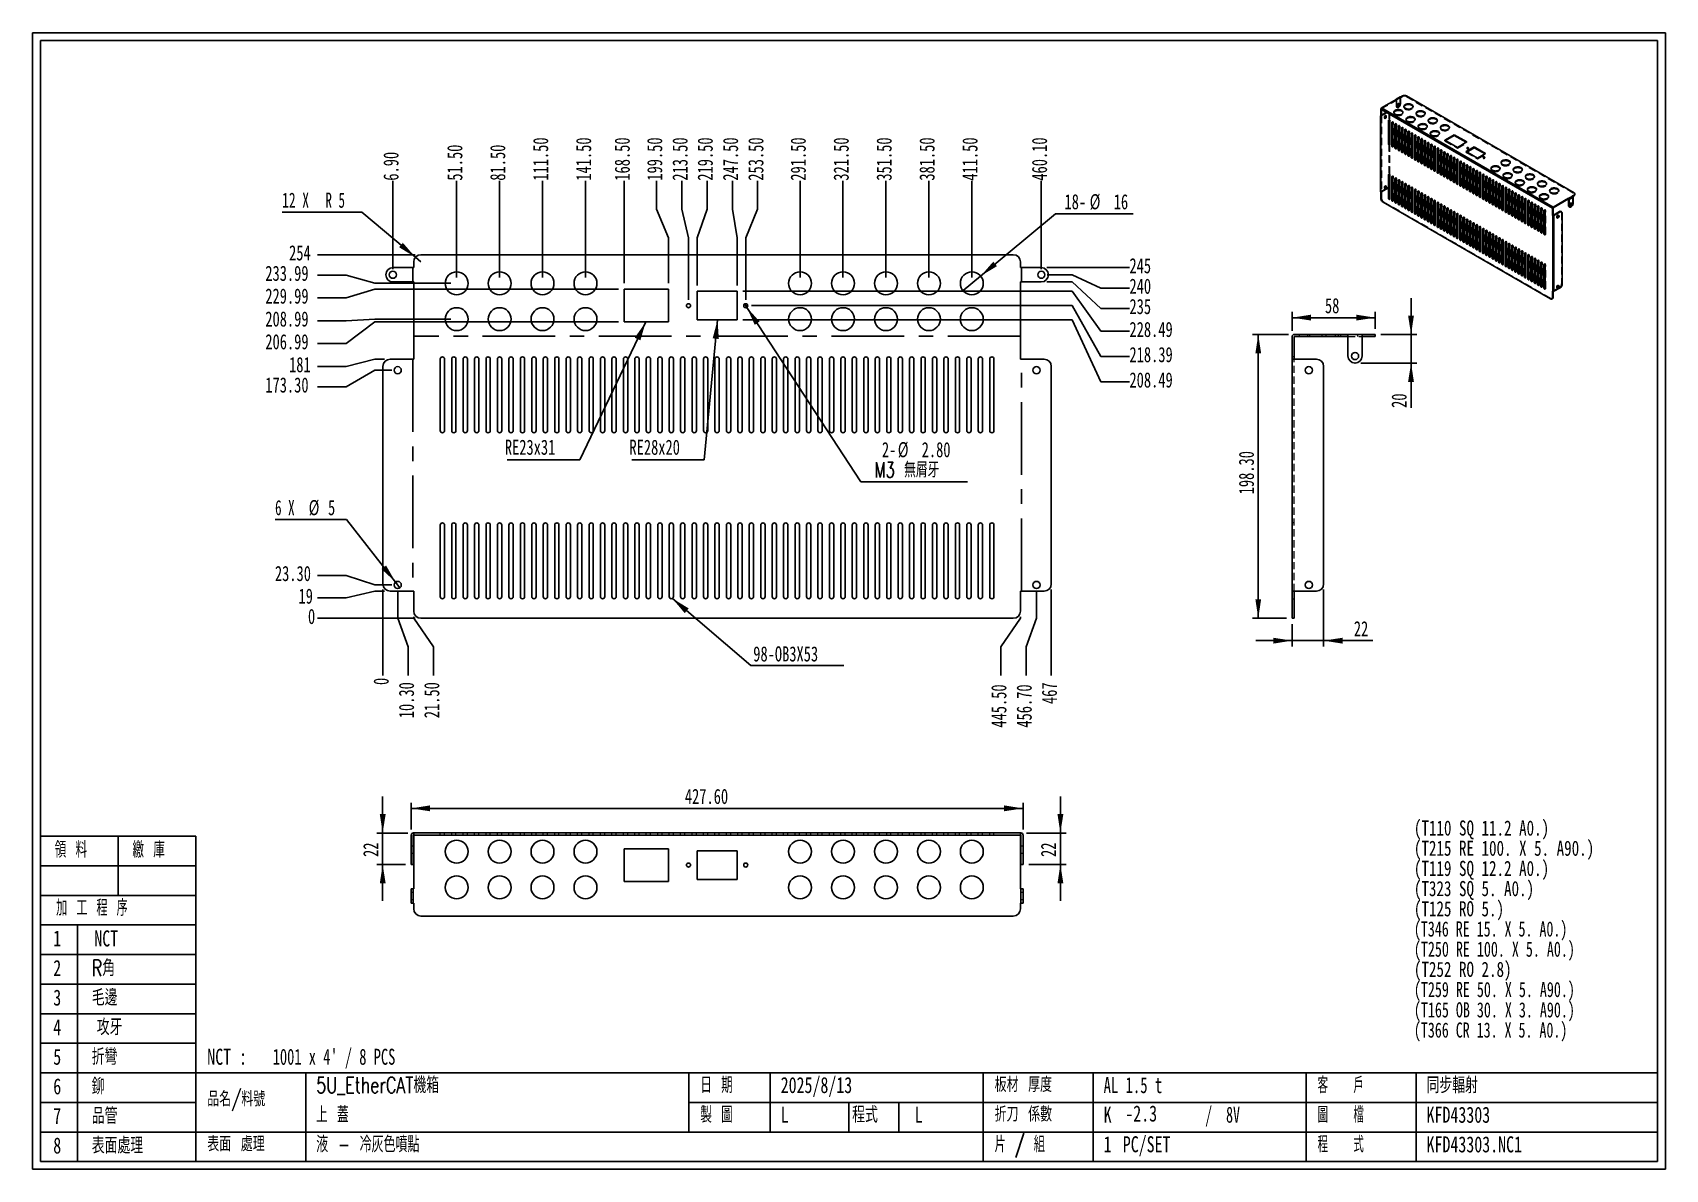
# Model space of a CAD drawing. Header units: millimetres. Extents: x 20 to 1161, y 26 to 820.
import ezdxf

# ---------------------------------------------------------------- set-up
doc = ezdxf.new("R2010")
doc.units = ezdxf.units.MM
doc.header["$LTSCALE"] = 4
doc.header["$PDSIZE"] = -1
doc.linetypes.add('CENTERX2', pattern=[20.32, 12.7, -2.54, 2.54, -2.54])
doc.linetypes.add('HIDDEN', pattern=[1.905, 1.27, -0.635])
for name, color, linetype in [('DIM', 102, 'Continuous'), ('SLD-0', 7, 'Continuous'), ('WORK', 6, 'Continuous')]:
    doc.layers.add(name, color=color, linetype=linetype)
doc.styles.add('SLDTEXTSTYLE0', font='TXT', dxfattribs={"width": 0.729167})
doc.styles.add('SLDTEXTSTYLE1', font='TXT', dxfattribs={"width": 0.729167, "bigfont": 'bigfont'})
doc.styles.add('SLDTEXTSTYLE10', font='TXT', dxfattribs={"width": 0.6375})
doc.styles.add('SLDTEXTSTYLE11', font='TXT', dxfattribs={"width": 0.661765})
doc.styles.add('SLDTEXTSTYLE12', font='TXT', dxfattribs={"width": 0.7})
doc.styles.add('SLDTEXTSTYLE13', font='TXT', dxfattribs={"width": 0.633333})
doc.styles.add('SLDTEXTSTYLE14', font='TXT', dxfattribs={"width": 0.65})
doc.styles.add('SLDTEXTSTYLE15', font='TXT', dxfattribs={"width": 0.7, "bigfont": 'bigfont'})
doc.styles.add('SLDTEXTSTYLE2', font='TXT', dxfattribs={"width": 0.678241, "bigfont": 'bigfont'})
doc.styles.add('SLDTEXTSTYLE3', font='TXT', dxfattribs={"width": 0.652778, "bigfont": 'bigfont'})
doc.styles.add('SLDTEXTSTYLE4', font='TXT', dxfattribs={"width": 0.630952, "bigfont": 'bigfont'})
doc.styles.add('SLDTEXTSTYLE5', font='TXT', dxfattribs={"width": 0.591667, "bigfont": 'bigfont'})
doc.styles.add('SLDTEXTSTYLE6', font='TXT', dxfattribs={"width": 0.6375, "bigfont": 'bigfont'})
doc.styles.add('SLDTEXTSTYLE7', font='TXT', dxfattribs={"width": 0.671875})
doc.styles.add('SLDTEXTSTYLE8', font='TXT', dxfattribs={"width": 0.677083})
doc.styles.add('SLDTEXTSTYLE9', font='TXT', dxfattribs={"width": 0.679348})
doc.dimstyles.new('SLDDIMSTYLE0', dxfattribs={"dimtxt": 11.299913, "dimasz": 13.208, "dimexe": 0, "dimexo": 0.0625, "dimgap": 2.824978, "dimtad": 0, "dimtih": 1, "dimtoh": 1, "dimdec": 0, "dimrnd": 1e-09, "dimdsep": 46, "dimtxsty": 'SLDTEXTSTYLE12', "dimblk1": 'NONE', "dimblk2": 'NONE', "dimsah": 1, "dimcen": 0.09, "dimadec": 0, "dimazin": 2, "dimtfac": 1, "dimtdec": 0, "dimtofl": 0, "dimtmove": 0, "dimatfit": 3, "dimldrblk": 'NONE', "dimfxl": 0, "dimfrac": 2, "dimtolj": 1, "dimtzin": 12, "dimarcsym": 0})
doc.dimstyles.new('SLDDIMSTYLE1', dxfattribs={"dimtxt": 11.299913, "dimasz": 13.208, "dimexe": 0, "dimexo": 0.0625, "dimgap": 2.824978, "dimtad": 0, "dimtih": 1, "dimtoh": 1, "dimrnd": 1e-09, "dimzin": 4, "dimdsep": 46, "dimtxsty": 'SLDTEXTSTYLE12', "dimblk1": 'NONE', "dimblk2": 'NONE', "dimsah": 1, "dimcen": 0.09, "dimadec": 0, "dimazin": 1, "dimtfac": 1, "dimtofl": 0, "dimtmove": 0, "dimatfit": 3, "dimldrblk": 'NONE', "dimfxl": 0, "dimfrac": 2, "dimtolj": 1, "dimtzin": 12, "dimarcsym": 0})
doc.dimstyles.new('SLDDIMSTYLE10', dxfattribs={"dimtxt": 11.299913, "dimasz": 13.208, "dimexe": 0, "dimexo": 0.0625, "dimgap": 2.824978, "dimtad": 1, "dimrnd": 1e-09, "dimzin": 12, "dimdsep": 46, "dimtxsty": 'SLDTEXTSTYLE12', "dimsah": 1, "dimcen": 0.09, "dimadec": 0, "dimazin": 3, "dimtfac": 1, "dimtofl": 0, "dimtmove": 0, "dimatfit": 3, "dimfxl": 0, "dimfrac": 2, "dimtolj": 1, "dimtzin": 12, "dimarcsym": 0})
doc.dimstyles.new('SLDDIMSTYLE2', dxfattribs={"dimtxt": 11.299913, "dimasz": 13.208, "dimexe": 0, "dimexo": 0.0625, "dimgap": 2.824978, "dimtad": 0, "dimtih": 1, "dimtoh": 1, "dimrnd": 1e-09, "dimzin": 12, "dimdsep": 46, "dimtxsty": 'SLDTEXTSTYLE12', "dimblk1": 'NONE', "dimblk2": 'NONE', "dimsah": 1, "dimcen": 0.09, "dimadec": 0, "dimazin": 3, "dimtfac": 1, "dimtofl": 0, "dimtmove": 0, "dimatfit": 3, "dimldrblk": 'NONE', "dimfxl": 0, "dimfrac": 2, "dimtolj": 1, "dimtzin": 12, "dimarcsym": 0})
doc.dimstyles.new('SLDDIMSTYLE3', dxfattribs={"dimtxt": 11.299913, "dimasz": 13.208, "dimexe": 0, "dimexo": 0.0625, "dimgap": 2.824978, "dimtad": 0, "dimtih": 1, "dimtoh": 1, "dimrnd": 1e-09, "dimzin": 12, "dimdsep": 46, "dimtxsty": 'SLDTEXTSTYLE12', "dimblk1": 'NONE', "dimsah": 1, "dimcen": 0, "dimadec": 0, "dimazin": 3, "dimtfac": 1, "dimtmove": 0, "dimatfit": 3, "dimldrblk": 'NONE', "dimfxl": 0, "dimfrac": 2, "dimtolj": 1, "dimtzin": 12, "dimarcsym": 0})
doc.dimstyles.new('SLDDIMSTYLE4', dxfattribs={"dimtxt": 11.299913, "dimasz": 13.208, "dimexe": 0, "dimexo": 0.0625, "dimgap": 2.824978, "dimtad": 0, "dimtih": 1, "dimtoh": 1, "dimrnd": 1e-09, "dimzin": 12, "dimdsep": 46, "dimtxsty": 'SLDTEXTSTYLE12', "dimsah": 1, "dimcen": 0, "dimadec": 0, "dimazin": 3, "dimtfac": 1, "dimtofl": 0, "dimtmove": 0, "dimatfit": 3, "dimfxl": 0, "dimfrac": 2, "dimtolj": 1, "dimtzin": 12, "dimarcsym": 0})
doc.dimstyles.new('SLDDIMSTYLE5', dxfattribs={"dimtxt": 11.299913, "dimasz": 13.208, "dimexe": 0, "dimexo": 0.0625, "dimgap": 2.824978, "dimtad": 0, "dimtih": 1, "dimtoh": 1, "dimrnd": 1e-09, "dimzin": 4, "dimdsep": 46, "dimtxsty": 'SLDTEXTSTYLE12', "dimblk1": 'NONE', "dimsah": 1, "dimcen": 0, "dimadec": 0, "dimazin": 1, "dimtfac": 1, "dimtmove": 0, "dimatfit": 3, "dimldrblk": 'NONE', "dimfxl": 0, "dimfrac": 2, "dimtolj": 1, "dimtzin": 12, "dimarcsym": 0})
doc.dimstyles.new('SLDDIMSTYLE6', dxfattribs={"dimtxt": 11.299913, "dimasz": 13.208, "dimexe": 0, "dimexo": 0.0625, "dimgap": 2.824978, "dimtad": 0, "dimtih": 1, "dimtoh": 1, "dimrnd": 1e-09, "dimzin": 12, "dimdsep": 46, "dimtxsty": 'SLDTEXTSTYLE12', "dimblk1": 'NONE', "dimsah": 1, "dimcen": 0, "dimadec": 0, "dimazin": 3, "dimtfac": 1, "dimtmove": 0, "dimatfit": 3, "dimldrblk": 'NONE', "dimfxl": 0, "dimfrac": 2, "dimtolj": 1, "dimtzin": 12, "dimarcsym": 0})
doc.dimstyles.new('SLDDIMSTYLE7', dxfattribs={"dimtxt": 0.18, "dimasz": 13.208, "dimexe": 0, "dimexo": 0.0625, "dimgap": 0, "dimtad": 0, "dimtih": 1, "dimtoh": 1, "dimdec": 0, "dimrnd": 1e-09, "dimzin": 0, "dimdsep": 46, "dimtxsty": 'Standard', "dimsah": 1, "dimcen": 0.09, "dimadec": 0, "dimazin": 0, "dimtfac": 13.208, "dimtdec": 0, "dimtofl": 0, "dimtmove": 0, "dimatfit": 3, "dimfxl": 0, "dimfrac": 2, "dimtolj": 1, "dimtzin": 0, "dimarcsym": 0})
doc.dimstyles.new('SLDDIMSTYLE8', dxfattribs={"dimtxt": 11.299913, "dimasz": 13.208, "dimexe": 0, "dimexo": 0.0625, "dimgap": 2.824978, "dimtad": 1, "dimrnd": 1e-09, "dimzin": 12, "dimdsep": 46, "dimtxsty": 'SLDTEXTSTYLE12', "dimsah": 1, "dimcen": 0.09, "dimadec": 0, "dimazin": 3, "dimtfac": 1, "dimtmove": 0, "dimatfit": 0, "dimfxl": 0, "dimfrac": 2, "dimtolj": 1, "dimtzin": 12, "dimarcsym": 0})
doc.dimstyles.new('SLDDIMSTYLE9', dxfattribs={"dimtxt": 11.299913, "dimasz": 13.208, "dimexe": 0, "dimexo": 0.0625, "dimgap": 2.824978, "dimtad": 1, "dimrnd": 1e-09, "dimzin": 4, "dimdsep": 46, "dimtxsty": 'SLDTEXTSTYLE12', "dimsah": 1, "dimcen": 0.09, "dimadec": 0, "dimazin": 1, "dimtfac": 1, "dimtofl": 0, "dimtmove": 0, "dimatfit": 3, "dimfxl": 0, "dimfrac": 2, "dimtolj": 1, "dimtzin": 12, "dimarcsym": 0})

msp = doc.modelspace()

# ---------------------------------------------------------------- texts
at = {"color": 7, "linetype": 'Continuous', "lineweight": 0, "insert": (592.71, 69.765), "char_height": 11.2, "attachment_point": 1, "style": 'SLDTEXTSTYLE1'}
msp.add_mtext('\\M+192F6\\M+18EAE', dxfattribs=at)
at = {"layer": 'SLD-0', "attachment_point": 1}
for s, insert, char_height, style in [('\\M+197CC \\M+197BF', (35.44, 254.885), 11.2, 'SLDTEXTSTYLE3'), ('繳 \\M+18CC9', (89.728, 254.885), 11.2, 'SLDTEXTSTYLE3'), ('\\M+189C1 \\M+18D48 \\M+192F6 \\M+18F98', (36.434, 214.261), 11.2, 'SLDTEXTSTYLE4'), ('1', (34.395, 192.884), 11.2, 'SLDTEXTSTYLE0'), ('NCT', (63.09, 192.884), 11.2, 'SLDTEXTSTYLE0'), ('2', (34.395, 172.217), 11.2, 'SLDTEXTSTYLE0'), ('R\\M+18A70', (61.317, 172.217), 11.2, 'SLDTEXTSTYLE1'), ('3', (34.395, 151.55), 11.2, 'SLDTEXTSTYLE0'), ('\\M+196D1\\M+1E7B2', (61.317, 151.55), 11.2, 'SLDTEXTSTYLE1'), ('4', (34.395, 130.883), 11.2, 'SLDTEXTSTYLE0'), ('\\M+18D55\\M+189E5', (64.817, 130.883), 11.2, 'SLDTEXTSTYLE1'), ('5', (34.395, 110.215), 11.2, 'SLDTEXTSTYLE0'), ('\\M+190DC\\M+19C5D', (61.317, 110.215), 11.2, 'SLDTEXTSTYLE1'), ('NCT :', (142.019, 110.215), 11.2, 'SLDTEXTSTYLE0'), ("1001 x 4' / 8 PCS", (187.75, 110.215), 11.2, 'SLDTEXTSTYLE11'), ('5U_EtherCAT\\M+18B40\\M+194A0', (218.174, 90.442), 11.2, 'SLDTEXTSTYLE1'), ('\\M+193FA \\M+18AFA', (486.588, 90.442), 11.2, 'SLDTEXTSTYLE3'), ('2025/8/13', (542.744, 90.442), 11.2, 'SLDTEXTSTYLE0'), ('\\M+194C2\\M+18DDE \\M+18CFA\\M+19378', (692.284, 90.396), 10.4, 'SLDTEXTSTYLE1'), ('\\M+18B71   戶', (917.98, 90.356), 11.2, 'SLDTEXTSTYLE5'), ('\\M+193AF步\\M+1E774\\M+18ECB', (994.135, 90.356), 11.2, 'SLDTEXTSTYLE1'), ('6', (34.395, 89.548), 11.2, 'SLDTEXTSTYLE0'), ('\\M+1E7F4', (61.317, 89.548), 11.2, 'SLDTEXTSTYLE1'), ('\\M+19569\\M+196BC/\\M+197BF\\M+1E56A', (142.019, 80.35), 10.4, 'SLDTEXTSTYLE1'), ('AL 1.5 t', (768.439, 90.428), 11.2, 'SLDTEXTSTYLE7'), ('7', (34.395, 68.881), 11.2, 'SLDTEXTSTYLE0'), ('\\M+19569\\M+18AC7', (61.317, 68.881), 11.2, 'SLDTEXTSTYLE1'), ('\\M+18FE3 \\M+18A57', (218.174, 69.758), 11.2, 'SLDTEXTSTYLE3'), ('\\M+190BB \\M+19AA4', (486.588, 69.765), 11.2, 'SLDTEXTSTYLE3'), ('L', (542.744, 69.765), 11.2, 'SLDTEXTSTYLE0'), ('L', (636.388, 69.765), 11.2, 'SLDTEXTSTYLE0'), ('\\M+190DC\\M+19381 \\M+18C57\\M+19DC9', (692.284, 69.729), 10.4, 'SLDTEXTSTYLE1'), ('K', (768.439, 69.761), 11.2, 'SLDTEXTSTYLE0'), ('-2.3', (783.606, 70.561), 11.2, 'SLDTEXTSTYLE0'), ('/  8V', (839.432, 69.761), 11.2, 'SLDTEXTSTYLE10'), ('\\M+19AA4   檔', (917.98, 69.689), 11.2, 'SLDTEXTSTYLE5'), ('KFD43303', (994.135, 69.689), 11.2, 'SLDTEXTSTYLE0'), ('8', (34.395, 48.214), 11.2, 'SLDTEXTSTYLE0'), ('\\M+1955C\\M+196CA\\M+1997C\\M+1979D', (61.317, 48.214), 11.2, 'SLDTEXTSTYLE1'), ('\\M+1955C\\M+196CA \\M+1997C\\M+1979D', (142.019, 48.972), 10.4, 'SLDTEXTSTYLE1'), ('\\M+18974 - \\M+197E2\\M+18A44\\M+19046\\M+195AC\\M+1EA79', (218.174, 49.088), 11.2, 'SLDTEXTSTYLE2'), ('\\M+195D0 / \\M+19167', (692.284, 49.077), 11.2, 'SLDTEXTSTYLE6'), ('1', (768.439, 49.077), 11.2, 'SLDTEXTSTYLE0'), ('PC/SET', (781.827, 49.077), 11.2, 'SLDTEXTSTYLE0'), ('\\M+192F6   \\M+18EAE', (917.98, 49.022), 11.2, 'SLDTEXTSTYLE5'), ('KFD43303.NC1', (994.135, 49.022), 11.2, 'SLDTEXTSTYLE0')]:
    msp.add_mtext(s, dxfattribs=dict(at, insert=insert, char_height=char_height, style=style))

# ---------------------------------------------------------------- blocks, each defined once
blk = doc.blocks.new('SW_NOTE_0')
at = {"layer": 'SLD-0', "color": 0, "char_height": 10.583, "attachment_point": 1}
for s, insert, style in [('(T110 SQ 11.2 A0.)', (0, 13.6), 'SLDTEXTSTYLE0'), ('(T215 RE 100. X 5. A90.)', (0, -0.5), 'SLDTEXTSTYLE0'), ('(T119 SQ 12.2 A0.)', (0, -14.6), 'SLDTEXTSTYLE0'), ('(T323 SQ 5. A0.)', (0, -28.7), 'SLDTEXTSTYLE0'), ('(T125 RO 5.)', (0, -42.8), 'SLDTEXTSTYLE0'), ('(T346 RE 15. X 5. A0.)', (0, -56.9), 'SLDTEXTSTYLE8'), ('(T250 RE 100. X 5. A0.)', (0, -71), 'SLDTEXTSTYLE9'), ('(T252 RO 2.8)', (0, -85.1), 'SLDTEXTSTYLE0'), ('(T259 RE 50. X 5. A90.)', (0, -99.2), 'SLDTEXTSTYLE9'), ('(T165 OB 30. X 3. A90.)', (0, -113.4), 'SLDTEXTSTYLE9'), ('(T366 CR 13. X 5. A0.)', (0, -127.5), 'SLDTEXTSTYLE8')]:
    blk.add_mtext(s, dxfattribs=dict(at, insert=insert, style=style))
blk = doc.blocks.new('_D')
at = {"layer": 'DIM'}
for p, q in [((264.8, 410.9), (264.8, 430.9)), ((264.8, 390.9), (264.8, 410.9)), ((264.8, 390.9), (264.8, 370.9))]:
    blk.add_line(p, q, dxfattribs=at)
at = {"layer": 'DIM', "insert": (258.2, 364.3), "char_height": 10.6, "attachment_point": 1, "rotation": 90, "style": 'SLDTEXTSTYLE12'}
blk.add_mtext('0', dxfattribs=at)
blk = doc.blocks.new('_None')
blk = doc.blocks.new('_D_1')
at = {"layer": 'DIM'}
for p, q in [((275.1, 410.9), (275.1, 430.2)), ((282.5, 390.9), (275.1, 410.9)), ((282.5, 390.9), (282.5, 370.9))]:
    blk.add_line(p, q, dxfattribs=at)
at = {"layer": 'DIM', "insert": (275.9, 341.1), "char_height": 10.58, "attachment_point": 1, "rotation": 90, "style": 'SLDTEXTSTYLE12'}
blk.add_mtext('10.30', dxfattribs=at)
blk = doc.blocks.new('_D_2')
at = {"layer": 'DIM'}
for p, q in [((286.3, 410.9), (286.3, 411.9)), ((300.1, 390.9), (286.3, 410.9)), ((300.1, 390.9), (300.1, 370.9))]:
    blk.add_line(p, q, dxfattribs=at)
at = {"layer": 'DIM', "insert": (293.6, 341.1), "char_height": 10.58, "attachment_point": 1, "rotation": 90, "style": 'SLDTEXTSTYLE12'}
blk.add_mtext('21.50', dxfattribs=at)
blk = doc.blocks.new('_D_3')
at = {"layer": 'DIM'}
for p, q in [((696.5, 390.9), (710.3, 410.9)), ((710.3, 410.9), (710.3, 411.9)), ((696.5, 390.9), (696.5, 370.9))]:
    blk.add_line(p, q, dxfattribs=at)
at = {"layer": 'DIM', "insert": (689.9, 334.5), "char_height": 10.58, "attachment_point": 1, "rotation": 90, "style": 'SLDTEXTSTYLE12'}
blk.add_mtext('445.50', dxfattribs=at)
blk = doc.blocks.new('_D_4')
at = {"layer": 'DIM'}
for p, q in [((721.5, 410.9), (721.5, 430.2)), ((714.2, 390.9), (721.5, 410.9)), ((714.2, 390.9), (714.2, 370.9))]:
    blk.add_line(p, q, dxfattribs=at)
at = {"layer": 'DIM', "insert": (707.6, 334.5), "char_height": 10.58, "attachment_point": 1, "rotation": 90, "style": 'SLDTEXTSTYLE12'}
blk.add_mtext('456.70', dxfattribs=at)
blk = doc.blocks.new('_D_5')
at = {"layer": 'DIM'}
blk.add_line((731.8, 430.9), (731.8, 370.9), dxfattribs=at)
at = {"layer": 'DIM', "insert": (725.2, 351), "char_height": 10.58, "attachment_point": 1, "rotation": 90, "style": 'SLDTEXTSTYLE12'}
blk.add_mtext('467', dxfattribs=at)
blk = doc.blocks.new('_D_6')
at = {"layer": 'DIM'}
for p, q in [((239.1, 410.9), (219.1, 410.9)), ((239.1, 410.9), (259.1, 410.9)), ((259.1, 410.9), (287.3, 410.9))]:
    blk.add_line(p, q, dxfattribs=at)
at = {"layer": 'DIM', "insert": (212.4, 417.5), "char_height": 10.6, "attachment_point": 1, "style": 'SLDTEXTSTYLE12'}
blk.add_mtext('0', dxfattribs=at)
blk = doc.blocks.new('_D_7')
at = {"layer": 'DIM'}
for p, q in [((239.1, 425.1), (219.1, 425.1)), ((239.1, 425.1), (259.1, 429.9)), ((259.1, 429.9), (265.8, 429.9))]:
    blk.add_line(p, q, dxfattribs=at)
at = {"layer": 'DIM', "insert": (205.8, 431.7), "char_height": 10.58, "attachment_point": 1, "style": 'SLDTEXTSTYLE12'}
blk.add_mtext('19', dxfattribs=at)
blk = doc.blocks.new('_D_8')
at = {"layer": 'DIM'}
for p, q in [((239.1, 440.9), (219.1, 440.9)), ((239.1, 440.9), (259.1, 434.2)), ((259.1, 434.2), (271.1, 434.2))]:
    blk.add_line(p, q, dxfattribs=at)
at = {"layer": 'DIM', "insert": (189.3, 447.5), "char_height": 10.58, "attachment_point": 1, "style": 'SLDTEXTSTYLE12'}
blk.add_mtext('23.30', dxfattribs=at)
blk = doc.blocks.new('_D_9')
at = {"layer": 'DIM'}
for p, q in [((239.1, 572.6), (259.1, 584.2)), ((259.1, 584.2), (271.1, 584.2)), ((239.1, 572.6), (219.1, 572.6))]:
    blk.add_line(p, q, dxfattribs=at)
at = {"layer": 'DIM', "insert": (182.6, 579.2), "char_height": 10.58, "attachment_point": 1, "style": 'SLDTEXTSTYLE12'}
blk.add_mtext('173.30', dxfattribs=at)
blk = doc.blocks.new('_D_10')
at = {"layer": 'DIM'}
for p, q in [((239.1, 586.8), (219.1, 586.8)), ((239.1, 586.8), (259.1, 591.9)), ((259.1, 591.9), (265.8, 591.9))]:
    blk.add_line(p, q, dxfattribs=at)
at = {"layer": 'DIM', "insert": (199.2, 593.4), "char_height": 10.58, "attachment_point": 1, "style": 'SLDTEXTSTYLE12'}
blk.add_mtext('181', dxfattribs=at)
blk = doc.blocks.new('_D_11')
at = {"layer": 'DIM'}
for p, q in [((239.1, 602.8), (259.1, 617.9)), ((259.1, 617.9), (429.3, 617.9)), ((239.1, 602.8), (219.1, 602.8))]:
    blk.add_line(p, q, dxfattribs=at)
at = {"layer": 'DIM', "insert": (182.6, 609.4), "char_height": 10.58, "attachment_point": 1, "style": 'SLDTEXTSTYLE12'}
blk.add_mtext('206.99', dxfattribs=at)
blk = doc.blocks.new('_D_12')
at = {"layer": 'DIM'}
for p, q in [((239.1, 618.7), (219.1, 618.7)), ((239.1, 618.7), (259.1, 619.9)), ((259.1, 619.9), (312.3, 619.9))]:
    blk.add_line(p, q, dxfattribs=at)
at = {"layer": 'DIM', "insert": (182.6, 625.3), "char_height": 10.58, "attachment_point": 1, "style": 'SLDTEXTSTYLE12'}
blk.add_mtext('208.99', dxfattribs=at)
blk = doc.blocks.new('_D_13')
at = {"layer": 'DIM'}
for p, q in [((239.1, 634.7), (259.1, 640.9)), ((259.1, 640.9), (429.3, 640.9)), ((239.1, 634.7), (219.1, 634.7))]:
    blk.add_line(p, q, dxfattribs=at)
at = {"layer": 'DIM', "insert": (182.6, 641.3), "char_height": 10.58, "attachment_point": 1, "style": 'SLDTEXTSTYLE12'}
blk.add_mtext('229.99', dxfattribs=at)
blk = doc.blocks.new('_D_14')
at = {"layer": 'DIM'}
for p, q in [((239.1, 650.6), (219.1, 650.6)), ((239.1, 650.6), (259.1, 644.9)), ((259.1, 644.9), (312.3, 644.9))]:
    blk.add_line(p, q, dxfattribs=at)
at = {"layer": 'DIM', "insert": (182.6, 657.2), "char_height": 10.58, "attachment_point": 1, "style": 'SLDTEXTSTYLE12'}
blk.add_mtext('233.99', dxfattribs=at)
blk = doc.blocks.new('_D_15')
at = {"layer": 'DIM'}
blk.add_line((287.3, 664.9), (219.1, 664.9), dxfattribs=at)
at = {"layer": 'DIM', "insert": (199.2, 671.5), "char_height": 10.58, "attachment_point": 1, "style": 'SLDTEXTSTYLE12'}
blk.add_mtext('254', dxfattribs=at)
blk = doc.blocks.new('_D_16')
at = {"layer": 'DIM'}
blk.add_line((271.7, 654.9), (271.7, 716.6), dxfattribs=at)
at = {"layer": 'DIM', "insert": (265.1, 716.6), "char_height": 10.58, "attachment_point": 1, "rotation": 90, "style": 'SLDTEXTSTYLE12'}
blk.add_mtext('6.90', dxfattribs=at)
blk = doc.blocks.new('_D_17')
at = {"layer": 'DIM'}
blk.add_line((316.3, 648.9), (316.3, 716.6), dxfattribs=at)
at = {"layer": 'DIM', "insert": (309.7, 716.6), "char_height": 10.58, "attachment_point": 1, "rotation": 90, "style": 'SLDTEXTSTYLE12'}
blk.add_mtext('51.50', dxfattribs=at)
blk = doc.blocks.new('_D_18')
at = {"layer": 'DIM'}
blk.add_line((346.3, 648.9), (346.3, 716.6), dxfattribs=at)
at = {"layer": 'DIM', "insert": (339.7, 716.6), "char_height": 10.58, "attachment_point": 1, "rotation": 90, "style": 'SLDTEXTSTYLE12'}
blk.add_mtext('81.50', dxfattribs=at)
blk = doc.blocks.new('_D_19')
at = {"layer": 'DIM'}
blk.add_line((376.3, 648.9), (376.3, 716.6), dxfattribs=at)
at = {"layer": 'DIM', "insert": (369.7, 716.6), "char_height": 10.58, "attachment_point": 1, "rotation": 90, "style": 'SLDTEXTSTYLE12'}
blk.add_mtext('111.50', dxfattribs=at)
blk = doc.blocks.new('_D_20')
at = {"layer": 'DIM'}
blk.add_line((406.3, 648.9), (406.3, 716.6), dxfattribs=at)
at = {"layer": 'DIM', "insert": (399.7, 716.6), "char_height": 10.58, "attachment_point": 1, "rotation": 90, "style": 'SLDTEXTSTYLE12'}
blk.add_mtext('141.50', dxfattribs=at)
blk = doc.blocks.new('_D_21')
at = {"layer": 'DIM'}
blk.add_line((433.3, 644.9), (433.3, 716.6), dxfattribs=at)
at = {"layer": 'DIM', "insert": (426.7, 716.6), "char_height": 10.58, "attachment_point": 1, "rotation": 90, "style": 'SLDTEXTSTYLE12'}
blk.add_mtext('168.50', dxfattribs=at)
blk = doc.blocks.new('_D_22')
at = {"layer": 'DIM'}
for p, q in [((456, 696.6), (456, 716.6)), ((456, 696.6), (464.3, 676.6)), ((464.3, 676.6), (464.3, 644.9))]:
    blk.add_line(p, q, dxfattribs=at)
at = {"layer": 'DIM', "insert": (449.4, 716.6), "char_height": 10.58, "attachment_point": 1, "rotation": 90, "style": 'SLDTEXTSTYLE12'}
blk.add_mtext('199.50', dxfattribs=at)
blk = doc.blocks.new('_D_23')
at = {"layer": 'DIM'}
for p, q in [((473.7, 696.6), (473.7, 716.6)), ((473.7, 696.6), (478.3, 676.6)), ((478.3, 676.6), (478.3, 633.3))]:
    blk.add_line(p, q, dxfattribs=at)
at = {"layer": 'DIM', "insert": (467.1, 716.6), "char_height": 10.58, "attachment_point": 1, "rotation": 90, "style": 'SLDTEXTSTYLE12'}
blk.add_mtext('213.50', dxfattribs=at)
blk = doc.blocks.new('_D_24')
at = {"layer": 'DIM'}
for p, q in [((491.3, 696.6), (491.3, 716.6)), ((491.3, 696.6), (484.3, 676.6)), ((484.3, 676.6), (484.3, 643.4))]:
    blk.add_line(p, q, dxfattribs=at)
at = {"layer": 'DIM', "insert": (484.7, 716.6), "char_height": 10.58, "attachment_point": 1, "rotation": 90, "style": 'SLDTEXTSTYLE12'}
blk.add_mtext('219.50', dxfattribs=at)
blk = doc.blocks.new('_D_25')
at = {"layer": 'DIM'}
for p, q in [((509, 696.6), (509, 716.6)), ((509, 696.6), (512.3, 676.6)), ((512.3, 676.6), (512.3, 643.4))]:
    blk.add_line(p, q, dxfattribs=at)
at = {"layer": 'DIM', "insert": (502.4, 716.6), "char_height": 10.58, "attachment_point": 1, "rotation": 90, "style": 'SLDTEXTSTYLE12'}
blk.add_mtext('247.50', dxfattribs=at)
blk = doc.blocks.new('_D_26')
at = {"layer": 'DIM'}
for p, q in [((526.6, 696.6), (526.6, 716.6)), ((526.6, 696.6), (518.3, 676.6)), ((518.3, 676.6), (518.3, 633.3))]:
    blk.add_line(p, q, dxfattribs=at)
at = {"layer": 'DIM', "insert": (520.1, 716.6), "char_height": 10.58, "attachment_point": 1, "rotation": 90, "style": 'SLDTEXTSTYLE12'}
blk.add_mtext('253.50', dxfattribs=at)
blk = doc.blocks.new('_D_27')
at = {"layer": 'DIM'}
blk.add_line((556.3, 648.9), (556.3, 716.6), dxfattribs=at)
at = {"layer": 'DIM', "insert": (549.7, 716.6), "char_height": 10.58, "attachment_point": 1, "rotation": 90, "style": 'SLDTEXTSTYLE12'}
blk.add_mtext('291.50', dxfattribs=at)
blk = doc.blocks.new('_D_28')
at = {"layer": 'DIM'}
blk.add_line((586.3, 648.9), (586.3, 716.6), dxfattribs=at)
at = {"layer": 'DIM', "insert": (579.7, 716.6), "char_height": 10.58, "attachment_point": 1, "rotation": 90, "style": 'SLDTEXTSTYLE12'}
blk.add_mtext('321.50', dxfattribs=at)
blk = doc.blocks.new('_D_29')
at = {"layer": 'DIM'}
blk.add_line((616.3, 648.9), (616.3, 716.6), dxfattribs=at)
at = {"layer": 'DIM', "insert": (609.7, 716.6), "char_height": 10.58, "attachment_point": 1, "rotation": 90, "style": 'SLDTEXTSTYLE12'}
blk.add_mtext('351.50', dxfattribs=at)
blk = doc.blocks.new('_D_30')
at = {"layer": 'DIM'}
blk.add_line((646.3, 648.9), (646.3, 716.6), dxfattribs=at)
at = {"layer": 'DIM', "insert": (639.7, 716.6), "char_height": 10.58, "attachment_point": 1, "rotation": 90, "style": 'SLDTEXTSTYLE12'}
blk.add_mtext('381.50', dxfattribs=at)
blk = doc.blocks.new('_D_31')
at = {"layer": 'DIM'}
blk.add_line((676.3, 648.9), (676.3, 716.6), dxfattribs=at)
at = {"layer": 'DIM', "insert": (669.7, 716.6), "char_height": 10.58, "attachment_point": 1, "rotation": 90, "style": 'SLDTEXTSTYLE12'}
blk.add_mtext('411.50', dxfattribs=at)
blk = doc.blocks.new('_D_32')
at = {"layer": 'DIM'}
blk.add_line((724.9, 654.9), (724.9, 716.6), dxfattribs=at)
at = {"layer": 'DIM', "insert": (718.3, 716.6), "char_height": 10.58, "attachment_point": 1, "rotation": 90, "style": 'SLDTEXTSTYLE12'}
blk.add_mtext('460.10', dxfattribs=at)
blk = doc.blocks.new('_D_33')
at = {"layer": 'DIM'}
for p, q in [((746.5, 619.4), (516.3, 619.4)), ((766.5, 576.1), (746.5, 619.4)), ((766.5, 576.1), (786.5, 576.1))]:
    blk.add_line(p, q, dxfattribs=at)
at = {"layer": 'DIM', "insert": (786.5, 582.7), "char_height": 10.58, "attachment_point": 1, "style": 'SLDTEXTSTYLE12'}
blk.add_mtext('208.49', dxfattribs=at)
blk = doc.blocks.new('_D_34')
at = {"layer": 'DIM'}
for p, q in [((746.5, 629.3), (522.3, 629.3)), ((766.5, 593.8), (746.5, 629.3)), ((766.5, 593.8), (786.5, 593.8))]:
    blk.add_line(p, q, dxfattribs=at)
at = {"layer": 'DIM', "insert": (786.5, 600.4), "char_height": 10.58, "attachment_point": 1, "style": 'SLDTEXTSTYLE12'}
blk.add_mtext('218.39', dxfattribs=at)
blk = doc.blocks.new('_D_35')
at = {"layer": 'DIM'}
for p, q in [((746.5, 639.4), (516.3, 639.4)), ((766.5, 611.4), (746.5, 639.4)), ((766.5, 611.4), (786.5, 611.4))]:
    blk.add_line(p, q, dxfattribs=at)
at = {"layer": 'DIM', "insert": (786.5, 618), "char_height": 10.58, "attachment_point": 1, "style": 'SLDTEXTSTYLE12'}
blk.add_mtext('228.49', dxfattribs=at)
blk = doc.blocks.new('_D_36')
at = {"layer": 'DIM'}
for p, q in [((746.5, 645.9), (728.8, 645.9)), ((766.5, 627.4), (746.5, 645.9)), ((766.5, 627.4), (786.5, 627.4))]:
    blk.add_line(p, q, dxfattribs=at)
at = {"layer": 'DIM', "insert": (786.5, 634), "char_height": 10.58, "attachment_point": 1, "style": 'SLDTEXTSTYLE12'}
blk.add_mtext('235', dxfattribs=at)
blk = doc.blocks.new('_D_37')
at = {"layer": 'DIM'}
for p, q in [((746.5, 650.9), (728.9, 650.9)), ((766.5, 641.6), (746.5, 650.9)), ((766.5, 641.6), (786.5, 641.6))]:
    blk.add_line(p, q, dxfattribs=at)
at = {"layer": 'DIM', "insert": (786.5, 648.2), "char_height": 10.58, "attachment_point": 1, "style": 'SLDTEXTSTYLE12'}
blk.add_mtext('240', dxfattribs=at)
blk = doc.blocks.new('_D_38')
at = {"layer": 'DIM'}
blk.add_line((728.8, 655.9), (786.5, 655.9), dxfattribs=at)
at = {"layer": 'DIM', "insert": (786.5, 662.5), "char_height": 10.58, "attachment_point": 1, "style": 'SLDTEXTSTYLE12'}
blk.add_mtext('245', dxfattribs=at)
blk = doc.blocks.new('_D_39')
at = {"layer": 'WORK'}
for p, q in [((239.3, 479.8), (189.4, 479.8)), ((273.6, 436.2), (239.3, 479.8)), ((276.7, 432.2), (273.6, 436.2))]:
    blk.add_line(p, q, dxfattribs=at)
blk.add_solid([(273.6, 436.2), (267, 447.8), (263.8, 445.3)], dxfattribs=at)
at = {"layer": 'WORK', "attachment_point": 1}
for s, insert, char_height, style in [('6 X', (189.4, 493.5), 10.58, 'SLDTEXTSTYLE13'), ('%%c', (212.9, 493.5), 10.58, 'SLDTEXTSTYLE12'), ('5', (226.4, 493.5), 10.6, 'SLDTEXTSTYLE12')]:
    blk.add_mtext(s, dxfattribs=dict(at, insert=insert, char_height=char_height, style=style))
blk = doc.blocks.new('_D_40')
at = {"layer": 'WORK'}
for p, q in [((250, 694.7), (194.4, 694.7)), ((287.5, 663.1), (250, 694.7)), ((291.3, 659.9), (287.5, 663.1))]:
    blk.add_line(p, q, dxfattribs=at)
blk.add_solid([(287.5, 663.1), (278.7, 673.2), (276.1, 670.1)], dxfattribs=at)
at = {"layer": 'WORK', "char_height": 10.58, "attachment_point": 1}
for s, insert, style in [('12 X', (194.4, 708.3), 'SLDTEXTSTYLE14'), ('R 5', (224.6, 708.3), 'SLDTEXTSTYLE13')]:
    blk.add_mtext(s, dxfattribs=dict(at, insert=insert, style=style))
blk = doc.blocks.new('_D_41')
at = {"layer": 'WORK'}
for p, q in [((517.6, 630.5), (519.1, 628.1)), ((519.1, 628.1), (598.8, 506.2)), ((598.8, 506.2), (673.2, 506.2))]:
    blk.add_line(p, q, dxfattribs=at)
blk.add_solid([(519.1, 628.1), (524.6, 615.9), (528, 618.2)], dxfattribs=at)
at = {"layer": 'WORK', "attachment_point": 1}
for s, insert, char_height, style in [('2-', (613.5, 534), 10.58, 'SLDTEXTSTYLE12'), ('%%c', (624.6, 534), 10.58, 'SLDTEXTSTYLE12'), ('2.80', (641.3, 534), 10.58, 'SLDTEXTSTYLE12'), ('M3 \\M+196B3\\M+18BFB\\M+189E5', (608.5, 519.9), 10.583, 'SLDTEXTSTYLE15')]:
    blk.add_mtext(s, dxfattribs=dict(at, insert=insert, char_height=char_height, style=style))
blk = doc.blocks.new('_D_42')
at = {"layer": 'WORK'}
for p, q in [((682.5, 650), (734.7, 693.5)), ((734.7, 693.5), (789.1, 693.5)), ((670.2, 639.8), (682.5, 650))]:
    blk.add_line(p, q, dxfattribs=at)
blk.add_solid([(682.5, 650), (693.9, 656.9), (691.3, 660)], dxfattribs=at)
at = {"layer": 'WORK', "char_height": 10.58, "attachment_point": 1, "style": 'SLDTEXTSTYLE12'}
for s, insert in [('%%c', (758.7, 707.2)), ('18-', (741.1, 707.2)), ('16', (775.5, 707.2))]:
    blk.add_mtext(s, dxfattribs=dict(at, insert=insert))
blk = doc.blocks.new('SW_NOTE_1')
at = {"layer": 'WORK', "color": 0}
blk.add_line((-50.6, 0), (0, 0), dxfattribs=at)
at = {"layer": 'WORK', "color": 0, "insert": (-52.3, 14), "char_height": 10.58, "attachment_point": 1, "style": 'SLDTEXTSTYLE12'}
blk.add_mtext('RE23x31', dxfattribs=at)
blk = doc.blocks.new('SW_NOTE_2')
at = {"layer": 'WORK', "color": 0}
blk.add_line((-50.6, 0), (0, 0), dxfattribs=at)
at = {"layer": 'WORK', "color": 0, "insert": (-52.3, 14), "char_height": 10.58, "attachment_point": 1, "style": 'SLDTEXTSTYLE12'}
blk.add_mtext('RE28x20', dxfattribs=at)
blk = doc.blocks.new('SW_NOTE_3')
at = {"layer": 'WORK', "color": 0}
blk.add_line((65, 0), (0, 0), dxfattribs=at)
at = {"layer": 'WORK', "color": 0, "insert": (1.7, 13.4), "char_height": 10.58, "attachment_point": 1, "style": 'SLDTEXTSTYLE12'}
blk.add_mtext('98-OB3X53', dxfattribs=at)
blk = doc.blocks.new('_D_43')
at = {"layer": 'WORK'}
for p, q in [((738.2, 260.9), (738.2, 286.3)), ((714.6, 260.9), (742.2, 260.9)), ((738.2, 260.9), (738.2, 238.9)), ((716.1, 238.9), (742.2, 238.9)), ((738.2, 238.9), (738.2, 213.5))]:
    blk.add_line(p, q, dxfattribs=at)
for points in [[(738.2, 260.9), (740.3, 274.1), (736.2, 274.1)], [(738.2, 238.9), (736.2, 225.7), (740.3, 225.7)]]:
    blk.add_solid(points, dxfattribs=at)
at = {"layer": 'WORK', "insert": (724.6, 244.2), "char_height": 10.58, "attachment_point": 1, "rotation": 90, "style": 'SLDTEXTSTYLE12'}
blk.add_mtext('22', dxfattribs=at)
blk = doc.blocks.new('_D_44')
at = {"layer": 'WORK'}
for p, q in [((264.6, 260.9), (264.6, 286.3)), ((282.1, 260.9), (260.6, 260.9)), ((264.6, 260.9), (264.6, 238.9)), ((280.5, 238.9), (260.6, 238.9)), ((264.6, 238.9), (264.6, 213.5))]:
    blk.add_line(p, q, dxfattribs=at)
for points in [[(264.6, 260.9), (266.7, 274.1), (262.6, 274.1)], [(264.6, 238.9), (262.6, 225.7), (266.7, 225.7)]]:
    blk.add_solid(points, dxfattribs=at)
at = {"layer": 'WORK', "insert": (251, 244.2), "char_height": 10.58, "attachment_point": 1, "rotation": 90, "style": 'SLDTEXTSTYLE12'}
blk.add_mtext('22', dxfattribs=at)
blk = doc.blocks.new('_D_45')
at = {"layer": 'WORK'}
for p, q in [((284.5, 263.4), (284.5, 282.1)), ((284.5, 278.1), (712.1, 278.1)), ((712.1, 263.4), (712.1, 282.1))]:
    blk.add_line(p, q, dxfattribs=at)
for points in [[(284.5, 278.1), (297.7, 276.1), (297.7, 280.2)], [(712.1, 278.1), (698.9, 280.2), (698.9, 276.1)]]:
    blk.add_solid(points, dxfattribs=at)
at = {"layer": 'WORK', "insert": (475.8, 291.8), "char_height": 10.58, "attachment_point": 1, "style": 'SLDTEXTSTYLE12'}
blk.add_mtext('427.60', dxfattribs=at)
blk = doc.blocks.new('_D_46')
at = {"layer": 'WORK'}
for p, q in [((983.3, 609.2), (983.3, 634.6)), ((962.2, 609.2), (987.3, 609.2)), ((983.3, 589.2), (983.3, 609.2)), ((948.2, 589.2), (987.3, 589.2)), ((983.3, 589.2), (983.3, 557.9))]:
    blk.add_line(p, q, dxfattribs=at)
for points in [[(983.3, 609.2), (985.3, 622.4), (981.2, 622.4)], [(983.3, 589.2), (981.2, 576), (985.3, 576)]]:
    blk.add_solid(points, dxfattribs=at)
at = {"layer": 'WORK', "insert": (969.6, 557.9), "char_height": 10.58, "attachment_point": 1, "rotation": 90, "style": 'SLDTEXTSTYLE12'}
blk.add_mtext('20', dxfattribs=at)
blk = doc.blocks.new('_D_47')
at = {"layer": 'WORK'}
for p, q in [((900.2, 611.6), (900.2, 624.9)), ((900.2, 620.9), (958.2, 620.9)), ((958.2, 613.2), (958.2, 624.9))]:
    blk.add_line(p, q, dxfattribs=at)
for points in [[(900.2, 620.9), (913.4, 618.9), (913.4, 623)], [(958.2, 620.9), (945, 623), (945, 618.9)]]:
    blk.add_solid(points, dxfattribs=at)
at = {"layer": 'WORK', "insert": (923.1, 634.6), "char_height": 10.58, "attachment_point": 1, "style": 'SLDTEXTSTYLE12'}
blk.add_mtext('58', dxfattribs=at)
blk = doc.blocks.new('_D_48')
at = {"layer": 'WORK'}
for p, q in [((897.7, 609.2), (872.5, 609.2)), ((876.5, 609.2), (876.5, 410.9)), ((896.2, 410.9), (872.5, 410.9))]:
    blk.add_line(p, q, dxfattribs=at)
for points in [[(876.5, 609.2), (874.5, 596), (878.5, 596)], [(876.5, 410.9), (878.5, 424.1), (874.5, 424.1)]]:
    blk.add_solid(points, dxfattribs=at)
at = {"layer": 'WORK', "insert": (862.9, 497.5), "char_height": 10.58, "attachment_point": 1, "rotation": 90, "style": 'SLDTEXTSTYLE12'}
blk.add_mtext('198.30', dxfattribs=at)
blk = doc.blocks.new('_D_49')
at = {"layer": 'WORK'}
for p, q in [((922.2, 430.9), (922.2, 391.3)), ((900.2, 406.9), (900.2, 391.3)), ((900.2, 395.3), (874.8, 395.3)), ((900.2, 395.3), (922.2, 395.3)), ((922.2, 395.3), (956.5, 395.3))]:
    blk.add_line(p, q, dxfattribs=at)
for points in [[(900.2, 395.3), (887, 397.3), (887, 393.2)], [(922.2, 395.3), (935.4, 393.2), (935.4, 397.3)]]:
    blk.add_solid(points, dxfattribs=at)
at = {"layer": 'WORK', "insert": (943.3, 408.9), "char_height": 10.58, "attachment_point": 1, "style": 'SLDTEXTSTYLE12'}
blk.add_mtext('22', dxfattribs=at)

# ---------------------------------------------------------------- dimensions: what is measured, and where the dimension line sits
at = {"layer": 'DIM'}
for feature_location, offset, dtype, origin, dimstyle, picture, middle in [((376.327, 644.883), (0, 71.732), 1, (264.827, 586.892), 'SLDDIMSTYLE1', '_D_19', (376.327, 734.831)), ((406.327, 644.883), (0, 71.732), 1, (264.827, 586.892), 'SLDDIMSTYLE1', '_D_20', (406.327, 734.831)), ((433.327, 640.883), (0, 75.732), 1, (264.827, 586.892), 'SLDDIMSTYLE1', '_D_21', (433.327, 734.831)), ((464.327, 640.883), (-8.311, 75.732), 1, (264.827, 586.892), 'SLDDIMSTYLE1', '_D_22', (456.016, 734.831)), ((478.327, 629.283), (-4.655, 87.332), 1, (264.827, 586.892), 'SLDDIMSTYLE1', '_D_23', (473.671, 734.831)), ((484.327, 639.383), (7, 77.232), 1, (264.827, 586.892), 'SLDDIMSTYLE1', '_D_24', (491.327, 734.831)), ((512.327, 639.383), (-3.345, 77.232), 1, (264.827, 586.892), 'SLDDIMSTYLE1', '_D_25', (508.982, 734.831)), ((518.327, 629.283), (8.311, 87.332), 1, (264.827, 586.892), 'SLDDIMSTYLE1', '_D_26', (526.638, 734.831)), ((556.327, 644.883), (0, 71.732), 1, (264.827, 586.892), 'SLDDIMSTYLE1', '_D_27', (556.327, 734.831)), ((586.327, 644.883), (0, 71.732), 1, (264.827, 586.892), 'SLDDIMSTYLE1', '_D_28', (586.327, 734.831)), ((616.327, 644.883), (0, 71.732), 1, (264.827, 586.892), 'SLDDIMSTYLE1', '_D_29', (616.327, 734.831)), ((646.327, 644.883), (0, 71.732), 1, (264.827, 586.892), 'SLDDIMSTYLE1', '_D_30', (646.327, 734.831)), ((676.327, 644.883), (0, 71.732), 1, (264.827, 586.892), 'SLDDIMSTYLE1', '_D_31', (676.327, 734.831)), ((724.927, 650.892), (0, 65.722), 1, (264.827, 586.892), 'SLDDIMSTYLE1', '_D_32', (724.927, 734.831)), ((316.327, 644.883), (0, 71.732), 1, (264.827, 586.892), 'SLDDIMSTYLE1', '_D_17', (316.327, 731.519)), ((346.327, 644.883), (0, 71.732), 1, (264.827, 586.892), 'SLDDIMSTYLE1', '_D_18', (346.327, 731.519)), ((271.727, 650.892), (0, 65.722), 1, (264.827, 586.892), 'SLDDIMSTYLE1', '_D_16', (271.727, 728.207)), ((291.327, 664.892), (-72.263, 0), 0, (291.327, 410.892), 'SLDDIMSTYLE2', '_D_15', (209.127, 664.892)), ((724.827, 655.892), (61.679, 0), 0, (705.327, 410.892), 'SLDDIMSTYLE2', '_D_38', (796.442, 655.892)), ((316.327, 644.883), (-97.263, 5.757), 0, (291.327, 410.892), 'SLDDIMSTYLE2', '_D_14', (200.847, 650.64)), ((724.927, 650.892), (61.579, -9.252), 0, (705.327, 410.892), 'SLDDIMSTYLE2', '_D_37', (796.442, 641.64)), ((433.327, 640.883), (-214.263, -6.197), 0, (291.327, 410.892), 'SLDDIMSTYLE2', '_D_13', (200.847, 634.686)), ((512.327, 639.383), (274.179, -27.949), 0, (705.327, 410.892), 'SLDDIMSTYLE2', '_D_35', (804.723, 611.434)), ((724.827, 645.892), (61.679, -18.504), 0, (705.327, 410.892), 'SLDDIMSTYLE2', '_D_36', (796.442, 627.388)), ((518.327, 629.283), (268.179, -35.504), 0, (705.327, 410.892), 'SLDDIMSTYLE2', '_D_34', (804.723, 593.778)), ((316.327, 619.883), (-97.263, -1.15), 0, (291.327, 410.892), 'SLDDIMSTYLE2', '_D_12', (200.847, 618.732)), ((433.327, 617.883), (-214.263, -15.104), 0, (291.327, 410.892), 'SLDDIMSTYLE2', '_D_11', (200.847, 602.778)), ((512.327, 619.383), (274.179, -43.26), 0, (705.327, 410.892), 'SLDDIMSTYLE2', '_D_33', (804.723, 576.123)), ((269.827, 591.892), (-50.763, -5.067), 0, (291.327, 410.892), 'SLDDIMSTYLE2', '_D_10', (209.127, 586.825)), ((275.127, 584.192), (-56.063, -11.62), 0, (291.327, 410.892), 'SLDDIMSTYLE1', '_D_9', (200.847, 572.572)), ((275.127, 434.192), (-56.063, 6.678), 0, (291.327, 410.892), 'SLDDIMSTYLE1', '_D_8', (204.159, 440.87)), ((264.826848325, 434.891991884), (0, -64), 1, (264.826848325, 434.891991884), 'SLDDIMSTYLE0', '_D', (264.826848325, 367.579800424)), ((275.127, 434.192), (7.355, -63.3), 1, (264.827, 434.892), 'SLDDIMSTYLE1', '_D_1', (282.482, 355.987)), ((286.327, 415.892), (13.811, -45), 1, (264.827, 434.892), 'SLDDIMSTYLE1', '_D_2', (300.138, 355.987)), ((710.327, 415.892), (-13.811, -45), 1, (264.827, 434.892), 'SLDDIMSTYLE1', '_D_3', (696.516, 352.675)), ((721.527, 434.192), (-7.355, -63.3), 1, (264.827, 434.892), 'SLDDIMSTYLE1', '_D_4', (714.171, 352.675)), ((731.827, 434.892), (0, -64), 1, (264.827, 434.892), 'SLDDIMSTYLE2', '_D_5', (731.827, 360.955)), ((269.827, 429.892), (-50.763, -4.748), 0, (291.327, 410.892), 'SLDDIMSTYLE2', '_D_7', (212.439, 425.144)), ((291.326848325, 410.891991884), (-72.263239666, 0), 0, (291.326848325, 410.891991884), 'SLDDIMSTYLE0', '_D_6', (215.751417198, 410.891991884))]:
    dim = msp.add_ordinate_dim(feature_location=feature_location, offset=offset, dtype=dtype, origin=origin, dimstyle=dimstyle, dxfattribs=at)
    dim.commit()
    dim.dimension.update_dxf_attribs({"geometry": picture, "text_midpoint": middle})
at = {"layer": 'WORK'}
dim = msp.add_radius_dim(center=(291.327, 659.892), mpoint=(287.503, 663.114), text='12 X R <>', dimstyle='SLDDIMSTYLE4', dxfattribs=at)
dim.commit()
dim.dimension.update_dxf_attribs({"geometry": '_D_40', "text_midpoint": (219.064, 701.733), "dimtype": 164})
for p1, p2, text, dimstyle, picture, middle in [((670.181, 639.762), (682.473, 650.004), '18-%%c <>', 'SLDDIMSTYLE6', '_D_42', (765.068, 701.993)), ((517.561, 630.454), (519.093, 628.111), '2-%%c <>\\P M3 無屑牙', 'SLDDIMSTYLE5', '_D_41', (639.178, 521.75)), ((276.67, 432.225), (273.584, 436.159), '6 X <>', 'SLDDIMSTYLE3', '_D_39', (211.202, 488.304))]:
    dim = msp.add_diameter_dim_2p(p1=p1, p2=p2, text=text, dimstyle=dimstyle, dxfattribs=at)
    dim.commit()
    dim.dimension.update_dxf_attribs({"geometry": picture, "text_midpoint": middle, "dimtype": 163})
for base, p1, p2, dimstyle, picture, middle in [((958.163, 620.946), (900.163, 607.642), (958.163, 609.192), 'SLDDIMSTYLE10', '_D_47', (929.761, 620.946)), ((922.163, 395.251), (900.163, 410.892), (922.163, 434.892), 'SLDDIMSTYLE8', '_D_49', (949.901, 395.251))]:
    dim = msp.add_linear_dim(base=base, p1=p1, p2=p2, dimstyle=dimstyle, dxfattribs=at)
    dim.commit()
    dim.dimension.update_dxf_attribs({"geometry": picture, "text_midpoint": middle, "dimtype": 160})
for base, p1, p2, angle, dimstyle, picture, middle in [((983.263, 609.192), (944.163, 589.192), (958.163, 609.192), 90, 'SLDDIMSTYLE8', '_D_46', (983.263, 564.503)), ((876.501, 410.892), (901.713, 609.192), (900.163, 410.892), 90, 'SLDDIMSTYLE9', '_D_48', (876.501, 515.731)), ((264.619, 238.916), (286.077, 260.916), (284.527, 238.916), 90, 'SLDDIMSTYLE8', '_D_44', (264.619, 250.785)), ((712.127, 278.15), (284.527, 259.366), (712.127, 259.366), 0, 'SLDDIMSTYLE9', '_D_45', (493.984, 278.15)), ((738.244, 238.916), (710.577, 260.916), (712.127, 238.916), 90, 'SLDDIMSTYLE8', '_D_43', (738.244, 250.825))]:
    dim = msp.add_linear_dim(base=base, p1=p1, p2=p2, angle=angle, dimstyle=dimstyle, dxfattribs=at)
    dim.commit()
    dim.dimension.update_dxf_attribs({"geometry": picture, "text_midpoint": middle, "dimtype": 160})

# ---------------------------------------------------------------- linework, layer by layer
at = {"color": 7, "linetype": 'HIDDEN', "lineweight": 18}
for p, q in [((962.699, 766.904), (962.275, 766.659)), ((966.574, 764.584), (962.275, 762.102)), ((1082.624, 697.672), (962.699, 766.904)), ((962.699, 766.904), (962.699, 761.759)), ((962.713, 766.928), (973.306, 773.043)), ((962.713, 766.928), (962.713, 767.418)), ((962.713, 766.928), (1082.638, 697.697)), ((966.998, 764.339), (966.574, 764.584)), ((967.998, 764.438), (967.574, 764.683)), ((975.625, 774.953), (972.797, 773.321)), ((972.797, 773.239), (972.797, 768.928)), ((972.797, 768.928), (973.221, 768.683)), ((973.221, 773.076), (972.867, 773.28)), ((973.211, 768.012), (973.635, 767.767)), ((973.221, 773.076), (973.235, 773.084)), ((973.221, 773.076), (973.221, 768.683)), ((976.053, 774.718), (973.225, 773.085)), ((976.063, 774.717), (973.235, 773.084)), ((973.235, 773.084), (973.235, 773.492)), ((973.235, 773.084), (973.306, 773.043)), ((973.306, 773.043), (973.306, 773.533)), ((973.711, 768.845), (974.135, 768.6)), ((974.211, 768.111), (974.635, 767.866)), ((975.135, 770.333), (974.711, 770.577)), ((976.049, 774.709), (975.625, 774.953)), ((975.625, 770.56), (975.625, 774.953)), ((976.049, 770.316), (975.625, 770.56)), ((976.049, 770.316), (976.049, 774.709)), ((976.063, 774.717), (976.063, 775.207)), ((976.134, 774.676), (976.063, 774.717)), ((976.134, 774.676), (977.265, 775.329)), ((976.134, 774.676), (976.134, 775.166)), ((977.265, 775.819), (977.265, 775.329)), ((978.305, 768.47), (978.305, 767.98)), ((980.094, 775.329), (980.094, 775.819)), ((980.094, 775.329), (1097.191, 707.73)), ((984.705, 767.98), (984.705, 768.47)), ((962.204, 762.062), (962.204, 761.555)), ((962.628, 761.817), (962.275, 762.021)), ((962.628, 761.8), (962.275, 761.596)), ((962.699, 761.759), (962.275, 761.515)), ((962.622, 761.808), (962.622, 708.897)), ((966.998, 764.339), (962.628, 761.817)), ((962.628, 761.8), (962.628, 761.817)), ((962.699, 761.759), (962.628, 761.8)), ((962.628, 761.8), (962.628, 708.888)), ((964.575, 760.338), (964.999, 760.093)), ((965.999, 761.825), (965.575, 762.07)), ((968.056, 759.062), (967.632, 758.818)), ((967.988, 763.768), (968.412, 763.523)), ((967.988, 714.122), (967.988, 763.768)), ((968.78, 758.298), (968.356, 758.053)), ((968.412, 713.877), (968.412, 763.523)), ((968.78, 741.967), (968.78, 758.298)), ((970.319, 757.756), (969.894, 757.511)), ((971.043, 756.992), (970.619, 756.747)), ((971.043, 740.661), (971.043, 756.992)), ((971.234, 764.388), (971.234, 763.898)), ((972.581, 756.45), (972.157, 756.205)), ((973.306, 755.685), (972.881, 755.44)), ((973.306, 739.355), (973.306, 755.685)), ((974.844, 755.144), (974.42, 754.899)), ((975.568, 754.379), (975.144, 754.134)), ((975.568, 738.048), (975.568, 754.379)), ((977.107, 753.837), (976.683, 753.593)), ((977.831, 753.073), (977.407, 752.828)), ((977.634, 763.898), (977.634, 764.388)), ((977.831, 736.742), (977.831, 753.073)), ((979.72, 759.489), (979.72, 758.999)), ((986.12, 758.999), (986.12, 759.489)), ((986.791, 763.571), (986.791, 763.081)), ((988.205, 754.591), (988.205, 754.101)), ((993.191, 763.081), (993.191, 763.571)), ((994.605, 754.101), (994.605, 754.591)), ((995.276, 758.673), (995.276, 758.183)), ((1001.676, 758.183), (1001.676, 758.673)), ((1003.761, 753.774), (1003.761, 753.284)), ((1010.161, 753.284), (1010.161, 753.774)), ((968.232, 741.447), (968.656, 741.692)), ((968.78, 741.967), (968.356, 741.722)), ((979.37, 752.531), (978.945, 752.286)), ((980.094, 751.767), (979.67, 751.522)), ((980.094, 735.436), (980.094, 751.767)), ((981.632, 751.225), (981.208, 750.98)), ((982.357, 750.46), (981.932, 750.215)), ((982.357, 734.13), (982.357, 750.46)), ((983.895, 749.919), (983.471, 749.674)), ((984.619, 749.154), (984.195, 748.909)), ((984.619, 732.823), (984.619, 749.154)), ((986.158, 748.612), (985.734, 748.368)), ((986.882, 747.848), (986.458, 747.603)), ((986.882, 731.517), (986.882, 747.848)), ((988.421, 747.306), (987.996, 747.061)), ((989.145, 746.542), (988.721, 746.297)), ((989.145, 730.211), (989.145, 746.542)), ((990.683, 746), (990.259, 745.755)), ((991.408, 745.235), (990.983, 744.99)), ((991.408, 728.905), (991.408, 745.235)), ((992.946, 744.694), (992.522, 744.449)), ((993.67, 743.929), (993.246, 743.684)), ((993.67, 727.598), (993.67, 743.929)), ((995.209, 743.387), (994.785, 743.142)), ((995.933, 742.623), (995.509, 742.378)), ((995.933, 726.292), (995.933, 742.623)), ((996.69, 749.692), (996.69, 749.202)), ((997.472, 742.081), (997.047, 741.836)), ((1003.09, 749.202), (1003.09, 749.692)), ((1006.961, 744.467), (1006.961, 744.957)), ((1007.386, 744.712), (1006.961, 744.467)), ((1006.961, 744.467), (1015.729, 739.406)), ((1015.729, 739.406), (1022.235, 743.161)), ((1022.235, 743.161), (1021.81, 743.406)), ((1022.235, 743.161), (1022.235, 743.651)), ((970.494, 740.141), (970.919, 740.386)), ((971.043, 740.661), (970.619, 740.416)), ((972.757, 738.835), (973.181, 739.08)), ((973.306, 739.355), (972.881, 739.11)), ((975.02, 737.529), (975.444, 737.774)), ((975.568, 738.048), (975.144, 737.803)), ((977.283, 736.222), (977.707, 736.467)), ((977.831, 736.742), (977.407, 736.497)), ((979.545, 734.916), (979.97, 735.161)), ((980.094, 735.436), (979.67, 735.191)), ((981.808, 733.61), (982.232, 733.855)), ((982.357, 734.13), (981.932, 733.885)), ((984.071, 732.304), (984.495, 732.549)), ((984.619, 732.823), (984.195, 732.578)), ((986.334, 730.997), (986.758, 731.242)), ((986.882, 731.517), (986.458, 731.272)), ((998.196, 741.317), (997.772, 741.072)), ((998.196, 724.986), (998.196, 741.317)), ((999.734, 740.775), (999.31, 740.53)), ((1000.459, 740.01), (1000.034, 739.765)), ((1000.459, 723.68), (1000.459, 740.01)), ((1001.997, 739.469), (1001.573, 739.224)), ((1002.721, 738.704), (1002.297, 738.459)), ((1002.721, 722.373), (1002.721, 738.704)), ((1004.26, 738.162), (1003.836, 737.917)), ((1004.984, 737.398), (1004.56, 737.153)), ((1004.984, 721.067), (1004.984, 737.398)), ((1006.523, 736.856), (1006.098, 736.611)), ((1007.247, 736.092), (1006.822, 735.847)), ((1007.247, 719.761), (1007.247, 736.092)), ((1008.785, 735.55), (1008.361, 735.305)), ((1009.509, 734.785), (1009.085, 734.54)), ((1009.509, 718.455), (1009.509, 734.785)), ((1011.048, 734.244), (1010.624, 733.999)), ((1011.772, 733.479), (1011.348, 733.234)), ((1011.772, 717.148), (1011.772, 733.479)), ((1013.311, 732.937), (1012.886, 732.692)), ((1014.035, 732.173), (1013.611, 731.928)), ((1014.035, 715.842), (1014.035, 732.173)), ((1015.573, 731.631), (1015.149, 731.386)), ((1015.729, 739.406), (1015.729, 739.895)), ((1016.298, 730.867), (1015.873, 730.622)), ((1016.298, 714.536), (1016.298, 730.867)), ((1017.836, 730.325), (1017.412, 730.08)), ((1021.81, 736.385), (1021.81, 736.875)), ((1022.235, 736.63), (1021.81, 736.385)), ((1021.81, 736.385), (1029.73, 731.813)), ((1022.354, 739.471), (1022.354, 738.981)), ((1023.474, 738.981), (1023.474, 739.471)), ((1029.73, 731.813), (1035.387, 735.079)), ((1029.73, 731.813), (1029.73, 732.303)), ((1033.667, 732.94), (1033.667, 732.45)), ((1034.787, 732.45), (1034.787, 732.94)), ((1035.387, 735.079), (1034.963, 735.324)), ((1035.387, 735.079), (1035.387, 735.568)), ((968.056, 721.175), (967.632, 720.93)), ((968.78, 720.41), (968.356, 720.165)), ((968.78, 704.08), (968.78, 720.41)), ((970.319, 719.869), (969.894, 719.624)), ((971.043, 719.104), (970.619, 718.859)), ((971.043, 702.773), (971.043, 719.104)), ((988.596, 729.691), (989.021, 729.936)), ((989.145, 730.211), (988.721, 729.966)), ((990.859, 728.385), (991.283, 728.63)), ((991.408, 728.905), (990.983, 728.66)), ((993.122, 727.079), (993.546, 727.324)), ((993.67, 727.598), (993.246, 727.353)), ((995.384, 725.772), (995.809, 726.017)), ((995.933, 726.292), (995.509, 726.047)), ((997.647, 724.466), (998.072, 724.711)), ((998.196, 724.986), (997.772, 724.741)), ((999.91, 723.16), (1000.334, 723.405)), ((1000.459, 723.68), (1000.034, 723.435)), ((1002.173, 721.854), (1002.597, 722.099)), ((1002.721, 722.373), (1002.297, 722.128)), ((1004.435, 720.547), (1004.86, 720.792)), ((1004.984, 721.067), (1004.56, 720.822)), ((1006.698, 719.241), (1007.122, 719.486)), ((1007.247, 719.761), (1006.822, 719.516)), ((1018.56, 729.56), (1018.136, 729.315)), ((1018.56, 713.23), (1018.56, 729.56)), ((1020.099, 729.019), (1019.675, 728.774)), ((1020.823, 728.254), (1020.399, 728.009)), ((1020.823, 711.923), (1020.823, 728.254)), ((1022.362, 727.712), (1021.937, 727.467)), ((1023.086, 726.948), (1022.662, 726.703)), ((1023.086, 710.617), (1023.086, 726.948)), ((1024.624, 726.406), (1024.2, 726.161)), ((1025.349, 725.642), (1024.924, 725.397)), ((1025.349, 709.311), (1025.349, 725.642)), ((1026.887, 725.1), (1026.463, 724.855)), ((1027.611, 724.335), (1027.187, 724.09)), ((1027.611, 708.005), (1027.611, 724.335)), ((1029.15, 723.794), (1028.726, 723.549)), ((1029.874, 723.029), (1029.45, 722.784)), ((1029.874, 706.698), (1029.874, 723.029)), ((1031.413, 722.487), (1030.988, 722.242)), ((1032.137, 721.723), (1031.713, 721.478)), ((1032.137, 705.392), (1032.137, 721.723)), ((1033.675, 721.181), (1033.251, 720.936)), ((1034.4, 720.417), (1033.975, 720.172)), ((1034.4, 704.086), (1034.4, 720.417)), ((1035.938, 719.875), (1035.514, 719.63)), ((1036.662, 719.11), (1036.238, 718.865)), ((1036.662, 702.779), (1036.662, 719.11)), ((1039.117, 725.2), (1039.117, 724.71)), ((1045.517, 724.71), (1045.517, 725.2)), ((1046.188, 729.282), (1046.188, 728.792)), ((1047.602, 720.302), (1047.602, 719.812)), ((1052.588, 728.792), (1052.588, 729.282)), ((1054.002, 719.812), (1054.002, 720.302)), ((1054.673, 724.384), (1054.673, 723.894)), ((1061.073, 723.894), (1061.073, 724.384)), ((1063.158, 719.485), (1063.158, 718.995)), ((1069.558, 718.995), (1069.558, 719.485)), ((962.204, 709.15), (966.574, 711.672)), ((962.628, 708.905), (962.204, 709.15)), ((962.628, 708.888), (962.204, 708.644)), ((962.699, 708.848), (962.275, 708.603)), ((962.628, 708.905), (966.998, 711.427)), ((962.628, 708.888), (962.699, 708.848)), ((962.699, 708.848), (962.699, 704.275)), ((964.575, 711.345), (964.999, 711.1)), ((965.999, 712.833), (965.575, 713.078)), ((966.574, 711.672), (966.998, 711.427)), ((968.412, 713.877), (967.988, 714.122)), ((972.581, 718.562), (972.157, 718.318)), ((973.306, 717.798), (972.881, 717.553)), ((973.306, 701.467), (973.306, 717.798)), ((974.844, 717.256), (974.42, 717.011)), ((975.568, 716.492), (975.144, 716.247)), ((975.568, 700.161), (975.568, 716.492)), ((977.107, 715.95), (976.683, 715.705)), ((977.831, 715.185), (977.407, 714.94)), ((977.831, 698.855), (977.831, 715.185)), ((979.37, 714.644), (978.945, 714.399)), ((980.094, 713.879), (979.67, 713.634)), ((980.094, 697.548), (980.094, 713.879)), ((981.632, 713.337), (981.208, 713.093)), ((982.357, 712.573), (981.932, 712.328)), ((982.357, 696.242), (982.357, 712.573)), ((983.895, 712.031), (983.471, 711.786)), ((984.619, 711.267), (984.195, 711.022)), ((984.619, 694.936), (984.619, 711.267)), ((986.158, 710.725), (985.734, 710.48)), ((986.882, 709.96), (986.458, 709.715)), ((986.882, 693.63), (986.882, 709.96)), ((988.421, 709.419), (987.996, 709.174)), ((989.145, 708.654), (988.721, 708.409)), ((989.145, 692.323), (989.145, 708.654)), ((990.683, 708.112), (990.259, 707.868)), ((1008.961, 717.935), (1009.385, 718.18)), ((1009.509, 718.455), (1009.085, 718.21)), ((1011.224, 716.629), (1011.648, 716.874)), ((1011.772, 717.148), (1011.348, 716.903)), ((1013.486, 715.322), (1013.911, 715.567)), ((1014.035, 715.842), (1013.611, 715.597)), ((1015.749, 714.016), (1016.173, 714.261)), ((1016.298, 714.536), (1015.873, 714.291)), ((1018.012, 712.71), (1018.436, 712.955)), ((1018.56, 713.23), (1018.136, 712.985)), ((1020.275, 711.404), (1020.699, 711.649)), ((1020.823, 711.923), (1020.399, 711.678)), ((1022.537, 710.097), (1022.962, 710.342)), ((1023.086, 710.617), (1022.662, 710.372)), ((1024.8, 708.791), (1025.224, 709.036)), ((1025.349, 709.311), (1024.924, 709.066)), ((1027.063, 707.485), (1027.487, 707.73)), ((1027.611, 708.005), (1027.187, 707.76)), ((1038.201, 718.569), (1037.777, 718.324)), ((1038.925, 717.804), (1038.501, 717.559)), ((1038.925, 701.473), (1038.925, 717.804)), ((1040.464, 717.262), (1040.039, 717.017)), ((1041.188, 716.498), (1040.764, 716.253)), ((1041.188, 700.167), (1041.188, 716.498)), ((1042.726, 715.956), (1042.302, 715.711)), ((1043.451, 715.192), (1043.026, 714.947)), ((1043.451, 698.861), (1043.451, 715.192)), ((1044.989, 714.65), (1044.565, 714.405)), ((1045.713, 713.885), (1045.289, 713.64)), ((1045.713, 697.554), (1045.713, 713.885)), ((1047.252, 713.344), (1046.828, 713.099)), ((1047.976, 712.579), (1047.552, 712.334)), ((1047.976, 696.248), (1047.976, 712.579)), ((1049.515, 712.037), (1049.09, 711.792)), ((1050.239, 711.273), (1049.815, 711.028)), ((1050.239, 694.942), (1050.239, 711.273)), ((1051.777, 710.731), (1051.353, 710.486)), ((1052.502, 709.967), (1052.077, 709.722)), ((1052.502, 693.636), (1052.502, 709.967)), ((1054.04, 709.425), (1053.616, 709.18)), ((1054.764, 708.66), (1054.34, 708.415)), ((1054.764, 692.329), (1054.764, 708.66)), ((1056.303, 708.119), (1055.879, 707.874)), ((1056.087, 715.403), (1056.087, 714.913)), ((1062.487, 714.913), (1062.487, 715.403)), ((1064.572, 710.505), (1064.572, 710.015)), ((1070.972, 710.015), (1070.972, 710.505)), ((1071.644, 714.587), (1071.644, 714.097)), ((1078.044, 714.097), (1078.044, 714.587)), ((1080.129, 709.688), (1080.129, 709.198)), ((1086.529, 709.198), (1086.529, 709.688)), ((1097.191, 708.22), (1097.191, 707.73)), ((962.699, 704.275), (962.275, 704.03)), ((963.689, 701.581), (964.113, 701.826)), ((964.113, 701.826), (1081.21, 634.227)), ((968.232, 703.56), (968.656, 703.805)), ((968.78, 704.08), (968.356, 703.835)), ((970.494, 702.254), (970.919, 702.499)), ((971.043, 702.773), (970.619, 702.528)), ((972.757, 700.947), (973.181, 701.192)), ((973.306, 701.467), (972.881, 701.222)), ((975.02, 699.641), (975.444, 699.886)), ((975.568, 700.161), (975.144, 699.916)), ((977.283, 698.335), (977.707, 698.58)), ((977.831, 698.855), (977.407, 698.61)), ((979.545, 697.029), (979.97, 697.274)), ((980.094, 697.548), (979.67, 697.303)), ((982.357, 696.242), (981.932, 695.997)), ((991.408, 707.348), (990.983, 707.103)), ((991.408, 691.017), (991.408, 707.348)), ((992.946, 706.806), (992.522, 706.561)), ((993.67, 706.042), (993.246, 705.797)), ((993.67, 689.711), (993.67, 706.042)), ((995.209, 705.5), (994.785, 705.255)), ((995.933, 704.735), (995.509, 704.49)), ((995.933, 688.405), (995.933, 704.735)), ((997.472, 704.194), (997.047, 703.949)), ((998.196, 703.429), (997.772, 703.184)), ((998.196, 687.098), (998.196, 703.429)), ((999.734, 702.887), (999.31, 702.642)), ((1000.459, 702.123), (1000.034, 701.878)), ((1000.459, 685.792), (1000.459, 702.123)), ((1001.997, 701.581), (1001.573, 701.336)), ((1002.721, 700.817), (1002.297, 700.572)), ((1002.721, 684.486), (1002.721, 700.817)), ((1004.26, 700.275), (1003.836, 700.03)), ((1004.984, 699.51), (1004.56, 699.265)), ((1004.984, 683.18), (1004.984, 699.51)), ((1006.523, 698.969), (1006.098, 698.724)), ((1007.247, 698.204), (1006.822, 697.959)), ((1007.247, 681.873), (1007.247, 698.204)), ((1008.785, 697.662), (1008.361, 697.417)), ((1009.509, 696.898), (1009.085, 696.653)), ((1009.509, 680.567), (1009.509, 696.898)), ((1011.048, 696.356), (1010.624, 696.111)), ((1029.326, 706.179), (1029.75, 706.424)), ((1029.874, 706.698), (1029.45, 706.453)), ((1031.588, 704.872), (1032.013, 705.117)), ((1032.137, 705.392), (1031.713, 705.147)), ((1033.851, 703.566), (1034.275, 703.811)), ((1034.4, 704.086), (1033.975, 703.841)), ((1036.114, 702.26), (1036.538, 702.505)), ((1036.662, 702.779), (1036.238, 702.535)), ((1038.377, 700.954), (1038.801, 701.199)), ((1038.925, 701.473), (1038.501, 701.228)), ((1040.639, 699.647), (1041.064, 699.892)), ((1041.188, 700.167), (1040.764, 699.922)), ((1042.902, 698.341), (1043.326, 698.586)), ((1043.451, 698.861), (1043.026, 698.616)), ((1045.165, 697.035), (1045.589, 697.28)), ((1045.713, 697.554), (1045.289, 697.31)), ((1047.976, 696.248), (1047.552, 696.003)), ((1057.027, 707.354), (1056.603, 707.109)), ((1057.027, 691.023), (1057.027, 707.354)), ((1058.566, 706.812), (1058.141, 706.567)), ((1059.29, 706.048), (1058.866, 705.803)), ((1059.29, 689.717), (1059.29, 706.048)), ((1060.828, 705.506), (1060.404, 705.261)), ((1061.553, 704.742), (1061.128, 704.497)), ((1061.553, 688.411), (1061.553, 704.742)), ((1063.091, 704.2), (1062.667, 703.955)), ((1063.815, 703.435), (1063.391, 703.19)), ((1063.815, 687.104), (1063.815, 703.435)), ((1065.354, 702.894), (1064.93, 702.649)), ((1066.078, 702.129), (1065.654, 701.884)), ((1066.078, 685.798), (1066.078, 702.129)), ((1067.617, 701.587), (1067.192, 701.342)), ((1068.341, 700.823), (1067.917, 700.578)), ((1068.341, 684.492), (1068.341, 700.823)), ((1069.879, 700.281), (1069.455, 700.036)), ((1070.604, 699.517), (1070.179, 699.272)), ((1070.604, 683.186), (1070.604, 699.517)), ((1072.142, 698.975), (1071.718, 698.73)), ((1072.866, 698.21), (1072.442, 697.965)), ((1072.866, 681.879), (1072.866, 698.21)), ((1073.058, 705.606), (1073.058, 705.116)), ((1074.405, 697.669), (1073.981, 697.424)), ((1075.129, 696.904), (1074.705, 696.659)), ((1075.129, 680.573), (1075.129, 696.904)), ((1076.668, 696.362), (1076.243, 696.117)), ((1079.458, 705.116), (1079.458, 705.606)), ((1093.302, 703.771), (1096.13, 705.404)), ((1096.144, 705.379), (1093.316, 703.746)), ((1094.23, 699.271), (1094.654, 699.026)), ((1095.154, 698.292), (1094.73, 698.537)), ((1095.654, 700.758), (1095.23, 701.003)), ((1096.059, 705.444), (1096.059, 705.934)), ((1096.395, 705.638), (1096.059, 705.444)), ((1096.13, 705.404), (1096.059, 705.444)), ((1096.13, 705.404), (1096.13, 705.894)), ((1096.144, 705.379), (1096.568, 705.134)), ((1096.144, 705.379), (1096.144, 700.986)), ((1096.568, 700.741), (1096.144, 700.986)), ((981.808, 695.722), (982.232, 695.967)), ((984.071, 694.416), (984.495, 694.661)), ((984.619, 694.936), (984.195, 694.691)), ((986.334, 693.11), (986.758, 693.355)), ((986.882, 693.63), (986.458, 693.385)), ((988.596, 691.804), (989.021, 692.049)), ((989.145, 692.323), (988.721, 692.078)), ((990.859, 690.497), (991.283, 690.742)), ((991.408, 691.017), (990.983, 690.772)), ((993.122, 689.191), (993.546, 689.436)), ((993.67, 689.711), (993.246, 689.466)), ((995.384, 687.885), (995.809, 688.13)), ((995.933, 688.405), (995.509, 688.16)), ((997.647, 686.579), (998.072, 686.824)), ((998.196, 687.098), (997.772, 686.853)), ((999.91, 685.272), (1000.334, 685.517)), ((1000.459, 685.792), (1000.034, 685.547)), ((1011.772, 695.592), (1011.348, 695.347)), ((1011.772, 679.261), (1011.772, 695.592)), ((1013.311, 695.05), (1012.886, 694.805)), ((1014.035, 694.285), (1013.611, 694.04)), ((1014.035, 677.955), (1014.035, 694.285)), ((1015.573, 693.744), (1015.149, 693.499)), ((1016.298, 692.979), (1015.873, 692.734)), ((1016.298, 676.648), (1016.298, 692.979)), ((1017.836, 692.437), (1017.412, 692.192)), ((1018.56, 691.673), (1018.136, 691.428)), ((1018.56, 675.342), (1018.56, 691.673)), ((1020.099, 691.131), (1019.675, 690.886)), ((1020.823, 690.367), (1020.399, 690.122)), ((1020.823, 674.036), (1020.823, 690.367)), ((1022.362, 689.825), (1021.937, 689.58)), ((1023.086, 689.06), (1022.662, 688.815)), ((1023.086, 672.73), (1023.086, 689.06)), ((1024.624, 688.519), (1024.2, 688.274)), ((1025.349, 687.754), (1024.924, 687.509)), ((1025.349, 671.423), (1025.349, 687.754)), ((1026.887, 687.212), (1026.463, 686.967)), ((1027.611, 686.448), (1027.187, 686.203)), ((1027.611, 670.117), (1027.611, 686.448)), ((1029.15, 685.906), (1028.726, 685.661)), ((1029.874, 685.142), (1029.45, 684.897)), ((1029.874, 668.811), (1029.874, 685.142)), ((1031.413, 684.6), (1030.988, 684.355)), ((1047.428, 695.729), (1047.852, 695.974)), ((1049.69, 694.422), (1050.115, 694.667)), ((1050.239, 694.942), (1049.815, 694.697)), ((1051.953, 693.116), (1052.377, 693.361)), ((1052.502, 693.636), (1052.077, 693.391)), ((1054.216, 691.81), (1054.64, 692.055)), ((1054.764, 692.329), (1054.34, 692.085)), ((1056.479, 690.504), (1056.903, 690.749)), ((1057.027, 691.023), (1056.603, 690.778)), ((1058.741, 689.197), (1059.166, 689.442)), ((1059.29, 689.717), (1058.866, 689.472)), ((1061.004, 687.891), (1061.428, 688.136)), ((1061.553, 688.411), (1061.128, 688.166)), ((1063.267, 686.585), (1063.691, 686.83)), ((1063.815, 687.104), (1063.391, 686.86)), ((1065.529, 685.279), (1065.954, 685.524)), ((1066.078, 685.798), (1065.654, 685.553)), ((1077.392, 695.598), (1076.967, 695.353)), ((1077.392, 679.267), (1077.392, 695.598)), ((1082.695, 639.575), (1082.695, 692.487)), ((1082.723, 692.487), (1082.723, 639.575)), ((1085.094, 690.764), (1085.518, 690.519)), ((1086.518, 692.251), (1086.094, 692.496)), ((1088.507, 694.193), (1088.932, 693.948)), ((1088.507, 694.193), (1088.507, 644.548)), ((1002.173, 683.966), (1002.597, 684.211)), ((1002.721, 684.486), (1002.297, 684.241)), ((1004.435, 682.66), (1004.86, 682.905)), ((1004.984, 683.18), (1004.56, 682.935)), ((1006.698, 681.354), (1007.122, 681.599)), ((1007.247, 681.873), (1006.822, 681.628)), ((1008.961, 680.047), (1009.385, 680.292)), ((1009.509, 680.567), (1009.085, 680.322)), ((1011.224, 678.741), (1011.648, 678.986)), ((1011.772, 679.261), (1011.348, 679.016)), ((1013.486, 677.435), (1013.911, 677.68)), ((1014.035, 677.955), (1013.611, 677.71)), ((1015.749, 676.129), (1016.173, 676.374)), ((1016.298, 676.648), (1015.873, 676.403)), ((1018.012, 674.822), (1018.436, 675.067)), ((1018.56, 675.342), (1018.136, 675.097)), ((1020.275, 673.516), (1020.699, 673.761)), ((1020.823, 674.036), (1020.399, 673.791)), ((1032.137, 683.835), (1031.713, 683.59)), ((1032.137, 667.505), (1032.137, 683.835)), ((1033.675, 683.294), (1033.251, 683.049)), ((1034.4, 682.529), (1033.975, 682.284)), ((1034.4, 666.198), (1034.4, 682.529)), ((1035.938, 681.987), (1035.514, 681.742)), ((1036.662, 681.223), (1036.238, 680.978)), ((1036.662, 664.892), (1036.662, 681.223)), ((1038.201, 680.681), (1037.777, 680.436)), ((1038.925, 679.917), (1038.501, 679.672)), ((1038.925, 663.586), (1038.925, 679.917)), ((1040.464, 679.375), (1040.039, 679.13)), ((1041.188, 678.61), (1040.764, 678.365)), ((1041.188, 662.28), (1041.188, 678.61)), ((1042.726, 678.069), (1042.302, 677.824)), ((1043.451, 677.304), (1043.026, 677.059)), ((1043.451, 660.973), (1043.451, 677.304)), ((1044.989, 676.762), (1044.565, 676.517)), ((1045.713, 675.998), (1045.289, 675.753)), ((1045.713, 659.667), (1045.713, 675.998)), ((1047.252, 675.456), (1046.828, 675.211)), ((1047.976, 674.692), (1047.552, 674.447)), ((1047.976, 658.361), (1047.976, 674.692)), ((1049.515, 674.15), (1049.09, 673.905)), ((1050.239, 673.385), (1049.815, 673.14)), ((1050.239, 657.054), (1050.239, 673.385)), ((1067.792, 683.972), (1068.216, 684.217)), ((1068.341, 684.492), (1067.917, 684.247)), ((1070.055, 682.666), (1070.479, 682.911)), ((1070.604, 683.186), (1070.179, 682.941)), ((1072.318, 681.36), (1072.742, 681.605)), ((1072.866, 681.879), (1072.442, 681.635)), ((1074.58, 680.054), (1075.005, 680.298)), ((1075.129, 680.573), (1074.705, 680.328)), ((1076.843, 678.747), (1077.267, 678.992)), ((1077.392, 679.267), (1076.967, 679.022)), ((1022.537, 672.21), (1022.962, 672.455)), ((1023.086, 672.73), (1022.662, 672.485)), ((1024.8, 670.904), (1025.224, 671.149)), ((1025.349, 671.423), (1024.924, 671.178)), ((1027.063, 669.597), (1027.487, 669.842)), ((1027.611, 670.117), (1027.187, 669.872)), ((1029.326, 668.291), (1029.75, 668.536)), ((1029.874, 668.811), (1029.45, 668.566)), ((1031.588, 666.985), (1032.013, 667.23)), ((1032.137, 667.505), (1031.713, 667.26)), ((1033.851, 665.679), (1034.275, 665.924)), ((1034.4, 666.198), (1033.975, 665.953)), ((1036.114, 664.372), (1036.538, 664.617)), ((1036.662, 664.892), (1036.238, 664.647)), ((1038.377, 663.066), (1038.801, 663.311)), ((1038.925, 663.586), (1038.501, 663.341)), ((1040.639, 661.76), (1041.064, 662.005)), ((1041.188, 662.28), (1040.764, 662.035)), ((1051.777, 672.844), (1051.353, 672.599)), ((1052.502, 672.079), (1052.077, 671.834)), ((1052.502, 655.748), (1052.502, 672.079)), ((1054.04, 671.537), (1053.616, 671.292)), ((1054.764, 670.773), (1054.34, 670.528)), ((1054.764, 654.442), (1054.764, 670.773)), ((1056.303, 670.231), (1055.879, 669.986)), ((1057.027, 669.467), (1056.603, 669.222)), ((1057.027, 653.136), (1057.027, 669.467)), ((1058.566, 668.925), (1058.141, 668.68)), ((1059.29, 668.16), (1058.866, 667.915)), ((1059.29, 651.829), (1059.29, 668.16)), ((1060.828, 667.619), (1060.404, 667.374)), ((1061.553, 666.854), (1061.128, 666.609)), ((1061.553, 650.523), (1061.553, 666.854)), ((1063.091, 666.312), (1062.667, 666.067)), ((1063.815, 665.548), (1063.391, 665.303)), ((1063.815, 649.217), (1063.815, 665.548)), ((1065.354, 665.006), (1064.93, 664.761)), ((1066.078, 664.242), (1065.654, 663.997)), ((1066.078, 647.911), (1066.078, 664.242)), ((1067.617, 663.7), (1067.192, 663.455)), ((1068.341, 662.935), (1067.917, 662.69)), ((1068.341, 646.604), (1068.341, 662.935)), ((1069.879, 662.394), (1069.455, 662.149)), ((1042.902, 660.454), (1043.326, 660.699)), ((1043.451, 660.973), (1043.026, 660.728)), ((1045.165, 659.147), (1045.589, 659.392)), ((1045.713, 659.667), (1045.289, 659.422)), ((1047.428, 657.841), (1047.852, 658.086)), ((1047.976, 658.361), (1047.552, 658.116)), ((1049.69, 656.535), (1050.115, 656.78)), ((1050.239, 657.054), (1049.815, 656.81)), ((1051.953, 655.229), (1052.377, 655.474)), ((1052.502, 655.748), (1052.077, 655.503)), ((1054.216, 653.922), (1054.64, 654.167)), ((1054.764, 654.442), (1054.34, 654.197)), ((1056.479, 652.616), (1056.903, 652.861)), ((1057.027, 653.136), (1056.603, 652.891)), ((1058.741, 651.31), (1059.166, 651.555)), ((1059.29, 651.829), (1058.866, 651.585)), ((1061.553, 650.523), (1061.128, 650.278)), ((1070.604, 661.629), (1070.179, 661.384)), ((1070.604, 645.298), (1070.604, 661.629)), ((1072.142, 661.087), (1071.718, 660.842)), ((1072.866, 660.323), (1072.442, 660.078)), ((1072.866, 643.992), (1072.866, 660.323)), ((1074.405, 659.781), (1073.981, 659.536)), ((1075.129, 659.017), (1074.705, 658.772)), ((1075.129, 642.686), (1075.129, 659.017)), ((1076.668, 658.475), (1076.243, 658.23)), ((1077.392, 657.71), (1076.967, 657.465)), ((1077.392, 641.379), (1077.392, 657.71)), ((1061.004, 650.004), (1061.428, 650.249)), ((1063.267, 648.697), (1063.691, 648.942)), ((1063.815, 649.217), (1063.391, 648.972)), ((1065.529, 647.391), (1065.954, 647.636)), ((1066.078, 647.911), (1065.654, 647.666)), ((1067.792, 646.085), (1068.216, 646.33)), ((1068.341, 646.604), (1067.917, 646.36)), ((1070.055, 644.779), (1070.479, 645.024)), ((1070.604, 645.298), (1070.179, 645.053)), ((1072.318, 643.472), (1072.742, 643.717)), ((1072.866, 643.992), (1072.442, 643.747)), ((1074.58, 642.166), (1075.005, 642.411)), ((1075.129, 642.686), (1074.705, 642.441)), ((1076.843, 640.86), (1077.267, 641.105)), ((1077.392, 641.379), (1076.967, 641.135)), ((1082.624, 639.616), (1082.2, 639.371)), ((1082.695, 639.575), (1082.271, 639.33)), ((1082.624, 639.616), (1082.695, 639.575)), ((1082.624, 639.229), (1082.624, 639.616)), ((1087.093, 642.098), (1082.723, 639.575)), ((1082.723, 639.575), (1083.148, 639.33)), ((1085.094, 641.771), (1085.518, 641.526)), ((1086.518, 643.258), (1086.094, 643.503)), ((1087.093, 642.098), (1087.518, 641.853)), ((1088.932, 644.303), (1088.507, 644.548)), ((1081.21, 634.227), (1080.786, 633.982)), ((905.154, 609.192), (905.154, 607.692)), ((911.154, 607.692), (911.154, 609.192)), ((912.654, 607.692), (912.654, 609.192)), ((921.154, 607.692), (921.154, 609.192)), ((923.954, 607.692), (923.954, 609.192)), ((930.154, 609.192), (930.154, 607.692)), ((932.654, 607.692), (932.654, 609.192)), ((934.154, 607.692), (934.154, 609.192)), ((939.163, 607.692), (949.163, 607.692)), ((946.154, 607.692), (946.154, 609.192)), ((901.663, 593.542), (900.163, 593.542)), ((901.663, 429.892), (901.663, 591.892)), ((900.163, 540.542), (901.663, 540.542)), ((901.663, 477.542), (900.163, 477.542)), ((900.163, 424.542), (901.663, 424.542)), ((286.027, 251.716), (284.527, 251.716)), ((304.827, 259.416), (304.827, 260.916)), ((307.827, 259.416), (307.827, 260.916)), ((312.827, 259.416), (312.827, 260.916)), ((315.827, 259.416), (315.827, 260.916)), ((320.827, 259.416), (320.827, 260.916)), ((323.827, 259.416), (323.827, 260.916)), ((328.827, 259.416), (328.827, 260.916)), ((331.827, 259.416), (331.827, 260.916)), ((336.827, 259.416), (336.827, 260.916)), ((339.827, 259.416), (339.827, 260.916)), ((344.827, 259.416), (344.827, 260.916)), ((347.827, 259.416), (347.827, 260.916)), ((352.827, 259.416), (352.827, 260.916)), ((355.827, 259.416), (355.827, 260.916)), ((360.827, 259.416), (360.827, 260.916)), ((363.827, 259.416), (363.827, 260.916)), ((368.827, 259.416), (368.827, 260.916)), ((371.827, 259.416), (371.827, 260.916)), ((376.827, 259.416), (376.827, 260.916)), ((379.827, 259.416), (379.827, 260.916)), ((384.827, 259.416), (384.827, 260.916)), ((387.827, 259.416), (387.827, 260.916)), ((392.827, 259.416), (392.827, 260.916)), ((395.827, 259.416), (395.827, 260.916)), ((400.827, 259.416), (400.827, 260.916)), ((403.827, 259.416), (403.827, 260.916)), ((408.827, 259.416), (408.827, 260.916)), ((411.827, 259.416), (411.827, 260.916)), ((416.827, 259.416), (416.827, 260.916)), ((419.827, 259.416), (419.827, 260.916)), ((424.827, 259.416), (424.827, 260.916)), ((427.827, 259.416), (427.827, 260.916)), ((432.827, 259.416), (432.827, 260.916)), ((435.827, 259.416), (435.827, 260.916)), ((440.827, 259.416), (440.827, 260.916)), ((443.827, 259.416), (443.827, 260.916)), ((448.827, 259.416), (448.827, 260.916)), ((451.827, 259.416), (451.827, 260.916)), ((456.827, 259.416), (456.827, 260.916)), ((459.827, 259.416), (459.827, 260.916)), ((464.827, 259.416), (464.827, 260.916)), ((467.827, 259.416), (467.827, 260.916)), ((472.827, 259.416), (472.827, 260.916)), ((475.827, 259.416), (475.827, 260.916)), ((480.827, 259.416), (480.827, 260.916)), ((483.827, 259.416), (483.827, 260.916)), ((488.827, 259.416), (488.827, 260.916)), ((491.827, 259.416), (491.827, 260.916)), ((496.827, 259.416), (496.827, 260.916)), ((499.827, 259.416), (499.827, 260.916)), ((504.827, 259.416), (504.827, 260.916)), ((507.827, 259.416), (507.827, 260.916)), ((512.827, 259.416), (512.827, 260.916)), ((515.827, 259.416), (515.827, 260.916)), ((520.827, 259.416), (520.827, 260.916)), ((523.827, 259.416), (523.827, 260.916)), ((528.827, 259.416), (528.827, 260.916)), ((531.827, 259.416), (531.827, 260.916)), ((536.827, 259.416), (536.827, 260.916)), ((539.827, 259.416), (539.827, 260.916)), ((544.827, 259.416), (544.827, 260.916)), ((547.827, 259.416), (547.827, 260.916)), ((552.827, 259.416), (552.827, 260.916)), ((555.827, 259.416), (555.827, 260.916)), ((560.827, 259.416), (560.827, 260.916)), ((563.827, 259.416), (563.827, 260.916)), ((568.827, 259.416), (568.827, 260.916)), ((571.827, 259.416), (571.827, 260.916)), ((576.827, 259.416), (576.827, 260.916)), ((579.827, 259.416), (579.827, 260.916)), ((584.827, 259.416), (584.827, 260.916)), ((587.827, 259.416), (587.827, 260.916)), ((592.827, 259.416), (592.827, 260.916)), ((595.827, 259.416), (595.827, 260.916)), ((600.827, 259.416), (600.827, 260.916)), ((603.827, 259.416), (603.827, 260.916)), ((608.827, 259.416), (608.827, 260.916)), ((611.827, 259.416), (611.827, 260.916)), ((616.827, 259.416), (616.827, 260.916)), ((619.827, 259.416), (619.827, 260.916)), ((624.827, 259.416), (624.827, 260.916)), ((627.827, 259.416), (627.827, 260.916)), ((632.827, 259.416), (632.827, 260.916)), ((635.827, 259.416), (635.827, 260.916)), ((640.827, 259.416), (640.827, 260.916)), ((643.827, 259.416), (643.827, 260.916)), ((648.827, 259.416), (648.827, 260.916)), ((651.827, 259.416), (651.827, 260.916)), ((656.827, 259.416), (656.827, 260.916)), ((659.827, 259.416), (659.827, 260.916)), ((664.827, 259.416), (664.827, 260.916)), ((667.827, 259.416), (667.827, 260.916)), ((672.827, 259.416), (672.827, 260.916)), ((675.827, 259.416), (675.827, 260.916)), ((680.827, 259.416), (680.827, 260.916)), ((683.827, 259.416), (683.827, 260.916)), ((688.827, 259.416), (688.827, 260.916)), ((691.827, 259.416), (691.827, 260.916)), ((712.127, 251.716), (710.627, 251.716)), ((284.527, 246.716), (286.027, 246.716)), ((710.627, 246.716), (712.127, 246.716)), ((286.027, 219.416), (284.527, 219.416)), ((712.127, 219.416), (710.627, 219.416)), ((284.527, 214.416), (286.027, 214.416)), ((710.627, 214.416), (712.127, 214.416))]:
    msp.add_line(p, q, dxfattribs=at)
at = {"color": 7, "linetype": 'Continuous', "lineweight": 25}
for p, q in [((1082.2, 697.427), (962.275, 766.659)), ((962.275, 766.659), (962.275, 761.515)), ((962.713, 767.418), (973.306, 773.533)), ((962.713, 767.418), (1082.638, 698.187)), ((972.867, 773.28), (972.797, 773.321)), ((972.797, 773.321), (972.797, 773.239)), ((975.753, 775.237), (972.925, 773.605)), ((976.063, 775.207), (973.235, 773.574)), ((973.235, 773.574), (973.306, 773.533)), ((973.235, 773.492), (973.235, 773.574)), ((976.134, 775.166), (976.063, 775.207)), ((976.134, 775.166), (977.265, 775.819)), ((980.094, 775.819), (1097.191, 708.22)), ((962.022, 761.808), (962.022, 708.897)), ((962.275, 762.102), (962.204, 762.062)), ((962.275, 762.021), (962.204, 762.062)), ((962.275, 761.596), (962.204, 761.555)), ((962.204, 761.555), (962.204, 708.644)), ((962.275, 761.515), (962.204, 761.555)), ((967.932, 758.788), (967.507, 758.543)), ((967.507, 758.543), (967.507, 742.212)), ((967.932, 758.788), (967.932, 742.457)), ((968.356, 741.722), (968.356, 758.053)), ((970.194, 757.481), (969.77, 757.237)), ((969.77, 757.237), (969.77, 740.906)), ((970.194, 757.481), (970.194, 741.151)), ((970.619, 740.416), (970.619, 756.747)), ((972.457, 756.175), (972.033, 755.93)), ((972.033, 755.93), (972.033, 739.6)), ((972.457, 756.175), (972.457, 739.844)), ((972.881, 739.11), (972.881, 755.44)), ((974.72, 754.869), (974.296, 754.624)), ((974.296, 754.624), (974.296, 738.293)), ((974.72, 754.869), (974.72, 738.538)), ((975.144, 737.803), (975.144, 754.134)), ((976.983, 753.563), (976.558, 753.318)), ((976.558, 753.318), (976.558, 736.987)), ((976.983, 753.563), (976.983, 737.232)), ((967.932, 742.457), (967.507, 742.212)), ((977.407, 736.497), (977.407, 752.828)), ((979.245, 752.256), (978.821, 752.012)), ((978.821, 752.012), (978.821, 735.681)), ((979.245, 752.256), (979.245, 735.926)), ((979.67, 735.191), (979.67, 751.522)), ((981.508, 750.95), (981.084, 750.705)), ((981.084, 750.705), (981.084, 734.374)), ((981.508, 750.95), (981.508, 734.619)), ((981.932, 733.885), (981.932, 750.215)), ((983.771, 749.644), (983.347, 749.399)), ((983.347, 749.399), (983.347, 733.068)), ((983.771, 749.644), (983.771, 733.313)), ((984.195, 732.578), (984.195, 748.909)), ((986.034, 748.338), (985.609, 748.093)), ((985.609, 748.093), (985.609, 731.762)), ((986.034, 748.338), (986.034, 732.007)), ((986.458, 731.272), (986.458, 747.603)), ((988.296, 747.031), (987.872, 746.787)), ((987.872, 746.787), (987.872, 730.456)), ((988.296, 747.031), (988.296, 730.701)), ((988.721, 729.966), (988.721, 746.297)), ((990.559, 745.725), (990.135, 745.48)), ((990.135, 745.48), (990.135, 729.149)), ((990.559, 745.725), (990.559, 729.394)), ((990.983, 728.66), (990.983, 744.99)), ((992.822, 744.419), (992.398, 744.174)), ((992.398, 744.174), (992.398, 727.843)), ((992.822, 744.419), (992.822, 728.088)), ((993.246, 727.353), (993.246, 743.684)), ((995.085, 743.113), (994.66, 742.868)), ((994.66, 742.868), (994.66, 726.537)), ((995.085, 743.113), (995.085, 726.782)), ((995.509, 726.047), (995.509, 742.378)), ((997.347, 741.806), (996.923, 741.562)), ((997.347, 741.806), (997.347, 725.476)), ((1013.467, 748.713), (1006.961, 744.957)), ((1006.961, 744.957), (1015.729, 739.895)), ((1013.467, 748.223), (1007.386, 744.712)), ((1022.235, 743.651), (1013.467, 748.713)), ((1013.467, 748.223), (1013.467, 748.713)), ((1021.81, 743.406), (1013.467, 748.223)), ((1015.729, 739.895), (1022.235, 743.651)), ((970.194, 741.151), (969.77, 740.906)), ((972.457, 739.844), (972.033, 739.6)), ((974.72, 738.538), (974.296, 738.293)), ((976.983, 737.232), (976.558, 736.987)), ((979.245, 735.926), (978.821, 735.681)), ((981.508, 734.619), (981.084, 734.374)), ((983.771, 733.313), (983.347, 733.068)), ((986.034, 732.007), (985.609, 731.762)), ((988.296, 730.701), (987.872, 730.456)), ((996.923, 741.562), (996.923, 725.231)), ((997.772, 724.741), (997.772, 741.072)), ((999.61, 740.5), (999.186, 740.255)), ((999.186, 740.255), (999.186, 723.924)), ((999.61, 740.5), (999.61, 724.169)), ((1000.034, 723.435), (1000.034, 739.765)), ((1001.873, 739.194), (1001.448, 738.949)), ((1001.448, 738.949), (1001.448, 722.618)), ((1001.873, 739.194), (1001.873, 722.863)), ((1002.297, 722.128), (1002.297, 738.459)), ((1004.135, 737.888), (1003.711, 737.643)), ((1003.711, 737.643), (1003.711, 721.312)), ((1004.135, 737.888), (1004.135, 721.557)), ((1004.56, 720.822), (1004.56, 737.153)), ((1006.398, 736.581), (1005.974, 736.337)), ((1005.974, 736.337), (1005.974, 720.006)), ((1006.398, 736.581), (1006.398, 720.251)), ((1006.822, 719.516), (1006.822, 735.847)), ((1008.661, 735.275), (1008.237, 735.03)), ((1008.237, 735.03), (1008.237, 718.699)), ((1008.661, 735.275), (1008.661, 718.944)), ((1009.085, 718.21), (1009.085, 734.54)), ((1010.924, 733.969), (1010.499, 733.724)), ((1010.499, 733.724), (1010.499, 717.393)), ((1010.924, 733.969), (1010.924, 717.638)), ((1011.348, 716.903), (1011.348, 733.234)), ((1013.186, 732.663), (1012.762, 732.418)), ((1012.762, 732.418), (1012.762, 716.087)), ((1013.186, 732.663), (1013.186, 716.332)), ((1013.611, 715.597), (1013.611, 731.928)), ((1015.449, 731.356), (1015.025, 731.112)), ((1015.025, 731.112), (1015.025, 714.781)), ((1015.449, 731.356), (1015.449, 715.026)), ((1015.873, 714.291), (1015.873, 730.622)), ((1027.467, 740.14), (1021.81, 736.875)), ((1021.81, 736.875), (1029.73, 732.303)), ((1027.467, 739.65), (1022.235, 736.63)), ((1035.387, 735.568), (1027.467, 740.14)), ((1027.467, 739.65), (1027.467, 740.14)), ((1034.963, 735.324), (1027.467, 739.65)), ((1029.73, 732.303), (1035.387, 735.568)), ((967.932, 720.9), (967.507, 720.655)), ((967.507, 720.655), (967.507, 704.325)), ((967.932, 720.9), (967.932, 704.569)), ((968.356, 703.835), (968.356, 720.165)), ((970.194, 719.594), (969.77, 719.349)), ((969.77, 719.349), (969.77, 703.018)), ((970.194, 719.594), (970.194, 703.263)), ((970.619, 702.528), (970.619, 718.859)), ((990.559, 729.394), (990.135, 729.149)), ((992.822, 728.088), (992.398, 727.843)), ((995.085, 726.782), (994.66, 726.537)), ((997.347, 725.476), (996.923, 725.231)), ((999.61, 724.169), (999.186, 723.924)), ((1001.873, 722.863), (1001.448, 722.618)), ((1004.135, 721.557), (1003.711, 721.312)), ((1006.398, 720.251), (1005.974, 720.006)), ((1008.661, 718.944), (1008.237, 718.699)), ((1017.712, 730.05), (1017.288, 729.805)), ((1017.288, 729.805), (1017.288, 713.474)), ((1017.712, 730.05), (1017.712, 713.719)), ((1018.136, 712.985), (1018.136, 729.315)), ((1019.975, 728.744), (1019.55, 728.499)), ((1019.55, 728.499), (1019.55, 712.168)), ((1019.975, 728.744), (1019.975, 712.413)), ((1020.399, 711.678), (1020.399, 728.009)), ((1022.237, 727.438), (1021.813, 727.193)), ((1021.813, 727.193), (1021.813, 710.862)), ((1022.237, 727.438), (1022.237, 711.107)), ((1022.662, 710.372), (1022.662, 726.703)), ((1024.5, 726.131), (1024.076, 725.887)), ((1024.076, 725.887), (1024.076, 709.556)), ((1024.5, 726.131), (1024.5, 709.801)), ((1024.924, 709.066), (1024.924, 725.397)), ((1026.763, 724.825), (1026.339, 724.58)), ((1026.339, 724.58), (1026.339, 708.249)), ((1026.763, 724.825), (1026.763, 708.494)), ((1027.187, 707.76), (1027.187, 724.09)), ((1029.026, 723.519), (1028.601, 723.274)), ((1028.601, 723.274), (1028.601, 706.943)), ((1029.026, 723.519), (1029.026, 707.188)), ((1029.45, 706.453), (1029.45, 722.784)), ((1031.288, 722.213), (1030.864, 721.968)), ((1030.864, 721.968), (1030.864, 705.637)), ((1031.288, 722.213), (1031.288, 705.882)), ((1031.713, 705.147), (1031.713, 721.478)), ((1033.551, 720.906), (1033.127, 720.661)), ((1033.127, 720.661), (1033.127, 704.331)), ((1033.551, 720.906), (1033.551, 704.576)), ((1033.975, 703.841), (1033.975, 720.172)), ((1035.814, 719.6), (1035.39, 719.355)), ((1035.39, 719.355), (1035.39, 703.024)), ((1035.814, 719.6), (1035.814, 703.269)), ((1036.238, 702.535), (1036.238, 718.865)), ((962.204, 708.644), (962.275, 708.603)), ((962.275, 708.603), (962.275, 704.03)), ((972.457, 718.288), (972.033, 718.043)), ((972.033, 718.043), (972.033, 701.712)), ((972.457, 718.288), (972.457, 701.957)), ((972.881, 701.222), (972.881, 717.553)), ((974.72, 716.981), (974.296, 716.737)), ((974.296, 716.737), (974.296, 700.406)), ((974.72, 716.981), (974.72, 700.651)), ((975.144, 699.916), (975.144, 716.247)), ((976.983, 715.675), (976.558, 715.43)), ((976.558, 715.43), (976.558, 699.1)), ((976.983, 715.675), (976.983, 699.344)), ((977.407, 698.61), (977.407, 714.94)), ((979.245, 714.369), (978.821, 714.124)), ((978.821, 714.124), (978.821, 697.793)), ((979.245, 714.369), (979.245, 698.038)), ((979.67, 697.303), (979.67, 713.634)), ((981.508, 713.063), (981.084, 712.818)), ((981.084, 712.818), (981.084, 696.487)), ((981.508, 713.063), (981.508, 696.732)), ((981.932, 695.997), (981.932, 712.328)), ((983.771, 711.756), (983.347, 711.512)), ((983.347, 711.512), (983.347, 695.181)), ((983.771, 711.756), (983.771, 695.426)), ((984.195, 694.691), (984.195, 711.022)), ((986.034, 710.45), (985.609, 710.205)), ((985.609, 710.205), (985.609, 693.874)), ((986.034, 710.45), (986.034, 694.119)), ((986.458, 693.385), (986.458, 709.715)), ((988.296, 709.144), (987.872, 708.899)), ((987.872, 708.899), (987.872, 692.568)), ((988.296, 709.144), (988.296, 692.813)), ((988.721, 692.078), (988.721, 708.409)), ((990.559, 707.838), (990.135, 707.593)), ((990.135, 707.593), (990.135, 691.262)), ((990.559, 707.838), (990.559, 691.507)), ((1010.924, 717.638), (1010.499, 717.393)), ((1013.186, 716.332), (1012.762, 716.087)), ((1015.449, 715.026), (1015.025, 714.781)), ((1017.712, 713.719), (1017.288, 713.474)), ((1019.975, 712.413), (1019.55, 712.168)), ((1022.237, 711.107), (1021.813, 710.862)), ((1024.5, 709.801), (1024.076, 709.556)), ((1026.763, 708.494), (1026.339, 708.249)), ((1038.077, 718.294), (1037.652, 718.049)), ((1037.652, 718.049), (1037.652, 701.718)), ((1038.077, 718.294), (1038.077, 701.963)), ((1038.501, 701.228), (1038.501, 717.559)), ((1040.339, 716.988), (1039.915, 716.743)), ((1039.915, 716.743), (1039.915, 700.412)), ((1040.339, 716.988), (1040.339, 700.657)), ((1040.764, 699.922), (1040.764, 716.253)), ((1042.602, 715.681), (1042.178, 715.436)), ((1042.178, 715.436), (1042.178, 699.106)), ((1042.602, 715.681), (1042.602, 699.351)), ((1043.026, 698.616), (1043.026, 714.947)), ((1044.865, 714.375), (1044.441, 714.13)), ((1044.441, 714.13), (1044.441, 697.799)), ((1044.865, 714.375), (1044.865, 698.044)), ((1045.289, 697.31), (1045.289, 713.64)), ((1047.128, 713.069), (1046.703, 712.824)), ((1046.703, 712.824), (1046.703, 696.493)), ((1047.128, 713.069), (1047.128, 696.738)), ((1047.552, 696.003), (1047.552, 712.334)), ((1049.39, 711.763), (1048.966, 711.518)), ((1048.966, 711.518), (1048.966, 695.187)), ((1049.39, 711.763), (1049.39, 695.432)), ((1049.815, 694.697), (1049.815, 711.028)), ((1051.653, 710.456), (1051.229, 710.211)), ((1051.229, 710.211), (1051.229, 693.881)), ((1051.653, 710.456), (1051.653, 694.126)), ((1052.077, 693.391), (1052.077, 709.722)), ((1053.916, 709.15), (1053.492, 708.905)), ((1053.492, 708.905), (1053.492, 692.574)), ((1053.916, 709.15), (1053.916, 692.819)), ((1054.34, 692.085), (1054.34, 708.415)), ((1056.179, 707.844), (1055.754, 707.599)), ((1055.754, 707.599), (1055.754, 691.268)), ((1056.179, 707.844), (1056.179, 691.513)), ((963.689, 701.581), (1080.786, 633.982)), ((967.932, 704.569), (967.507, 704.325)), ((970.194, 703.263), (969.77, 703.018)), ((972.457, 701.957), (972.033, 701.712)), ((974.72, 700.651), (974.296, 700.406)), ((976.983, 699.344), (976.558, 699.1)), ((979.245, 698.038), (978.821, 697.793)), ((981.508, 696.732), (981.084, 696.487)), ((990.983, 690.772), (990.983, 707.103)), ((992.822, 706.531), (992.398, 706.287)), ((992.398, 706.287), (992.398, 689.956)), ((992.822, 706.531), (992.822, 690.201)), ((993.246, 689.466), (993.246, 705.797)), ((995.085, 705.225), (994.66, 704.98)), ((994.66, 704.98), (994.66, 688.649)), ((995.085, 705.225), (995.085, 688.894)), ((995.509, 688.16), (995.509, 704.49)), ((997.347, 703.919), (996.923, 703.674)), ((996.923, 703.674), (996.923, 687.343)), ((997.347, 703.919), (997.347, 687.588)), ((997.772, 686.853), (997.772, 703.184)), ((999.61, 702.613), (999.186, 702.368)), ((999.186, 702.368), (999.186, 686.037)), ((999.61, 702.613), (999.61, 686.282)), ((1000.034, 685.547), (1000.034, 701.878)), ((1001.873, 701.306), (1001.448, 701.062)), ((1001.448, 701.062), (1001.448, 684.731)), ((1001.873, 701.306), (1001.873, 684.976)), ((1002.297, 684.241), (1002.297, 700.572)), ((1004.135, 700), (1003.711, 699.755)), ((1003.711, 699.755), (1003.711, 683.424)), ((1004.135, 700), (1004.135, 683.669)), ((1004.56, 682.935), (1004.56, 699.265)), ((1006.398, 698.694), (1005.974, 698.449)), ((1005.974, 698.449), (1005.974, 682.118)), ((1006.398, 698.694), (1006.398, 682.363)), ((1006.822, 681.628), (1006.822, 697.959)), ((1008.661, 697.388), (1008.237, 697.143)), ((1008.237, 697.143), (1008.237, 680.812)), ((1008.661, 697.388), (1008.661, 681.057)), ((1009.085, 680.322), (1009.085, 696.653)), ((1010.924, 696.081), (1010.499, 695.837)), ((1010.924, 696.081), (1010.924, 679.751)), ((1029.026, 707.188), (1028.601, 706.943)), ((1031.288, 705.882), (1030.864, 705.637)), ((1033.551, 704.576), (1033.127, 704.331)), ((1035.814, 703.269), (1035.39, 703.024)), ((1038.077, 701.963), (1037.652, 701.718)), ((1040.339, 700.657), (1039.915, 700.412)), ((1042.602, 699.351), (1042.178, 699.106)), ((1044.865, 698.044), (1044.441, 697.799)), ((1047.128, 696.738), (1046.703, 696.493)), ((1056.603, 690.778), (1056.603, 707.109)), ((1058.441, 706.538), (1058.017, 706.293)), ((1058.017, 706.293), (1058.017, 689.962)), ((1058.441, 706.538), (1058.441, 690.207)), ((1058.866, 689.472), (1058.866, 705.803)), ((1060.704, 705.231), (1060.28, 704.986)), ((1060.28, 704.986), (1060.28, 688.656)), ((1060.704, 705.231), (1060.704, 688.901)), ((1061.128, 688.166), (1061.128, 704.497)), ((1062.967, 703.925), (1062.543, 703.68)), ((1062.543, 703.68), (1062.543, 687.349)), ((1062.967, 703.925), (1062.967, 687.594)), ((1063.391, 686.86), (1063.391, 703.19)), ((1065.23, 702.619), (1064.805, 702.374)), ((1064.805, 702.374), (1064.805, 686.043)), ((1065.23, 702.619), (1065.23, 686.288)), ((1065.654, 685.553), (1065.654, 701.884)), ((1067.492, 701.313), (1067.068, 701.068)), ((1067.068, 701.068), (1067.068, 684.737)), ((1067.492, 701.313), (1067.492, 684.982)), ((1067.917, 684.247), (1067.917, 700.578)), ((1069.755, 700.006), (1069.331, 699.761)), ((1069.331, 699.761), (1069.331, 683.431)), ((1069.755, 700.006), (1069.755, 683.676)), ((1070.179, 682.941), (1070.179, 699.272)), ((1072.018, 698.7), (1071.593, 698.455)), ((1071.593, 698.455), (1071.593, 682.124)), ((1072.018, 698.7), (1072.018, 682.369)), ((1072.442, 681.635), (1072.442, 697.965)), ((1074.28, 697.394), (1073.856, 697.149)), ((1073.856, 697.149), (1073.856, 680.818)), ((1074.28, 697.394), (1074.28, 681.063)), ((1074.705, 680.328), (1074.705, 696.659)), ((1076.543, 696.088), (1076.119, 695.843)), ((1076.543, 696.088), (1076.543, 679.757)), ((1082.624, 697.672), (1082.2, 697.427)), ((1082.2, 692.283), (1082.2, 697.427)), ((1082.624, 692.528), (1082.624, 697.672)), ((1093.231, 704.302), (1082.638, 698.187)), ((1093.231, 703.812), (1082.638, 697.697)), ((1082.638, 697.697), (1082.638, 698.187)), ((1093.231, 704.302), (1093.302, 704.261)), ((1093.231, 703.812), (1093.231, 704.302)), ((1093.231, 703.812), (1093.302, 703.771)), ((1093.302, 704.261), (1096.13, 705.894)), ((1093.302, 703.771), (1093.302, 704.261)), ((1093.316, 703.746), (1093.74, 703.501)), ((1093.316, 699.353), (1093.316, 703.746)), ((1093.316, 699.353), (1093.74, 699.108)), ((1093.73, 698.438), (1094.154, 698.193)), ((1096.568, 705.134), (1093.74, 703.501)), ((1093.74, 699.108), (1093.74, 703.501)), ((1097.191, 706.588), (1096.059, 705.934)), ((1096.13, 705.894), (1096.059, 705.934)), ((1097.191, 706.098), (1096.395, 705.638)), ((1096.568, 705.134), (1096.568, 700.741)), ((1097.191, 706.098), (1097.191, 706.588)), ((1097.777, 706.914), (1097.777, 707.404)), ((983.771, 695.426), (983.347, 695.181)), ((986.034, 694.119), (985.609, 693.874)), ((988.296, 692.813), (987.872, 692.568)), ((990.559, 691.507), (990.135, 691.262)), ((992.822, 690.201), (992.398, 689.956)), ((995.085, 688.894), (994.66, 688.649)), ((997.347, 687.588), (996.923, 687.343)), ((999.61, 686.282), (999.186, 686.037)), ((1001.873, 684.976), (1001.448, 684.731)), ((1010.499, 695.837), (1010.499, 679.506)), ((1011.348, 679.016), (1011.348, 695.347)), ((1013.186, 694.775), (1012.762, 694.53)), ((1012.762, 694.53), (1012.762, 678.199)), ((1013.186, 694.775), (1013.186, 678.444)), ((1013.611, 677.71), (1013.611, 694.04)), ((1015.449, 693.469), (1015.025, 693.224)), ((1015.025, 693.224), (1015.025, 676.893)), ((1015.449, 693.469), (1015.449, 677.138)), ((1015.873, 676.403), (1015.873, 692.734)), ((1017.712, 692.163), (1017.288, 691.918)), ((1017.288, 691.918), (1017.288, 675.587)), ((1017.712, 692.163), (1017.712, 675.832)), ((1018.136, 675.097), (1018.136, 691.428)), ((1019.975, 690.856), (1019.55, 690.612)), ((1019.55, 690.612), (1019.55, 674.281)), ((1019.975, 690.856), (1019.975, 674.526)), ((1020.399, 673.791), (1020.399, 690.122)), ((1022.237, 689.55), (1021.813, 689.305)), ((1021.813, 689.305), (1021.813, 672.974)), ((1022.237, 689.55), (1022.237, 673.219)), ((1022.662, 672.485), (1022.662, 688.815)), ((1024.5, 688.244), (1024.076, 687.999)), ((1024.076, 687.999), (1024.076, 671.668)), ((1024.5, 688.244), (1024.5, 671.913)), ((1024.924, 671.178), (1024.924, 687.509)), ((1026.763, 686.938), (1026.339, 686.693)), ((1026.339, 686.693), (1026.339, 670.362)), ((1026.763, 686.938), (1026.763, 670.607)), ((1027.187, 669.872), (1027.187, 686.203)), ((1029.026, 685.631), (1028.601, 685.387)), ((1028.601, 685.387), (1028.601, 669.056)), ((1029.026, 685.631), (1029.026, 669.301)), ((1029.45, 668.566), (1029.45, 684.897)), ((1049.39, 695.432), (1048.966, 695.187)), ((1051.653, 694.126), (1051.229, 693.881)), ((1053.916, 692.819), (1053.492, 692.574)), ((1056.179, 691.513), (1055.754, 691.268)), ((1058.441, 690.207), (1058.017, 689.962)), ((1060.704, 688.901), (1060.28, 688.656)), ((1062.967, 687.594), (1062.543, 687.349)), ((1065.23, 686.288), (1064.805, 686.043)), ((1067.492, 684.982), (1067.068, 684.737)), ((1076.119, 695.843), (1076.119, 679.512)), ((1076.967, 679.022), (1076.967, 695.353)), ((1082.624, 692.528), (1082.2, 692.283)), ((1082.271, 692.242), (1082.2, 692.283)), ((1082.695, 692.487), (1082.271, 692.242)), ((1082.271, 639.33), (1082.271, 692.242)), ((1082.695, 692.487), (1082.624, 692.528)), ((1082.723, 692.487), (1087.093, 695.01)), ((1082.723, 692.487), (1083.148, 692.242)), ((1083.148, 692.242), (1087.518, 694.765)), ((1083.148, 692.242), (1083.148, 639.33)), ((1086.301, 692.038), (1086.259, 692.291)), ((1087.518, 694.765), (1087.093, 695.01)), ((1088.517, 694.864), (1088.093, 695.109)), ((1088.932, 693.948), (1088.932, 644.303)), ((1004.135, 683.669), (1003.711, 683.424)), ((1006.398, 682.363), (1005.974, 682.118)), ((1008.661, 681.057), (1008.237, 680.812)), ((1010.924, 679.751), (1010.499, 679.506)), ((1013.186, 678.444), (1012.762, 678.199)), ((1015.449, 677.138), (1015.025, 676.893)), ((1017.712, 675.832), (1017.288, 675.587)), ((1019.975, 674.526), (1019.55, 674.281)), ((1022.237, 673.219), (1021.813, 672.974)), ((1031.288, 684.325), (1030.864, 684.08)), ((1030.864, 684.08), (1030.864, 667.749)), ((1031.288, 684.325), (1031.288, 667.994)), ((1031.713, 667.26), (1031.713, 683.59)), ((1033.551, 683.019), (1033.127, 682.774)), ((1033.127, 682.774), (1033.127, 666.443)), ((1033.551, 683.019), (1033.551, 666.688)), ((1033.975, 665.953), (1033.975, 682.284)), ((1035.814, 681.713), (1035.39, 681.468)), ((1035.39, 681.468), (1035.39, 665.137)), ((1035.814, 681.713), (1035.814, 665.382)), ((1036.238, 664.647), (1036.238, 680.978)), ((1038.077, 680.406), (1037.652, 680.161)), ((1037.652, 680.161), (1037.652, 663.831)), ((1038.077, 680.406), (1038.077, 664.076)), ((1038.501, 663.341), (1038.501, 679.672)), ((1040.339, 679.1), (1039.915, 678.855)), ((1039.915, 678.855), (1039.915, 662.524)), ((1040.339, 679.1), (1040.339, 662.769)), ((1040.764, 662.035), (1040.764, 678.365)), ((1042.602, 677.794), (1042.178, 677.549)), ((1042.178, 677.549), (1042.178, 661.218)), ((1042.602, 677.794), (1042.602, 661.463)), ((1043.026, 660.728), (1043.026, 677.059)), ((1044.865, 676.488), (1044.441, 676.243)), ((1044.441, 676.243), (1044.441, 659.912)), ((1044.865, 676.488), (1044.865, 660.157)), ((1045.289, 659.422), (1045.289, 675.753)), ((1047.128, 675.181), (1046.703, 674.936)), ((1046.703, 674.936), (1046.703, 658.606)), ((1047.128, 675.181), (1047.128, 658.851)), ((1047.552, 658.116), (1047.552, 674.447)), ((1049.39, 673.875), (1048.966, 673.63)), ((1048.966, 673.63), (1048.966, 657.299)), ((1049.39, 673.875), (1049.39, 657.544)), ((1069.755, 683.676), (1069.331, 683.431)), ((1072.018, 682.369), (1071.593, 682.124)), ((1074.28, 681.063), (1073.856, 680.818)), ((1076.543, 679.757), (1076.119, 679.512)), ((291.327, 664.892), (705.327, 664.892)), ((1024.5, 671.913), (1024.076, 671.668)), ((1026.763, 670.607), (1026.339, 670.362)), ((1029.026, 669.301), (1028.601, 669.056)), ((1031.288, 667.994), (1030.864, 667.749)), ((1033.551, 666.688), (1033.127, 666.443)), ((1035.814, 665.382), (1035.39, 665.137)), ((1038.077, 664.076), (1037.652, 663.831)), ((1040.339, 662.769), (1039.915, 662.524)), ((1049.815, 656.81), (1049.815, 673.14)), ((1051.653, 672.569), (1051.229, 672.324)), ((1051.229, 672.324), (1051.229, 655.993)), ((1051.653, 672.569), (1051.653, 656.238)), ((1052.077, 655.503), (1052.077, 671.834)), ((1053.916, 671.263), (1053.492, 671.018)), ((1053.492, 671.018), (1053.492, 654.687)), ((1053.916, 671.263), (1053.916, 654.932)), ((1054.34, 654.197), (1054.34, 670.528)), ((1056.179, 669.956), (1055.754, 669.711)), ((1055.754, 669.711), (1055.754, 653.381)), ((1056.179, 669.956), (1056.179, 653.626)), ((1056.603, 652.891), (1056.603, 669.222)), ((1058.441, 668.65), (1058.017, 668.405)), ((1058.017, 668.405), (1058.017, 652.074)), ((1058.441, 668.65), (1058.441, 652.319)), ((1058.866, 651.585), (1058.866, 667.915)), ((1060.704, 667.344), (1060.28, 667.099)), ((1060.28, 667.099), (1060.28, 650.768)), ((1060.704, 667.344), (1060.704, 651.013)), ((1061.128, 650.278), (1061.128, 666.609)), ((1062.967, 666.038), (1062.543, 665.793)), ((1062.543, 665.793), (1062.543, 649.462)), ((1062.967, 666.038), (1062.967, 649.707)), ((1063.391, 648.972), (1063.391, 665.303)), ((1065.23, 664.731), (1064.805, 664.486)), ((1064.805, 664.486), (1064.805, 648.156)), ((1065.23, 664.731), (1065.23, 648.401)), ((1065.654, 647.666), (1065.654, 663.997)), ((1067.492, 663.425), (1067.068, 663.18)), ((1067.068, 663.18), (1067.068, 646.849)), ((1067.492, 663.425), (1067.492, 647.094)), ((1067.917, 646.36), (1067.917, 662.69)), ((1069.755, 662.119), (1069.331, 661.874)), ((1069.331, 661.874), (1069.331, 645.543)), ((1069.755, 662.119), (1069.755, 645.788)), ((286.327, 655.892), (271.827, 655.892)), ((286.327, 655.892), (286.327, 659.892)), ((710.327, 659.892), (710.327, 655.892)), ((724.827, 655.892), (710.327, 655.892)), ((1042.602, 661.463), (1042.178, 661.218)), ((1044.865, 660.157), (1044.441, 659.912)), ((1047.128, 658.851), (1046.703, 658.606)), ((1049.39, 657.544), (1048.966, 657.299)), ((1051.653, 656.238), (1051.229, 655.993)), ((1053.916, 654.932), (1053.492, 654.687)), ((1056.179, 653.626), (1055.754, 653.381)), ((1058.441, 652.319), (1058.017, 652.074)), ((1060.704, 651.013), (1060.28, 650.768)), ((1070.179, 645.053), (1070.179, 661.384)), ((1072.018, 660.813), (1071.593, 660.568)), ((1071.593, 660.568), (1071.593, 644.237)), ((1072.018, 660.813), (1072.018, 644.482)), ((1072.442, 643.747), (1072.442, 660.078)), ((1074.28, 659.506), (1073.856, 659.261)), ((1073.856, 659.261), (1073.856, 642.931)), ((1074.28, 659.506), (1074.28, 643.176)), ((1074.705, 642.441), (1074.705, 658.772)), ((1076.543, 658.2), (1076.119, 657.955)), ((1076.119, 657.955), (1076.119, 641.624)), ((1076.543, 658.2), (1076.543, 641.869)), ((1076.967, 641.135), (1076.967, 657.465)), ((271.827, 645.892), (286.327, 645.892)), ((286.327, 591.892), (286.327, 645.892)), ((464.327, 640.883), (433.327, 640.883)), ((433.327, 640.883), (433.327, 617.883)), ((464.327, 617.883), (464.327, 640.883)), ((484.327, 639.383), (484.327, 619.383)), ((512.327, 639.383), (484.327, 639.383)), ((512.327, 619.383), (512.327, 639.383)), ((710.327, 645.892), (724.827, 645.892)), ((710.327, 645.892), (710.327, 591.892)), ((1062.967, 649.707), (1062.543, 649.462)), ((1065.23, 648.401), (1064.805, 648.156)), ((1067.492, 647.094), (1067.068, 646.849)), ((1069.755, 645.788), (1069.331, 645.543)), ((1072.018, 644.482), (1071.593, 644.237)), ((1074.28, 643.176), (1073.856, 642.931)), ((1076.543, 641.869), (1076.119, 641.624)), ((1082.2, 639.371), (1082.271, 639.33)), ((1082.2, 634.799), (1082.2, 639.371)), ((1082.624, 635.044), (1082.624, 639.229)), ((1087.518, 641.853), (1083.148, 639.33)), ((1086.301, 643.045), (1086.259, 643.299)), ((1081.786, 633.883), (1082.21, 634.128)), ((1082.2, 634.799), (1082.624, 635.044)), ((433.327, 617.883), (464.327, 617.883)), ((484.327, 619.383), (512.327, 619.383)), ((900.163, 591.892), (900.163, 607.642)), ((901.663, 591.892), (901.663, 607.642)), ((939.163, 609.192), (901.713, 609.192)), ((939.163, 607.692), (901.713, 607.692)), ((939.163, 607.642), (939.163, 609.192)), ((939.163, 609.192), (949.163, 609.192)), ((939.163, 594.192), (939.163, 607.642)), ((949.163, 609.192), (949.163, 607.642)), ((953.163, 609.192), (949.163, 609.192)), ((953.163, 607.692), (949.163, 607.692)), ((949.163, 607.642), (949.163, 594.192)), ((953.163, 609.192), (958.163, 609.192)), ((958.163, 607.692), (953.163, 607.692)), ((958.163, 609.192), (958.163, 607.692)), ((264.827, 434.892), (264.827, 586.892)), ((269.827, 591.892), (286.327, 591.892)), ((304.827, 592.042), (304.827, 542.042)), ((307.827, 542.042), (307.827, 592.042)), ((312.827, 592.042), (312.827, 542.042)), ((315.827, 542.042), (315.827, 592.042)), ((320.827, 592.042), (320.827, 542.042)), ((323.827, 542.042), (323.827, 592.042)), ((328.827, 592.042), (328.827, 542.042)), ((331.827, 542.042), (331.827, 592.042)), ((336.827, 592.042), (336.827, 542.042)), ((339.827, 542.042), (339.827, 592.042)), ((344.827, 592.042), (344.827, 542.042)), ((347.827, 542.042), (347.827, 592.042)), ((352.827, 592.042), (352.827, 542.042)), ((355.827, 542.042), (355.827, 592.042)), ((360.827, 592.042), (360.827, 542.042)), ((363.827, 542.042), (363.827, 592.042)), ((368.827, 592.042), (368.827, 542.042)), ((371.827, 542.042), (371.827, 592.042)), ((376.827, 592.042), (376.827, 542.042)), ((379.827, 542.042), (379.827, 592.042)), ((384.827, 592.042), (384.827, 542.042)), ((387.827, 542.042), (387.827, 592.042)), ((392.827, 592.042), (392.827, 542.042)), ((395.827, 542.042), (395.827, 592.042)), ((400.827, 592.042), (400.827, 542.042)), ((403.827, 542.042), (403.827, 592.042)), ((408.827, 592.042), (408.827, 542.042)), ((411.827, 542.042), (411.827, 592.042)), ((416.827, 592.042), (416.827, 542.042)), ((419.827, 542.042), (419.827, 592.042)), ((424.827, 592.042), (424.827, 542.042)), ((427.827, 542.042), (427.827, 592.042)), ((432.827, 592.042), (432.827, 542.042)), ((435.827, 542.042), (435.827, 592.042)), ((440.827, 592.042), (440.827, 542.042)), ((443.827, 542.042), (443.827, 592.042)), ((448.827, 592.042), (448.827, 542.042)), ((451.827, 542.042), (451.827, 592.042)), ((456.827, 592.042), (456.827, 542.042)), ((459.827, 542.042), (459.827, 592.042)), ((464.827, 592.042), (464.827, 542.042)), ((467.827, 542.042), (467.827, 592.042)), ((472.827, 592.042), (472.827, 542.042)), ((475.827, 542.042), (475.827, 592.042)), ((480.827, 592.042), (480.827, 542.042)), ((483.827, 542.042), (483.827, 592.042)), ((488.827, 592.042), (488.827, 542.042)), ((491.827, 542.042), (491.827, 592.042)), ((496.827, 592.042), (496.827, 542.042)), ((499.827, 542.042), (499.827, 592.042)), ((504.827, 592.042), (504.827, 542.042)), ((507.827, 542.042), (507.827, 592.042)), ((512.827, 592.042), (512.827, 542.042)), ((515.827, 542.042), (515.827, 592.042)), ((520.827, 592.042), (520.827, 542.042)), ((523.827, 542.042), (523.827, 592.042)), ((528.827, 592.042), (528.827, 542.042)), ((531.827, 542.042), (531.827, 592.042)), ((536.827, 592.042), (536.827, 542.042)), ((539.827, 542.042), (539.827, 592.042)), ((544.827, 592.042), (544.827, 542.042)), ((547.827, 542.042), (547.827, 592.042)), ((552.827, 592.042), (552.827, 542.042)), ((555.827, 542.042), (555.827, 592.042)), ((560.827, 592.042), (560.827, 542.042)), ((563.827, 542.042), (563.827, 592.042)), ((568.827, 592.042), (568.827, 542.042)), ((571.827, 542.042), (571.827, 592.042)), ((576.827, 592.042), (576.827, 542.042)), ((579.827, 542.042), (579.827, 592.042)), ((584.827, 592.042), (584.827, 542.042)), ((587.827, 542.042), (587.827, 592.042)), ((592.827, 592.042), (592.827, 542.042)), ((595.827, 542.042), (595.827, 592.042)), ((600.827, 592.042), (600.827, 542.042)), ((603.827, 542.042), (603.827, 592.042)), ((608.827, 592.042), (608.827, 542.042)), ((611.827, 542.042), (611.827, 592.042)), ((616.827, 592.042), (616.827, 542.042)), ((619.827, 542.042), (619.827, 592.042)), ((624.827, 592.042), (624.827, 542.042)), ((627.827, 542.042), (627.827, 592.042)), ((632.827, 592.042), (632.827, 542.042)), ((635.827, 542.042), (635.827, 592.042)), ((640.827, 592.042), (640.827, 542.042)), ((643.827, 542.042), (643.827, 592.042)), ((648.827, 592.042), (648.827, 542.042)), ((651.827, 542.042), (651.827, 592.042)), ((656.827, 592.042), (656.827, 542.042)), ((659.827, 542.042), (659.827, 592.042)), ((664.827, 592.042), (664.827, 542.042)), ((667.827, 542.042), (667.827, 592.042)), ((672.827, 592.042), (672.827, 542.042)), ((675.827, 542.042), (675.827, 592.042)), ((680.827, 592.042), (680.827, 542.042)), ((683.827, 542.042), (683.827, 592.042)), ((688.827, 592.042), (688.827, 542.042)), ((691.827, 542.042), (691.827, 592.042)), ((710.327, 591.892), (726.827, 591.892)), ((731.827, 586.892), (731.827, 434.892)), ((900.163, 591.892), (901.713, 591.892)), ((900.163, 429.892), (900.163, 591.892)), ((901.713, 591.892), (917.163, 591.892)), ((922.163, 586.892), (922.163, 434.892)), ((304.827, 476.042), (304.827, 426.042)), ((307.827, 426.042), (307.827, 476.042)), ((312.827, 476.042), (312.827, 426.042)), ((315.827, 426.042), (315.827, 476.042)), ((320.827, 476.042), (320.827, 426.042)), ((323.827, 426.042), (323.827, 476.042)), ((328.827, 476.042), (328.827, 426.042)), ((331.827, 426.042), (331.827, 476.042)), ((336.827, 476.042), (336.827, 426.042)), ((339.827, 426.042), (339.827, 476.042)), ((344.827, 476.042), (344.827, 426.042)), ((347.827, 426.042), (347.827, 476.042)), ((352.827, 476.042), (352.827, 426.042)), ((355.827, 426.042), (355.827, 476.042)), ((360.827, 476.042), (360.827, 426.042)), ((363.827, 426.042), (363.827, 476.042)), ((368.827, 476.042), (368.827, 426.042)), ((371.827, 426.042), (371.827, 476.042)), ((376.827, 476.042), (376.827, 426.042)), ((379.827, 426.042), (379.827, 476.042)), ((384.827, 476.042), (384.827, 426.042)), ((387.827, 426.042), (387.827, 476.042)), ((392.827, 476.042), (392.827, 426.042)), ((395.827, 426.042), (395.827, 476.042)), ((400.827, 476.042), (400.827, 426.042)), ((403.827, 426.042), (403.827, 476.042)), ((408.827, 476.042), (408.827, 426.042)), ((411.827, 426.042), (411.827, 476.042)), ((416.827, 476.042), (416.827, 426.042)), ((419.827, 426.042), (419.827, 476.042)), ((424.827, 476.042), (424.827, 426.042)), ((427.827, 426.042), (427.827, 476.042)), ((432.827, 476.042), (432.827, 426.042)), ((435.827, 426.042), (435.827, 476.042)), ((440.827, 476.042), (440.827, 426.042)), ((443.827, 426.042), (443.827, 476.042)), ((448.827, 476.042), (448.827, 426.042)), ((451.827, 426.042), (451.827, 476.042)), ((456.827, 476.042), (456.827, 426.042)), ((459.827, 426.042), (459.827, 476.042)), ((464.827, 476.042), (464.827, 426.042)), ((467.827, 426.042), (467.827, 476.042)), ((472.827, 476.042), (472.827, 426.042)), ((475.827, 426.042), (475.827, 476.042)), ((480.827, 476.042), (480.827, 426.042)), ((483.827, 426.042), (483.827, 476.042)), ((488.827, 476.042), (488.827, 426.042)), ((491.827, 426.042), (491.827, 476.042)), ((496.827, 476.042), (496.827, 426.042)), ((499.827, 426.042), (499.827, 476.042)), ((504.827, 476.042), (504.827, 426.042)), ((507.827, 426.042), (507.827, 476.042)), ((512.827, 476.042), (512.827, 426.042)), ((515.827, 426.042), (515.827, 476.042)), ((520.827, 476.042), (520.827, 426.042)), ((523.827, 426.042), (523.827, 476.042)), ((528.827, 476.042), (528.827, 426.042)), ((531.827, 426.042), (531.827, 476.042)), ((536.827, 476.042), (536.827, 426.042)), ((539.827, 426.042), (539.827, 476.042)), ((544.827, 476.042), (544.827, 426.042)), ((547.827, 426.042), (547.827, 476.042)), ((552.827, 476.042), (552.827, 426.042)), ((555.827, 426.042), (555.827, 476.042)), ((560.827, 476.042), (560.827, 426.042)), ((563.827, 426.042), (563.827, 476.042)), ((568.827, 476.042), (568.827, 426.042)), ((571.827, 426.042), (571.827, 476.042)), ((576.827, 476.042), (576.827, 426.042)), ((579.827, 426.042), (579.827, 476.042)), ((584.827, 476.042), (584.827, 426.042)), ((587.827, 426.042), (587.827, 476.042)), ((592.827, 476.042), (592.827, 426.042)), ((595.827, 426.042), (595.827, 476.042)), ((600.827, 476.042), (600.827, 426.042)), ((603.827, 426.042), (603.827, 476.042)), ((608.827, 476.042), (608.827, 426.042)), ((611.827, 426.042), (611.827, 476.042)), ((616.827, 476.042), (616.827, 426.042)), ((619.827, 426.042), (619.827, 476.042)), ((624.827, 476.042), (624.827, 426.042)), ((627.827, 426.042), (627.827, 476.042)), ((632.827, 476.042), (632.827, 426.042)), ((635.827, 426.042), (635.827, 476.042)), ((640.827, 476.042), (640.827, 426.042)), ((643.827, 426.042), (643.827, 476.042)), ((648.827, 476.042), (648.827, 426.042)), ((651.827, 426.042), (651.827, 476.042)), ((656.827, 476.042), (656.827, 426.042)), ((659.827, 426.042), (659.827, 476.042)), ((664.827, 476.042), (664.827, 426.042)), ((667.827, 426.042), (667.827, 476.042)), ((672.827, 476.042), (672.827, 426.042)), ((675.827, 426.042), (675.827, 476.042)), ((680.827, 476.042), (680.827, 426.042)), ((683.827, 426.042), (683.827, 476.042)), ((688.827, 476.042), (688.827, 426.042)), ((691.827, 426.042), (691.827, 476.042)), ((286.327, 429.892), (269.827, 429.892)), ((286.327, 429.892), (286.327, 415.892)), ((726.827, 429.892), (710.327, 429.892)), ((710.327, 415.892), (710.327, 429.892)), ((901.713, 429.892), (900.163, 429.892)), ((900.163, 415.892), (900.163, 429.892)), ((901.663, 415.892), (901.663, 429.892)), ((917.163, 429.892), (901.713, 429.892)), ((291.327, 410.892), (705.327, 410.892)), ((900.163, 410.892), (900.163, 415.892)), ((901.663, 410.892), (900.163, 410.892)), ((901.663, 415.892), (901.663, 410.892)), ((284.527, 259.366), (284.527, 243.916)), ((286.027, 259.366), (286.027, 243.916)), ((286.077, 260.916), (286.327, 260.916)), ((286.077, 259.416), (286.327, 259.416)), ((286.327, 259.416), (286.327, 260.916)), ((286.327, 260.916), (291.327, 260.916)), ((291.327, 259.416), (286.327, 259.416)), ((286.327, 259.416), (286.327, 259.366)), ((286.327, 259.366), (286.327, 221.916)), ((291.327, 260.916), (705.327, 260.916)), ((291.327, 259.416), (705.327, 259.416)), ((705.327, 260.916), (710.327, 260.916)), ((710.327, 259.416), (705.327, 259.416)), ((710.327, 260.916), (710.327, 259.416)), ((710.327, 260.916), (710.577, 260.916)), ((710.327, 259.416), (710.577, 259.416)), ((710.327, 259.366), (710.327, 259.416)), ((710.327, 221.916), (710.327, 259.366)), ((710.627, 243.916), (710.627, 259.366)), ((712.127, 243.916), (712.127, 259.366)), ((284.527, 238.916), (284.527, 243.916)), ((286.027, 243.916), (286.027, 238.916)), ((433.327, 249.926), (464.327, 249.926)), ((433.327, 226.926), (433.327, 249.926)), ((464.327, 249.926), (464.327, 226.926)), ((484.327, 248.426), (512.327, 248.426)), ((484.327, 228.426), (484.327, 248.426)), ((512.327, 248.426), (512.327, 228.426)), ((710.627, 238.916), (710.627, 243.916)), ((712.127, 243.916), (712.127, 238.916)), ((286.027, 238.916), (284.527, 238.916)), ((512.327, 228.426), (484.327, 228.426)), ((712.127, 238.916), (710.627, 238.916)), ((284.527, 221.916), (286.027, 221.916)), ((284.527, 216.916), (284.527, 221.916)), ((284.527, 211.916), (284.527, 216.916)), ((286.027, 221.916), (286.027, 216.916)), ((286.077, 221.916), (286.027, 221.916)), ((286.027, 216.916), (286.027, 211.916)), ((286.077, 221.916), (286.327, 221.916)), ((464.327, 226.926), (433.327, 226.926)), ((710.327, 221.916), (710.577, 221.916)), ((710.627, 221.916), (710.577, 221.916)), ((710.627, 216.916), (710.627, 221.916)), ((710.627, 221.916), (712.127, 221.916)), ((710.627, 211.916), (710.627, 216.916)), ((712.127, 221.916), (712.127, 216.916)), ((712.127, 216.916), (712.127, 211.916)), ((286.027, 211.916), (284.527, 211.916)), ((286.027, 211.916), (286.077, 211.916)), ((286.327, 211.916), (286.077, 211.916)), ((286.327, 211.916), (286.327, 207.916)), ((710.577, 211.916), (710.327, 211.916)), ((710.327, 207.916), (710.327, 211.916)), ((710.577, 211.916), (710.627, 211.916)), ((712.127, 211.916), (710.627, 211.916)), ((291.327, 202.916), (705.327, 202.916))]:
    msp.add_line(p, q, dxfattribs=at)
at = {"color": 7, "linetype": 'CENTERX2'}
for p, q in [((285.677, 655.892), (285.677, 645.892)), ((710.977, 645.892), (710.977, 655.892)), ((710.327, 608.042), (286.327, 608.042)), ((285.677, 591.892), (285.677, 429.892)), ((710.977, 429.892), (710.977, 591.892))]:
    msp.add_line(p, q, dxfattribs=at)
at = {"color": 7, "linetype": 'Continuous', "lineweight": 25, "flags": 128}
for points in [[(972.172, 763.081), (972.673, 762.845), (973.247, 762.672), (973.87, 762.569), (974.515, 762.541), (975.158, 762.588), (975.77, 762.709), (976.328, 762.899), (976.809, 763.149), (977.192, 763.451), (977.462, 763.79), (977.609, 764.154), (977.625, 764.528), (977.511, 764.896), (977.271, 765.243), (976.914, 765.555), (976.457, 765.819), (975.916, 766.025), (975.315, 766.164), (974.677, 766.23), (974.03, 766.22), (973.399, 766.136), (972.811, 765.98), (972.289, 765.758), (971.855, 765.481), (971.527, 765.159), (971.317, 764.805), (971.235, 764.434), (971.285, 764.062), (971.463, 763.702), (971.762, 763.371), (972.172, 763.081)], [(977.606, 764.143), (977.511, 764.406), (977.271, 764.753), (976.914, 765.065), (976.457, 765.329), (975.916, 765.535), (975.315, 765.674), (974.677, 765.74), (974.03, 765.73), (973.399, 765.646), (972.811, 765.49), (972.289, 765.268), (971.855, 764.991), (971.527, 764.669), (971.317, 764.315), (971.263, 764.143)], [(979.243, 767.163), (979.744, 766.927), (980.318, 766.754), (980.941, 766.651), (981.586, 766.623), (982.229, 766.67), (982.841, 766.791), (983.399, 766.981), (983.88, 767.231), (984.263, 767.533), (984.533, 767.872), (984.68, 768.236), (984.696, 768.61), (984.582, 768.978), (984.342, 769.325), (983.985, 769.637), (983.528, 769.901), (982.987, 770.107), (982.386, 770.246), (981.748, 770.312), (981.101, 770.302), (980.47, 770.218), (979.882, 770.062), (979.36, 769.84), (978.926, 769.563), (978.598, 769.241), (978.388, 768.887), (978.306, 768.517), (978.356, 768.144), (978.534, 767.784), (978.833, 767.453), (979.243, 767.163)], [(984.677, 768.225), (984.582, 768.488), (984.342, 768.835), (983.985, 769.147), (983.528, 769.412), (982.987, 769.617), (982.386, 769.756), (981.748, 769.822), (981.101, 769.812), (980.47, 769.728), (979.882, 769.572), (979.36, 769.351), (978.926, 769.073), (978.598, 768.751), (978.388, 768.397), (978.334, 768.225)], [(987.728, 762.265), (988.23, 762.029), (988.804, 761.856), (989.426, 761.753), (990.072, 761.725), (990.714, 761.772), (991.327, 761.893), (991.885, 762.082), (992.365, 762.333), (992.748, 762.634), (993.019, 762.974), (993.165, 763.338), (993.181, 763.712), (993.067, 764.079), (992.827, 764.427), (992.471, 764.739), (992.013, 765.003), (991.472, 765.209), (990.871, 765.347), (990.234, 765.413), (989.586, 765.404), (988.956, 765.319), (988.367, 765.163), (987.845, 764.942), (987.411, 764.665), (987.083, 764.343), (986.874, 763.989), (986.792, 763.618), (986.841, 763.245), (987.019, 762.886), (987.319, 762.555), (987.728, 762.265)], [(993.162, 763.326), (993.067, 763.59), (992.827, 763.937), (992.471, 764.249), (992.013, 764.513), (991.472, 764.719), (990.871, 764.857), (990.234, 764.923), (989.586, 764.914), (988.956, 764.829), (988.367, 764.673), (987.845, 764.452), (987.411, 764.175), (987.083, 763.853), (986.874, 763.499), (986.819, 763.326)], [(968.356, 758.053), (968.324, 758.259), (968.232, 758.471), (968.094, 758.657), (967.932, 758.788), (967.769, 758.844), (967.632, 758.818), (967.54, 758.712), (967.507, 758.543)], [(970.619, 756.747), (970.586, 756.953), (970.494, 757.165), (970.357, 757.351), (970.194, 757.482), (970.032, 757.538), (969.894, 757.511), (969.802, 757.405), (969.77, 757.237)], [(972.881, 755.44), (972.849, 755.647), (972.757, 755.859), (972.619, 756.044), (972.457, 756.175), (972.295, 756.232), (972.157, 756.205), (972.065, 756.099), (972.033, 755.93)], [(975.144, 754.134), (975.112, 754.34), (975.02, 754.552), (974.882, 754.738), (974.72, 754.869), (974.557, 754.926), (974.42, 754.899), (974.328, 754.793), (974.296, 754.624)], [(977.407, 752.828), (977.375, 753.034), (977.283, 753.246), (977.145, 753.432), (976.983, 753.563), (976.82, 753.619), (976.683, 753.593), (976.591, 753.487), (976.558, 753.318)], [(980.657, 758.183), (981.159, 757.947), (981.733, 757.774), (982.355, 757.671), (983.001, 757.643), (983.643, 757.69), (984.256, 757.811), (984.814, 758), (985.294, 758.251), (985.677, 758.552), (985.948, 758.892), (986.094, 759.256), (986.11, 759.63), (985.996, 759.997), (985.756, 760.345), (985.4, 760.657), (984.942, 760.921), (984.401, 761.127), (983.8, 761.265), (983.163, 761.331), (982.515, 761.322), (981.885, 761.237), (981.296, 761.081), (980.774, 760.86), (980.34, 760.583), (980.012, 760.261), (979.802, 759.907), (979.721, 759.536), (979.77, 759.163), (979.948, 758.804), (980.248, 758.473), (980.657, 758.183)], [(986.091, 759.244), (985.996, 759.507), (985.756, 759.855), (985.4, 760.167), (984.942, 760.431), (984.401, 760.637), (983.8, 760.775), (983.163, 760.841), (982.515, 760.832), (981.885, 760.747), (981.296, 760.591), (980.774, 760.37), (980.34, 760.093), (980.012, 759.771), (979.802, 759.417), (979.748, 759.244)], [(989.142, 753.285), (989.644, 753.048), (990.218, 752.875), (990.84, 752.772), (991.486, 752.744), (992.128, 752.791), (992.741, 752.912), (993.299, 753.102), (993.779, 753.352), (994.163, 753.654), (994.433, 753.993), (994.579, 754.357), (994.596, 754.731), (994.481, 755.099), (994.241, 755.446), (993.885, 755.758), (993.427, 756.022), (992.886, 756.228), (992.285, 756.367), (991.648, 756.433), (991.001, 756.423), (990.37, 756.339), (989.782, 756.183), (989.26, 755.962), (988.826, 755.684), (988.497, 755.362), (988.288, 755.008), (988.206, 754.638), (988.255, 754.265), (988.433, 753.906), (988.733, 753.574), (989.142, 753.285)], [(994.577, 754.346), (994.481, 754.609), (994.241, 754.956), (993.885, 755.268), (993.427, 755.533), (992.886, 755.738), (992.285, 755.877), (991.648, 755.943), (991.001, 755.933), (990.37, 755.849), (989.782, 755.693), (989.26, 755.472), (988.826, 755.194), (988.497, 754.872), (988.288, 754.518), (988.233, 754.346)], [(996.213, 757.367), (996.715, 757.13), (997.289, 756.957), (997.911, 756.854), (998.557, 756.826), (999.199, 756.873), (999.812, 756.994), (1000.37, 757.184), (1000.85, 757.434), (1001.234, 757.736), (1001.504, 758.075), (1001.65, 758.439), (1001.667, 758.813), (1001.553, 759.181), (1001.312, 759.528), (1000.956, 759.84), (1000.498, 760.105), (999.958, 760.31), (999.356, 760.449), (998.719, 760.515), (998.072, 760.505), (997.441, 760.421), (996.853, 760.265), (996.331, 760.044), (995.897, 759.766), (995.568, 759.444), (995.359, 759.09), (995.277, 758.72), (995.326, 758.347), (995.504, 757.988), (995.804, 757.656), (996.213, 757.367)], [(1001.648, 758.428), (1001.553, 758.691), (1001.312, 759.038), (1000.956, 759.35), (1000.498, 759.615), (999.958, 759.82), (999.356, 759.959), (998.719, 760.025), (998.072, 760.015), (997.441, 759.931), (996.853, 759.775), (996.331, 759.554), (995.897, 759.276), (995.568, 758.954), (995.359, 758.6), (995.304, 758.428)], [(1004.699, 752.468), (1005.2, 752.232), (1005.774, 752.059), (1006.397, 751.956), (1007.042, 751.928), (1007.685, 751.975), (1008.297, 752.096), (1008.855, 752.285), (1009.336, 752.536), (1009.719, 752.837), (1009.989, 753.177), (1010.136, 753.541), (1010.152, 753.915), (1010.038, 754.283), (1009.798, 754.63), (1009.441, 754.942), (1008.983, 755.206), (1008.443, 755.412), (1007.842, 755.55), (1007.204, 755.616), (1006.557, 755.607), (1005.926, 755.522), (1005.338, 755.366), (1004.816, 755.145), (1004.382, 754.868), (1004.053, 754.546), (1003.844, 754.192), (1003.762, 753.821), (1003.811, 753.448), (1003.99, 753.089), (1004.289, 752.758), (1004.699, 752.468)], [(1010.133, 753.529), (1010.038, 753.793), (1009.798, 754.14), (1009.441, 754.452), (1008.983, 754.716), (1008.443, 754.922), (1007.842, 755.06), (1007.204, 755.126), (1006.557, 755.117), (1005.926, 755.032), (1005.338, 754.876), (1004.816, 754.655), (1004.382, 754.378), (1004.053, 754.056), (1003.844, 753.702), (1003.79, 753.529)], [(967.507, 742.212), (967.54, 742.006), (967.632, 741.794), (967.769, 741.608), (967.932, 741.477), (968.094, 741.421), (968.232, 741.447), (968.324, 741.553), (968.356, 741.722)], [(979.67, 751.522), (979.637, 751.728), (979.545, 751.94), (979.408, 752.126), (979.245, 752.257), (979.083, 752.313), (978.945, 752.286), (978.853, 752.18), (978.821, 752.012)], [(981.932, 750.215), (981.9, 750.422), (981.808, 750.634), (981.67, 750.819), (981.508, 750.95), (981.346, 751.007), (981.208, 750.98), (981.116, 750.874), (981.084, 750.705)], [(984.195, 748.909), (984.163, 749.115), (984.071, 749.327), (983.933, 749.513), (983.771, 749.644), (983.608, 749.7), (983.471, 749.674), (983.379, 749.568), (983.347, 749.399)], [(986.458, 747.603), (986.426, 747.809), (986.334, 748.021), (986.196, 748.207), (986.034, 748.338), (985.871, 748.394), (985.734, 748.367), (985.642, 748.262), (985.609, 748.093)], [(988.721, 746.297), (988.688, 746.503), (988.596, 746.715), (988.459, 746.901), (988.296, 747.032), (988.134, 747.088), (987.996, 747.061), (987.904, 746.955), (987.872, 746.787)], [(990.983, 744.99), (990.951, 745.197), (990.859, 745.409), (990.721, 745.594), (990.559, 745.725), (990.397, 745.782), (990.259, 745.755), (990.167, 745.649), (990.135, 745.48)], [(993.246, 743.684), (993.214, 743.89), (993.122, 744.102), (992.984, 744.288), (992.822, 744.419), (992.659, 744.475), (992.522, 744.449), (992.43, 744.343), (992.398, 744.174)], [(995.509, 742.378), (995.476, 742.584), (995.385, 742.796), (995.247, 742.982), (995.085, 743.113), (994.922, 743.169), (994.785, 743.142), (994.693, 743.037), (994.66, 742.868)], [(997.627, 748.386), (998.129, 748.15), (998.703, 747.977), (999.326, 747.874), (999.971, 747.846), (1000.614, 747.893), (1001.226, 748.014), (1001.784, 748.203), (1002.265, 748.454), (1002.648, 748.755), (1002.918, 749.095), (1003.065, 749.459), (1003.081, 749.833), (1002.967, 750.201), (1002.727, 750.548), (1002.37, 750.86), (1001.912, 751.124), (1001.372, 751.33), (1000.77, 751.468), (1000.133, 751.534), (999.486, 751.525), (998.855, 751.44), (998.267, 751.284), (997.745, 751.063), (997.311, 750.786), (996.982, 750.464), (996.773, 750.11), (996.691, 749.739), (996.74, 749.366), (996.918, 749.007), (997.218, 748.676), (997.627, 748.386)], [(1003.062, 749.447), (1002.967, 749.711), (1002.727, 750.058), (1002.37, 750.37), (1001.912, 750.634), (1001.372, 750.84), (1000.77, 750.978), (1000.133, 751.044), (999.486, 751.035), (998.855, 750.95), (998.267, 750.794), (997.745, 750.573), (997.311, 750.296), (996.982, 749.974), (996.773, 749.62), (996.718, 749.447)], [(997.772, 741.072), (997.739, 741.278), (997.647, 741.49), (997.51, 741.676), (997.347, 741.807), (997.185, 741.863), (997.047, 741.836), (996.955, 741.73), (996.923, 741.562)], [(969.77, 740.906), (969.802, 740.7), (969.894, 740.488), (970.032, 740.302), (970.194, 740.171), (970.357, 740.114), (970.494, 740.141), (970.586, 740.247), (970.619, 740.416)], [(972.033, 739.6), (972.065, 739.393), (972.157, 739.181), (972.295, 738.996), (972.457, 738.865), (972.619, 738.808), (972.757, 738.835), (972.849, 738.941), (972.881, 739.11)], [(974.296, 738.293), (974.328, 738.087), (974.42, 737.875), (974.557, 737.689), (974.72, 737.558), (974.882, 737.502), (975.02, 737.529), (975.112, 737.635), (975.144, 737.803)], [(976.558, 736.987), (976.591, 736.781), (976.683, 736.569), (976.82, 736.383), (976.983, 736.252), (977.145, 736.196), (977.283, 736.222), (977.375, 736.328), (977.407, 736.497)], [(978.821, 735.681), (978.853, 735.475), (978.945, 735.263), (979.083, 735.077), (979.245, 734.946), (979.408, 734.889), (979.545, 734.916), (979.637, 735.022), (979.67, 735.191)], [(981.084, 734.374), (981.116, 734.168), (981.208, 733.956), (981.346, 733.771), (981.508, 733.64), (981.67, 733.583), (981.808, 733.61), (981.9, 733.716), (981.932, 733.885)], [(983.347, 733.068), (983.379, 732.862), (983.471, 732.65), (983.608, 732.464), (983.771, 732.333), (983.933, 732.277), (984.071, 732.304), (984.163, 732.41), (984.195, 732.578)], [(985.609, 731.762), (985.642, 731.556), (985.734, 731.344), (985.871, 731.158), (986.034, 731.027), (986.196, 730.971), (986.334, 730.997), (986.426, 731.103), (986.458, 731.272)], [(987.872, 730.456), (987.904, 730.25), (987.996, 730.038), (988.134, 729.852), (988.296, 729.721), (988.459, 729.664), (988.596, 729.691), (988.688, 729.797), (988.721, 729.966)], [(1000.034, 739.765), (1000.002, 739.972), (999.91, 740.184), (999.772, 740.369), (999.61, 740.5), (999.448, 740.557), (999.31, 740.53), (999.218, 740.424), (999.186, 740.255)], [(1002.297, 738.459), (1002.265, 738.665), (1002.173, 738.877), (1002.035, 739.063), (1001.873, 739.194), (1001.71, 739.25), (1001.573, 739.224), (1001.481, 739.118), (1001.448, 738.949)], [(1004.56, 737.153), (1004.527, 737.359), (1004.435, 737.571), (1004.298, 737.757), (1004.135, 737.888), (1003.973, 737.944), (1003.835, 737.917), (1003.744, 737.812), (1003.711, 737.643)], [(1006.822, 735.847), (1006.79, 736.053), (1006.698, 736.265), (1006.561, 736.451), (1006.398, 736.582), (1006.236, 736.638), (1006.098, 736.611), (1006.006, 736.505), (1005.974, 736.337)], [(1009.085, 734.54), (1009.053, 734.747), (1008.961, 734.959), (1008.823, 735.144), (1008.661, 735.275), (1008.499, 735.332), (1008.361, 735.305), (1008.269, 735.199), (1008.237, 735.03)], [(1011.348, 733.234), (1011.316, 733.44), (1011.224, 733.652), (1011.086, 733.838), (1010.924, 733.969), (1010.761, 734.025), (1010.624, 733.999), (1010.532, 733.893), (1010.499, 733.724)], [(1013.611, 731.928), (1013.578, 732.134), (1013.486, 732.346), (1013.349, 732.532), (1013.186, 732.663), (1013.024, 732.719), (1012.886, 732.692), (1012.794, 732.587), (1012.762, 732.418)], [(1015.873, 730.622), (1015.841, 730.828), (1015.749, 731.04), (1015.612, 731.225), (1015.449, 731.357), (1015.287, 731.413), (1015.149, 731.386), (1015.057, 731.28), (1015.025, 731.112)], [(1022.518, 739.242), (1022.699, 739.172), (1022.914, 739.148), (1023.128, 739.172), (1023.31, 739.242), (1023.431, 739.347), (1023.474, 739.471), (1023.431, 739.595), (1023.31, 739.7), (1023.128, 739.77), (1022.914, 739.794), (1022.699, 739.77), (1022.518, 739.7), (1022.396, 739.595), (1022.354, 739.471), (1022.396, 739.347), (1022.518, 739.242)], [(1033.831, 732.711), (1034.013, 732.641), (1034.227, 732.616), (1034.442, 732.641), (1034.623, 732.711), (1034.745, 732.816), (1034.787, 732.94), (1034.745, 733.063), (1034.623, 733.168), (1034.442, 733.238), (1034.227, 733.263), (1034.013, 733.238), (1033.831, 733.168), (1033.71, 733.063), (1033.667, 732.94), (1033.71, 732.816), (1033.831, 732.711)], [(1047.125, 727.976), (1047.627, 727.74), (1048.201, 727.567), (1048.823, 727.464), (1049.469, 727.435), (1050.111, 727.483), (1050.724, 727.604), (1051.282, 727.793), (1051.762, 728.044), (1052.145, 728.345), (1052.416, 728.685), (1052.562, 729.049), (1052.578, 729.422), (1052.464, 729.79), (1052.224, 730.137), (1051.868, 730.45), (1051.41, 730.714), (1050.869, 730.92), (1050.268, 731.058), (1049.631, 731.124), (1048.983, 731.115), (1048.353, 731.03), (1047.764, 730.874), (1047.242, 730.653), (1046.808, 730.376), (1046.48, 730.053), (1046.27, 729.7), (1046.189, 729.329), (1046.238, 728.956), (1046.416, 728.597), (1046.716, 728.266), (1047.125, 727.976)], [(1052.559, 729.037), (1052.464, 729.3), (1052.224, 729.648), (1051.868, 729.96), (1051.41, 730.224), (1050.869, 730.43), (1050.268, 730.568), (1049.631, 730.634), (1048.983, 730.625), (1048.353, 730.54), (1047.764, 730.384), (1047.242, 730.163), (1046.808, 729.886), (1046.48, 729.563), (1046.27, 729.21), (1046.216, 729.037)], [(968.356, 720.165), (968.324, 720.372), (968.232, 720.584), (968.094, 720.769), (967.932, 720.9), (967.769, 720.957), (967.632, 720.93), (967.54, 720.824), (967.507, 720.655)], [(970.619, 718.859), (970.586, 719.065), (970.494, 719.277), (970.357, 719.463), (970.194, 719.594), (970.032, 719.651), (969.894, 719.624), (969.802, 719.518), (969.77, 719.349)], [(990.135, 729.149), (990.167, 728.943), (990.259, 728.731), (990.397, 728.546), (990.559, 728.415), (990.721, 728.358), (990.859, 728.385), (990.951, 728.491), (990.983, 728.66)], [(992.398, 727.843), (992.43, 727.637), (992.522, 727.425), (992.659, 727.239), (992.822, 727.108), (992.984, 727.052), (993.122, 727.079), (993.214, 727.185), (993.246, 727.353)], [(994.66, 726.537), (994.693, 726.331), (994.785, 726.119), (994.922, 725.933), (995.085, 725.802), (995.247, 725.746), (995.385, 725.772), (995.476, 725.878), (995.509, 726.047)], [(996.923, 725.231), (996.955, 725.025), (997.047, 724.813), (997.185, 724.627), (997.347, 724.496), (997.51, 724.439), (997.647, 724.466), (997.739, 724.572), (997.772, 724.741)], [(999.186, 723.924), (999.218, 723.718), (999.31, 723.506), (999.448, 723.321), (999.61, 723.19), (999.772, 723.133), (999.91, 723.16), (1000.002, 723.266), (1000.034, 723.435)], [(1001.448, 722.618), (1001.481, 722.412), (1001.573, 722.2), (1001.71, 722.014), (1001.873, 721.883), (1002.035, 721.827), (1002.173, 721.854), (1002.265, 721.96), (1002.297, 722.128)], [(1003.711, 721.312), (1003.744, 721.106), (1003.835, 720.894), (1003.973, 720.708), (1004.135, 720.577), (1004.298, 720.521), (1004.435, 720.547), (1004.527, 720.653), (1004.56, 720.822)], [(1005.974, 720.006), (1006.006, 719.8), (1006.098, 719.588), (1006.236, 719.402), (1006.398, 719.271), (1006.561, 719.214), (1006.698, 719.241), (1006.79, 719.347), (1006.822, 719.516)], [(1018.136, 729.315), (1018.104, 729.522), (1018.012, 729.734), (1017.874, 729.919), (1017.712, 730.05), (1017.55, 730.107), (1017.412, 730.08), (1017.32, 729.974), (1017.288, 729.805)], [(1020.399, 728.009), (1020.367, 728.215), (1020.275, 728.427), (1020.137, 728.613), (1019.975, 728.744), (1019.812, 728.8), (1019.675, 728.774), (1019.583, 728.668), (1019.55, 728.499)], [(1022.662, 726.703), (1022.629, 726.909), (1022.537, 727.121), (1022.4, 727.307), (1022.237, 727.438), (1022.075, 727.494), (1021.937, 727.467), (1021.845, 727.362), (1021.813, 727.193)], [(1024.924, 725.397), (1024.892, 725.603), (1024.8, 725.815), (1024.663, 726), (1024.5, 726.132), (1024.338, 726.188), (1024.2, 726.161), (1024.108, 726.055), (1024.076, 725.887)], [(1027.187, 724.09), (1027.155, 724.297), (1027.063, 724.509), (1026.925, 724.694), (1026.763, 724.825), (1026.601, 724.882), (1026.463, 724.855), (1026.371, 724.749), (1026.339, 724.58)], [(1029.45, 722.784), (1029.418, 722.99), (1029.326, 723.202), (1029.188, 723.388), (1029.026, 723.519), (1028.863, 723.575), (1028.726, 723.549), (1028.634, 723.443), (1028.601, 723.274)], [(1031.713, 721.478), (1031.68, 721.684), (1031.588, 721.896), (1031.451, 722.082), (1031.288, 722.213), (1031.126, 722.269), (1030.988, 722.242), (1030.896, 722.137), (1030.864, 721.968)], [(1033.975, 720.172), (1033.943, 720.378), (1033.851, 720.59), (1033.713, 720.775), (1033.551, 720.906), (1033.389, 720.963), (1033.251, 720.936), (1033.159, 720.83), (1033.127, 720.661)], [(1036.238, 718.865), (1036.206, 719.072), (1036.114, 719.284), (1035.976, 719.469), (1035.814, 719.6), (1035.652, 719.657), (1035.514, 719.63), (1035.422, 719.524), (1035.39, 719.355)], [(1040.054, 723.894), (1040.556, 723.658), (1041.13, 723.485), (1041.752, 723.382), (1042.398, 723.353), (1043.04, 723.401), (1043.653, 723.521), (1044.211, 723.711), (1044.691, 723.962), (1045.074, 724.263), (1045.345, 724.603), (1045.491, 724.967), (1045.507, 725.34), (1045.393, 725.708), (1045.153, 726.055), (1044.797, 726.367), (1044.339, 726.632), (1043.798, 726.837), (1043.197, 726.976), (1042.56, 727.042), (1041.912, 727.033), (1041.282, 726.948), (1040.693, 726.792), (1040.171, 726.571), (1039.737, 726.293), (1039.409, 725.971), (1039.199, 725.618), (1039.118, 725.247), (1039.167, 724.874), (1039.345, 724.515), (1039.645, 724.184), (1040.054, 723.894)], [(1045.488, 724.955), (1045.393, 725.218), (1045.153, 725.565), (1044.797, 725.878), (1044.339, 726.142), (1043.798, 726.348), (1043.197, 726.486), (1042.56, 726.552), (1041.912, 726.543), (1041.282, 726.458), (1040.693, 726.302), (1040.171, 726.081), (1039.737, 725.804), (1039.409, 725.481), (1039.199, 725.128), (1039.145, 724.955)], [(1048.539, 718.995), (1049.041, 718.759), (1049.615, 718.586), (1050.237, 718.483), (1050.883, 718.455), (1051.525, 718.502), (1052.138, 718.623), (1052.696, 718.813), (1053.176, 719.063), (1053.56, 719.365), (1053.83, 719.704), (1053.976, 720.068), (1053.993, 720.442), (1053.878, 720.81), (1053.638, 721.157), (1053.282, 721.469), (1052.824, 721.733), (1052.283, 721.939), (1051.682, 722.078), (1051.045, 722.144), (1050.398, 722.134), (1049.767, 722.05), (1049.179, 721.894), (1048.657, 721.672), (1048.223, 721.395), (1047.894, 721.073), (1047.685, 720.719), (1047.603, 720.348), (1047.652, 719.976), (1047.83, 719.616), (1048.13, 719.285), (1048.539, 718.995)], [(1053.974, 720.057), (1053.878, 720.32), (1053.638, 720.667), (1053.282, 720.979), (1052.824, 721.243), (1052.283, 721.449), (1051.682, 721.588), (1051.045, 721.654), (1050.398, 721.644), (1049.767, 721.56), (1049.179, 721.404), (1048.657, 721.182), (1048.223, 720.905), (1047.894, 720.583), (1047.685, 720.229), (1047.63, 720.057)], [(1055.61, 723.077), (1056.112, 722.841), (1056.686, 722.668), (1057.308, 722.565), (1057.954, 722.537), (1058.596, 722.584), (1059.209, 722.705), (1059.767, 722.895), (1060.247, 723.145), (1060.631, 723.447), (1060.901, 723.786), (1061.047, 724.15), (1061.064, 724.524), (1060.949, 724.892), (1060.709, 725.239), (1060.353, 725.551), (1059.895, 725.815), (1059.355, 726.021), (1058.753, 726.16), (1058.116, 726.226), (1057.469, 726.216), (1056.838, 726.132), (1056.25, 725.976), (1055.728, 725.754), (1055.294, 725.477), (1054.965, 725.155), (1054.756, 724.801), (1054.674, 724.43), (1054.723, 724.058), (1054.901, 723.698), (1055.201, 723.367), (1055.61, 723.077)], [(1061.045, 724.139), (1060.949, 724.402), (1060.709, 724.749), (1060.353, 725.061), (1059.895, 725.325), (1059.355, 725.531), (1058.753, 725.67), (1058.116, 725.736), (1057.469, 725.726), (1056.838, 725.642), (1056.25, 725.486), (1055.728, 725.264), (1055.294, 724.987), (1054.965, 724.665), (1054.756, 724.311), (1054.701, 724.139)], [(1064.095, 718.179), (1064.597, 717.943), (1065.171, 717.77), (1065.794, 717.667), (1066.439, 717.639), (1067.082, 717.686), (1067.694, 717.807), (1068.252, 717.996), (1068.733, 718.247), (1069.116, 718.548), (1069.386, 718.888), (1069.533, 719.252), (1069.549, 719.626), (1069.435, 719.993), (1069.195, 720.341), (1068.838, 720.653), (1068.38, 720.917), (1067.84, 721.123), (1067.239, 721.261), (1066.601, 721.327), (1065.954, 721.318), (1065.323, 721.233), (1064.735, 721.077), (1064.213, 720.856), (1063.779, 720.579), (1063.45, 720.257), (1063.241, 719.903), (1063.159, 719.532), (1063.208, 719.159), (1063.387, 718.8), (1063.686, 718.469), (1064.095, 718.179)], [(1069.53, 719.24), (1069.435, 719.504), (1069.195, 719.851), (1068.838, 720.163), (1068.38, 720.427), (1067.84, 720.633), (1067.239, 720.771), (1066.601, 720.837), (1065.954, 720.828), (1065.323, 720.743), (1064.735, 720.587), (1064.213, 720.366), (1063.779, 720.089), (1063.45, 719.767), (1063.241, 719.413), (1063.186, 719.24)], [(972.881, 717.553), (972.849, 717.759), (972.757, 717.971), (972.619, 718.157), (972.457, 718.288), (972.295, 718.344), (972.157, 718.318), (972.065, 718.212), (972.033, 718.043)], [(975.144, 716.247), (975.112, 716.453), (975.02, 716.665), (974.882, 716.851), (974.72, 716.982), (974.557, 717.038), (974.42, 717.011), (974.328, 716.905), (974.296, 716.737)], [(977.407, 714.94), (977.375, 715.147), (977.283, 715.359), (977.145, 715.544), (976.983, 715.675), (976.82, 715.732), (976.683, 715.705), (976.591, 715.599), (976.558, 715.43)], [(979.67, 713.634), (979.637, 713.84), (979.545, 714.052), (979.408, 714.238), (979.245, 714.369), (979.083, 714.426), (978.945, 714.399), (978.853, 714.293), (978.821, 714.124)], [(981.932, 712.328), (981.9, 712.534), (981.808, 712.746), (981.67, 712.932), (981.508, 713.063), (981.346, 713.119), (981.208, 713.093), (981.116, 712.987), (981.084, 712.818)], [(984.195, 711.022), (984.163, 711.228), (984.071, 711.44), (983.933, 711.626), (983.771, 711.757), (983.608, 711.813), (983.471, 711.786), (983.379, 711.68), (983.347, 711.512)], [(986.458, 709.715), (986.426, 709.922), (986.334, 710.134), (986.196, 710.319), (986.034, 710.45), (985.871, 710.507), (985.734, 710.48), (985.642, 710.374), (985.609, 710.205)], [(988.721, 708.409), (988.688, 708.615), (988.596, 708.827), (988.459, 709.013), (988.296, 709.144), (988.134, 709.2), (987.996, 709.174), (987.904, 709.068), (987.872, 708.899)], [(990.983, 707.103), (990.951, 707.309), (990.859, 707.521), (990.721, 707.707), (990.559, 707.838), (990.397, 707.894), (990.259, 707.867), (990.167, 707.762), (990.135, 707.593)], [(1008.237, 718.699), (1008.269, 718.493), (1008.361, 718.281), (1008.499, 718.096), (1008.661, 717.965), (1008.823, 717.908), (1008.961, 717.935), (1009.053, 718.041), (1009.085, 718.21)], [(1010.499, 717.393), (1010.532, 717.187), (1010.624, 716.975), (1010.761, 716.789), (1010.924, 716.658), (1011.086, 716.602), (1011.224, 716.629), (1011.316, 716.735), (1011.348, 716.903)], [(1012.762, 716.087), (1012.794, 715.881), (1012.886, 715.669), (1013.024, 715.483), (1013.186, 715.352), (1013.349, 715.296), (1013.486, 715.322), (1013.578, 715.428), (1013.611, 715.597)], [(1015.025, 714.781), (1015.057, 714.575), (1015.149, 714.363), (1015.287, 714.177), (1015.449, 714.046), (1015.612, 713.989), (1015.749, 714.016), (1015.841, 714.122), (1015.873, 714.291)], [(1017.288, 713.474), (1017.32, 713.268), (1017.412, 713.056), (1017.55, 712.871), (1017.712, 712.74), (1017.874, 712.683), (1018.012, 712.71), (1018.104, 712.816), (1018.136, 712.985)], [(1019.55, 712.168), (1019.583, 711.962), (1019.675, 711.75), (1019.812, 711.564), (1019.975, 711.433), (1020.137, 711.377), (1020.275, 711.404), (1020.367, 711.51), (1020.399, 711.678)], [(1021.813, 710.862), (1021.845, 710.656), (1021.937, 710.444), (1022.075, 710.258), (1022.237, 710.127), (1022.4, 710.071), (1022.537, 710.097), (1022.629, 710.203), (1022.662, 710.372)], [(1024.076, 709.556), (1024.108, 709.35), (1024.2, 709.138), (1024.338, 708.952), (1024.5, 708.821), (1024.663, 708.764), (1024.8, 708.791), (1024.892, 708.897), (1024.924, 709.066)], [(1026.339, 708.249), (1026.371, 708.043), (1026.463, 707.831), (1026.601, 707.646), (1026.763, 707.515), (1026.925, 707.458), (1027.063, 707.485), (1027.155, 707.591), (1027.187, 707.76)], [(1038.501, 717.559), (1038.469, 717.765), (1038.377, 717.977), (1038.239, 718.163), (1038.077, 718.294), (1037.914, 718.35), (1037.777, 718.324), (1037.685, 718.218), (1037.652, 718.049)], [(1040.764, 716.253), (1040.731, 716.459), (1040.639, 716.671), (1040.502, 716.857), (1040.339, 716.988), (1040.177, 717.044), (1040.039, 717.017), (1039.947, 716.912), (1039.915, 716.743)], [(1043.026, 714.947), (1042.994, 715.153), (1042.902, 715.365), (1042.764, 715.55), (1042.602, 715.681), (1042.44, 715.738), (1042.302, 715.711), (1042.21, 715.605), (1042.178, 715.436)], [(1045.289, 713.64), (1045.257, 713.847), (1045.165, 714.059), (1045.027, 714.244), (1044.865, 714.375), (1044.702, 714.432), (1044.565, 714.405), (1044.473, 714.299), (1044.441, 714.13)], [(1047.552, 712.334), (1047.52, 712.54), (1047.428, 712.752), (1047.29, 712.938), (1047.128, 713.069), (1046.965, 713.125), (1046.828, 713.099), (1046.736, 712.993), (1046.703, 712.824)], [(1049.815, 711.028), (1049.782, 711.234), (1049.69, 711.446), (1049.553, 711.632), (1049.39, 711.763), (1049.228, 711.819), (1049.09, 711.792), (1048.998, 711.687), (1048.966, 711.518)], [(1052.077, 709.722), (1052.045, 709.928), (1051.953, 710.14), (1051.815, 710.325), (1051.653, 710.456), (1051.491, 710.513), (1051.353, 710.486), (1051.261, 710.38), (1051.229, 710.211)], [(1054.34, 708.415), (1054.308, 708.621), (1054.216, 708.834), (1054.078, 709.019), (1053.916, 709.15), (1053.753, 709.207), (1053.616, 709.18), (1053.524, 709.074), (1053.492, 708.905)], [(1056.603, 707.109), (1056.571, 707.315), (1056.479, 707.527), (1056.341, 707.713), (1056.179, 707.844), (1056.016, 707.9), (1055.879, 707.874), (1055.787, 707.768), (1055.754, 707.599)], [(1057.024, 714.097), (1057.526, 713.861), (1058.1, 713.688), (1058.723, 713.585), (1059.368, 713.556), (1060.011, 713.604), (1060.623, 713.725), (1061.181, 713.914), (1061.662, 714.165), (1062.045, 714.466), (1062.315, 714.806), (1062.462, 715.17), (1062.478, 715.543), (1062.364, 715.911), (1062.124, 716.258), (1061.767, 716.571), (1061.309, 716.835), (1060.769, 717.041), (1060.167, 717.179), (1059.53, 717.245), (1058.883, 717.236), (1058.252, 717.151), (1057.664, 716.995), (1057.142, 716.774), (1056.708, 716.497), (1056.379, 716.174), (1056.17, 715.821), (1056.088, 715.45), (1056.137, 715.077), (1056.315, 714.718), (1056.615, 714.387), (1057.024, 714.097)], [(1062.459, 715.158), (1062.364, 715.421), (1062.124, 715.769), (1061.767, 716.081), (1061.309, 716.345), (1060.769, 716.551), (1060.167, 716.689), (1059.53, 716.755), (1058.883, 716.746), (1058.252, 716.661), (1057.664, 716.505), (1057.142, 716.284), (1056.708, 716.007), (1056.379, 715.685), (1056.17, 715.331), (1056.115, 715.158)], [(1065.51, 709.198), (1066.011, 708.962), (1066.585, 708.789), (1067.208, 708.686), (1067.853, 708.658), (1068.496, 708.705), (1069.108, 708.826), (1069.666, 709.016), (1070.147, 709.266), (1070.53, 709.568), (1070.8, 709.907), (1070.947, 710.271), (1070.963, 710.645), (1070.849, 711.013), (1070.609, 711.36), (1070.252, 711.672), (1069.795, 711.936), (1069.254, 712.142), (1068.653, 712.281), (1068.015, 712.347), (1067.368, 712.337), (1066.737, 712.253), (1066.149, 712.097), (1065.627, 711.875), (1065.193, 711.598), (1064.865, 711.276), (1064.655, 710.922), (1064.573, 710.552), (1064.623, 710.179), (1064.801, 709.819), (1065.101, 709.488), (1065.51, 709.198)], [(1070.944, 710.26), (1070.849, 710.523), (1070.609, 710.87), (1070.252, 711.182), (1069.795, 711.447), (1069.254, 711.652), (1068.653, 711.791), (1068.015, 711.857), (1067.368, 711.847), (1066.737, 711.763), (1066.149, 711.607), (1065.627, 711.386), (1065.193, 711.108), (1064.865, 710.786), (1064.655, 710.432), (1064.601, 710.26)], [(1072.581, 713.281), (1073.083, 713.044), (1073.656, 712.871), (1074.279, 712.768), (1074.925, 712.74), (1075.567, 712.787), (1076.18, 712.908), (1076.738, 713.098), (1077.218, 713.348), (1077.601, 713.65), (1077.871, 713.989), (1078.018, 714.353), (1078.034, 714.727), (1077.92, 715.095), (1077.68, 715.442), (1077.324, 715.754), (1076.866, 716.018), (1076.325, 716.224), (1075.724, 716.363), (1075.086, 716.429), (1074.439, 716.419), (1073.808, 716.335), (1073.22, 716.179), (1072.698, 715.958), (1072.264, 715.68), (1071.936, 715.358), (1071.726, 715.004), (1071.645, 714.634), (1071.694, 714.261), (1071.872, 713.902), (1072.172, 713.57), (1072.581, 713.281)], [(1078.015, 714.342), (1077.92, 714.605), (1077.68, 714.952), (1077.324, 715.264), (1076.866, 715.529), (1076.325, 715.734), (1075.724, 715.873), (1075.086, 715.939), (1074.439, 715.929), (1073.808, 715.845), (1073.22, 715.689), (1072.698, 715.468), (1072.264, 715.19), (1071.936, 714.868), (1071.726, 714.514), (1071.672, 714.342)], [(1073.995, 704.3), (1074.497, 704.064), (1075.071, 703.891), (1075.693, 703.788), (1076.339, 703.76), (1076.981, 703.807), (1077.594, 703.928), (1078.152, 704.117), (1078.632, 704.368), (1079.015, 704.669), (1079.286, 705.009), (1079.432, 705.373), (1079.448, 705.747), (1079.334, 706.114), (1079.094, 706.462), (1078.738, 706.774), (1078.28, 707.038), (1077.739, 707.244), (1077.138, 707.382), (1076.501, 707.448), (1075.853, 707.439), (1075.223, 707.354), (1074.634, 707.198), (1074.112, 706.977), (1073.678, 706.7), (1073.35, 706.378), (1073.141, 706.024), (1073.059, 705.653), (1073.108, 705.28), (1073.286, 704.921), (1073.586, 704.59), (1073.995, 704.3)], [(1081.066, 708.382), (1081.568, 708.146), (1082.142, 707.973), (1082.764, 707.87), (1083.41, 707.842), (1084.052, 707.889), (1084.665, 708.01), (1085.223, 708.199), (1085.703, 708.45), (1086.086, 708.751), (1086.357, 709.091), (1086.503, 709.455), (1086.52, 709.829), (1086.405, 710.197), (1086.165, 710.544), (1085.809, 710.856), (1085.351, 711.12), (1084.81, 711.326), (1084.209, 711.464), (1083.572, 711.53), (1082.924, 711.521), (1082.294, 711.436), (1081.705, 711.28), (1081.184, 711.059), (1080.749, 710.782), (1080.421, 710.46), (1080.212, 710.106), (1080.13, 709.735), (1080.179, 709.362), (1080.357, 709.003), (1080.657, 708.672), (1081.066, 708.382)], [(1086.501, 709.443), (1086.405, 709.707), (1086.165, 710.054), (1085.809, 710.366), (1085.351, 710.63), (1084.81, 710.836), (1084.209, 710.974), (1083.572, 711.04), (1082.924, 711.031), (1082.294, 710.946), (1081.705, 710.79), (1081.184, 710.569), (1080.749, 710.292), (1080.421, 709.97), (1080.212, 709.616), (1080.157, 709.443)], [(967.507, 704.325), (967.54, 704.118), (967.632, 703.906), (967.769, 703.721), (967.932, 703.59), (968.094, 703.533), (968.232, 703.56), (968.324, 703.666), (968.356, 703.835)], [(969.77, 703.018), (969.802, 702.812), (969.894, 702.6), (970.032, 702.414), (970.194, 702.283), (970.357, 702.227), (970.494, 702.254), (970.586, 702.36), (970.619, 702.528)], [(972.033, 701.712), (972.065, 701.506), (972.157, 701.294), (972.295, 701.108), (972.457, 700.977), (972.619, 700.921), (972.757, 700.947), (972.849, 701.053), (972.881, 701.222)], [(974.296, 700.406), (974.328, 700.2), (974.42, 699.988), (974.557, 699.802), (974.72, 699.671), (974.882, 699.614), (975.02, 699.641), (975.112, 699.747), (975.144, 699.916)], [(976.558, 699.1), (976.591, 698.893), (976.683, 698.681), (976.82, 698.496), (976.983, 698.365), (977.145, 698.308), (977.283, 698.335), (977.375, 698.441), (977.407, 698.61)], [(978.821, 697.793), (978.853, 697.587), (978.945, 697.375), (979.083, 697.189), (979.245, 697.058), (979.408, 697.002), (979.545, 697.029), (979.637, 697.135), (979.67, 697.303)], [(981.084, 696.487), (981.116, 696.281), (981.208, 696.069), (981.346, 695.883), (981.508, 695.752), (981.67, 695.696), (981.808, 695.722), (981.9, 695.828), (981.932, 695.997)], [(993.246, 705.797), (993.214, 706.003), (993.122, 706.215), (992.984, 706.401), (992.822, 706.532), (992.659, 706.588), (992.522, 706.561), (992.43, 706.455), (992.398, 706.287)], [(995.509, 704.49), (995.476, 704.697), (995.385, 704.909), (995.247, 705.094), (995.085, 705.225), (994.922, 705.282), (994.785, 705.255), (994.693, 705.149), (994.66, 704.98)], [(997.772, 703.184), (997.739, 703.39), (997.647, 703.602), (997.51, 703.788), (997.347, 703.919), (997.185, 703.975), (997.047, 703.949), (996.955, 703.843), (996.923, 703.674)], [(1000.034, 701.878), (1000.002, 702.084), (999.91, 702.296), (999.772, 702.482), (999.61, 702.613), (999.448, 702.669), (999.31, 702.642), (999.218, 702.537), (999.186, 702.368)], [(1002.297, 700.572), (1002.265, 700.778), (1002.173, 700.99), (1002.035, 701.176), (1001.873, 701.307), (1001.71, 701.363), (1001.573, 701.336), (1001.481, 701.23), (1001.448, 701.062)], [(1004.56, 699.265), (1004.527, 699.472), (1004.435, 699.684), (1004.298, 699.869), (1004.135, 700), (1003.973, 700.057), (1003.835, 700.03), (1003.744, 699.924), (1003.711, 699.755)], [(1006.822, 697.959), (1006.79, 698.165), (1006.698, 698.377), (1006.561, 698.563), (1006.398, 698.694), (1006.236, 698.75), (1006.098, 698.724), (1006.006, 698.618), (1005.974, 698.449)], [(1009.085, 696.653), (1009.053, 696.859), (1008.961, 697.071), (1008.823, 697.257), (1008.661, 697.388), (1008.499, 697.444), (1008.361, 697.417), (1008.269, 697.312), (1008.237, 697.143)], [(1011.348, 695.347), (1011.316, 695.553), (1011.224, 695.765), (1011.086, 695.951), (1010.924, 696.082), (1010.761, 696.138), (1010.624, 696.111), (1010.532, 696.005), (1010.499, 695.837)], [(1028.601, 706.943), (1028.634, 706.737), (1028.726, 706.525), (1028.863, 706.339), (1029.026, 706.208), (1029.188, 706.152), (1029.326, 706.179), (1029.418, 706.284), (1029.45, 706.453)], [(1030.864, 705.637), (1030.896, 705.431), (1030.988, 705.219), (1031.126, 705.033), (1031.288, 704.902), (1031.451, 704.846), (1031.588, 704.872), (1031.68, 704.978), (1031.713, 705.147)], [(1033.127, 704.331), (1033.159, 704.125), (1033.251, 703.913), (1033.389, 703.727), (1033.551, 703.596), (1033.713, 703.539), (1033.851, 703.566), (1033.943, 703.672), (1033.975, 703.841)], [(1035.39, 703.024), (1035.422, 702.818), (1035.514, 702.606), (1035.652, 702.421), (1035.814, 702.29), (1035.976, 702.233), (1036.114, 702.26), (1036.206, 702.366), (1036.238, 702.535)], [(1037.652, 701.718), (1037.685, 701.512), (1037.777, 701.3), (1037.914, 701.114), (1038.077, 700.983), (1038.239, 700.927), (1038.377, 700.954), (1038.469, 701.059), (1038.501, 701.228)], [(1039.915, 700.412), (1039.947, 700.206), (1040.039, 699.994), (1040.177, 699.808), (1040.339, 699.677), (1040.502, 699.621), (1040.639, 699.647), (1040.731, 699.753), (1040.764, 699.922)], [(1042.178, 699.106), (1042.21, 698.9), (1042.302, 698.687), (1042.44, 698.502), (1042.602, 698.371), (1042.764, 698.314), (1042.902, 698.341), (1042.994, 698.447), (1043.026, 698.616)], [(1044.441, 697.799), (1044.473, 697.593), (1044.565, 697.381), (1044.702, 697.196), (1044.865, 697.065), (1045.027, 697.008), (1045.165, 697.035), (1045.257, 697.141), (1045.289, 697.31)], [(1046.703, 696.493), (1046.736, 696.287), (1046.828, 696.075), (1046.965, 695.889), (1047.128, 695.758), (1047.29, 695.702), (1047.428, 695.729), (1047.52, 695.834), (1047.552, 696.003)], [(1058.866, 705.803), (1058.833, 706.009), (1058.741, 706.221), (1058.604, 706.407), (1058.441, 706.538), (1058.279, 706.594), (1058.141, 706.567), (1058.049, 706.462), (1058.017, 706.293)], [(1061.128, 704.497), (1061.096, 704.703), (1061.004, 704.915), (1060.866, 705.1), (1060.704, 705.231), (1060.542, 705.288), (1060.404, 705.261), (1060.312, 705.155), (1060.28, 704.986)], [(1063.391, 703.19), (1063.359, 703.396), (1063.267, 703.609), (1063.129, 703.794), (1062.967, 703.925), (1062.804, 703.982), (1062.667, 703.955), (1062.575, 703.849), (1062.543, 703.68)], [(1065.654, 701.884), (1065.621, 702.09), (1065.53, 702.302), (1065.392, 702.488), (1065.23, 702.619), (1065.067, 702.675), (1064.93, 702.649), (1064.838, 702.543), (1064.805, 702.374)], [(1067.917, 700.578), (1067.884, 700.784), (1067.792, 700.996), (1067.655, 701.182), (1067.492, 701.313), (1067.33, 701.369), (1067.192, 701.342), (1067.1, 701.237), (1067.068, 701.068)], [(1070.179, 699.272), (1070.147, 699.478), (1070.055, 699.69), (1069.917, 699.875), (1069.755, 700.006), (1069.593, 700.063), (1069.455, 700.036), (1069.363, 699.93), (1069.331, 699.761)], [(1072.442, 697.965), (1072.41, 698.171), (1072.318, 698.384), (1072.18, 698.569), (1072.018, 698.7), (1071.855, 698.757), (1071.718, 698.73), (1071.626, 698.624), (1071.593, 698.455)], [(1079.429, 705.361), (1079.334, 705.625), (1079.094, 705.972), (1078.738, 706.284), (1078.28, 706.548), (1077.739, 706.754), (1077.138, 706.892), (1076.501, 706.958), (1075.853, 706.949), (1075.223, 706.864), (1074.634, 706.708), (1074.112, 706.487), (1073.678, 706.21), (1073.35, 705.888), (1073.141, 705.534), (1073.086, 705.361)], [(1074.705, 696.659), (1074.672, 696.865), (1074.58, 697.077), (1074.443, 697.263), (1074.28, 697.394), (1074.118, 697.45), (1073.98, 697.424), (1073.889, 697.318), (1073.856, 697.149)], [(1076.967, 695.353), (1076.935, 695.559), (1076.843, 695.771), (1076.706, 695.957), (1076.543, 696.088), (1076.381, 696.144), (1076.243, 696.117), (1076.151, 696.012), (1076.119, 695.843)], [(1095.861, 700.3), (1095.814, 700.568), (1095.677, 700.744), (1095.469, 700.805), (1095.22, 700.743), (1094.961, 700.566), (1094.728, 700.298), (1094.553, 699.975), (1094.459, 699.641), (1094.459, 699.341), (1094.553, 699.115), (1094.728, 698.995), (1094.961, 698.995), (1095.22, 699.117), (1095.469, 699.343), (1095.677, 699.644), (1095.814, 699.978), (1095.861, 700.3)], [(983.347, 695.181), (983.379, 694.975), (983.471, 694.763), (983.608, 694.577), (983.771, 694.446), (983.933, 694.389), (984.071, 694.416), (984.163, 694.522), (984.195, 694.691)], [(985.609, 693.874), (985.642, 693.668), (985.734, 693.456), (985.871, 693.271), (986.034, 693.14), (986.196, 693.083), (986.334, 693.11), (986.426, 693.216), (986.458, 693.385)], [(987.872, 692.568), (987.904, 692.362), (987.996, 692.15), (988.134, 691.964), (988.296, 691.833), (988.459, 691.777), (988.596, 691.804), (988.688, 691.91), (988.721, 692.078)], [(990.135, 691.262), (990.167, 691.056), (990.259, 690.844), (990.397, 690.658), (990.559, 690.527), (990.721, 690.471), (990.859, 690.497), (990.951, 690.603), (990.983, 690.772)], [(992.398, 689.956), (992.43, 689.75), (992.522, 689.538), (992.659, 689.352), (992.822, 689.221), (992.984, 689.164), (993.122, 689.191), (993.214, 689.297), (993.246, 689.466)], [(994.66, 688.649), (994.693, 688.443), (994.785, 688.231), (994.922, 688.046), (995.085, 687.915), (995.247, 687.858), (995.385, 687.885), (995.476, 687.991), (995.509, 688.16)], [(996.923, 687.343), (996.955, 687.137), (997.047, 686.925), (997.185, 686.739), (997.347, 686.608), (997.51, 686.552), (997.647, 686.579), (997.739, 686.685), (997.772, 686.853)], [(999.186, 686.037), (999.218, 685.831), (999.31, 685.619), (999.448, 685.433), (999.61, 685.302), (999.772, 685.246), (999.91, 685.272), (1000.002, 685.378), (1000.034, 685.547)], [(1001.448, 684.731), (1001.481, 684.525), (1001.573, 684.313), (1001.71, 684.127), (1001.873, 683.996), (1002.035, 683.939), (1002.173, 683.966), (1002.265, 684.072), (1002.297, 684.241)], [(1013.611, 694.04), (1013.578, 694.247), (1013.486, 694.459), (1013.349, 694.644), (1013.186, 694.775), (1013.024, 694.832), (1012.886, 694.805), (1012.794, 694.699), (1012.762, 694.53)], [(1015.873, 692.734), (1015.841, 692.94), (1015.749, 693.152), (1015.612, 693.338), (1015.449, 693.469), (1015.287, 693.525), (1015.149, 693.499), (1015.057, 693.393), (1015.025, 693.224)], [(1018.136, 691.428), (1018.104, 691.634), (1018.012, 691.846), (1017.874, 692.032), (1017.712, 692.163), (1017.55, 692.219), (1017.412, 692.192), (1017.32, 692.087), (1017.288, 691.918)], [(1020.399, 690.122), (1020.367, 690.328), (1020.275, 690.54), (1020.137, 690.725), (1019.975, 690.857), (1019.812, 690.913), (1019.675, 690.886), (1019.583, 690.78), (1019.55, 690.612)], [(1022.662, 688.815), (1022.629, 689.022), (1022.537, 689.234), (1022.4, 689.419), (1022.237, 689.55), (1022.075, 689.607), (1021.937, 689.58), (1021.845, 689.474), (1021.813, 689.305)], [(1024.924, 687.509), (1024.892, 687.715), (1024.8, 687.927), (1024.663, 688.113), (1024.5, 688.244), (1024.338, 688.3), (1024.2, 688.274), (1024.108, 688.168), (1024.076, 687.999)], [(1027.187, 686.203), (1027.155, 686.409), (1027.063, 686.621), (1026.925, 686.807), (1026.763, 686.938), (1026.601, 686.994), (1026.463, 686.967), (1026.371, 686.862), (1026.339, 686.693)], [(1029.45, 684.897), (1029.418, 685.103), (1029.326, 685.315), (1029.188, 685.5), (1029.026, 685.632), (1028.863, 685.688), (1028.726, 685.661), (1028.634, 685.555), (1028.601, 685.387)], [(1048.966, 695.187), (1048.998, 694.981), (1049.09, 694.769), (1049.228, 694.583), (1049.39, 694.452), (1049.553, 694.396), (1049.69, 694.422), (1049.782, 694.528), (1049.815, 694.697)], [(1051.229, 693.881), (1051.261, 693.675), (1051.353, 693.462), (1051.491, 693.277), (1051.653, 693.146), (1051.815, 693.089), (1051.953, 693.116), (1052.045, 693.222), (1052.077, 693.391)], [(1053.492, 692.574), (1053.524, 692.368), (1053.616, 692.156), (1053.753, 691.971), (1053.916, 691.84), (1054.078, 691.783), (1054.216, 691.81), (1054.308, 691.916), (1054.34, 692.085)], [(1055.754, 691.268), (1055.787, 691.062), (1055.879, 690.85), (1056.016, 690.664), (1056.179, 690.533), (1056.341, 690.477), (1056.479, 690.504), (1056.571, 690.609), (1056.603, 690.778)], [(1058.017, 689.962), (1058.049, 689.756), (1058.141, 689.544), (1058.279, 689.358), (1058.441, 689.227), (1058.604, 689.171), (1058.741, 689.197), (1058.833, 689.303), (1058.866, 689.472)], [(1060.28, 688.656), (1060.312, 688.45), (1060.404, 688.237), (1060.542, 688.052), (1060.704, 687.921), (1060.866, 687.864), (1061.004, 687.891), (1061.096, 687.997), (1061.128, 688.166)], [(1062.543, 687.349), (1062.575, 687.143), (1062.667, 686.931), (1062.804, 686.746), (1062.967, 686.615), (1063.129, 686.558), (1063.267, 686.585), (1063.359, 686.691), (1063.391, 686.86)], [(1064.805, 686.043), (1064.838, 685.837), (1064.93, 685.625), (1065.067, 685.439), (1065.23, 685.308), (1065.392, 685.252), (1065.53, 685.279), (1065.621, 685.384), (1065.654, 685.553)], [(1067.068, 684.737), (1067.1, 684.531), (1067.192, 684.319), (1067.33, 684.133), (1067.492, 684.002), (1067.655, 683.946), (1067.792, 683.972), (1067.884, 684.078), (1067.917, 684.247)], [(1086.726, 691.793), (1086.678, 692.06), (1086.541, 692.236), (1086.334, 692.298), (1086.084, 692.235), (1085.825, 692.058), (1085.592, 691.79), (1085.417, 691.467), (1085.323, 691.133), (1085.323, 690.833), (1085.417, 690.608), (1085.592, 690.487), (1085.825, 690.488), (1086.084, 690.609), (1086.334, 690.836), (1086.541, 691.136), (1086.678, 691.47), (1086.726, 691.793)], [(1003.711, 683.424), (1003.744, 683.218), (1003.835, 683.006), (1003.973, 682.821), (1004.135, 682.69), (1004.298, 682.633), (1004.435, 682.66), (1004.527, 682.766), (1004.56, 682.935)], [(1005.974, 682.118), (1006.006, 681.912), (1006.098, 681.7), (1006.236, 681.514), (1006.398, 681.383), (1006.561, 681.327), (1006.698, 681.354), (1006.79, 681.46), (1006.822, 681.628)], [(1008.237, 680.812), (1008.269, 680.606), (1008.361, 680.394), (1008.499, 680.208), (1008.661, 680.077), (1008.823, 680.021), (1008.961, 680.047), (1009.053, 680.153), (1009.085, 680.322)], [(1010.499, 679.506), (1010.532, 679.3), (1010.624, 679.088), (1010.761, 678.902), (1010.924, 678.771), (1011.086, 678.714), (1011.224, 678.741), (1011.316, 678.847), (1011.348, 679.016)], [(1012.762, 678.199), (1012.794, 677.993), (1012.886, 677.781), (1013.024, 677.596), (1013.186, 677.465), (1013.349, 677.408), (1013.486, 677.435), (1013.578, 677.541), (1013.611, 677.71)], [(1015.025, 676.893), (1015.057, 676.687), (1015.149, 676.475), (1015.287, 676.289), (1015.449, 676.158), (1015.612, 676.102), (1015.749, 676.129), (1015.841, 676.235), (1015.873, 676.403)], [(1017.288, 675.587), (1017.32, 675.381), (1017.412, 675.169), (1017.55, 674.983), (1017.712, 674.852), (1017.874, 674.796), (1018.012, 674.822), (1018.104, 674.928), (1018.136, 675.097)], [(1019.55, 674.281), (1019.583, 674.075), (1019.675, 673.863), (1019.812, 673.677), (1019.975, 673.546), (1020.137, 673.489), (1020.275, 673.516), (1020.367, 673.622), (1020.399, 673.791)], [(1031.713, 683.59), (1031.68, 683.797), (1031.588, 684.009), (1031.451, 684.194), (1031.288, 684.325), (1031.126, 684.382), (1030.988, 684.355), (1030.896, 684.249), (1030.864, 684.08)], [(1033.975, 682.284), (1033.943, 682.49), (1033.851, 682.702), (1033.713, 682.888), (1033.551, 683.019), (1033.389, 683.075), (1033.251, 683.049), (1033.159, 682.943), (1033.127, 682.774)], [(1036.238, 680.978), (1036.206, 681.184), (1036.114, 681.396), (1035.976, 681.582), (1035.814, 681.713), (1035.652, 681.769), (1035.514, 681.742), (1035.422, 681.637), (1035.39, 681.468)], [(1038.501, 679.672), (1038.469, 679.878), (1038.377, 680.09), (1038.239, 680.275), (1038.077, 680.406), (1037.914, 680.463), (1037.777, 680.436), (1037.685, 680.33), (1037.652, 680.161)], [(1040.764, 678.365), (1040.731, 678.572), (1040.639, 678.784), (1040.502, 678.969), (1040.339, 679.1), (1040.177, 679.157), (1040.039, 679.13), (1039.947, 679.024), (1039.915, 678.855)], [(1043.026, 677.059), (1042.994, 677.265), (1042.902, 677.477), (1042.764, 677.663), (1042.602, 677.794), (1042.44, 677.85), (1042.302, 677.824), (1042.21, 677.718), (1042.178, 677.549)], [(1045.289, 675.753), (1045.257, 675.959), (1045.165, 676.171), (1045.027, 676.357), (1044.865, 676.488), (1044.702, 676.544), (1044.565, 676.517), (1044.473, 676.412), (1044.441, 676.243)], [(1047.552, 674.447), (1047.52, 674.653), (1047.428, 674.865), (1047.29, 675.05), (1047.128, 675.181), (1046.965, 675.238), (1046.828, 675.211), (1046.736, 675.105), (1046.703, 674.936)], [(1049.815, 673.14), (1049.782, 673.347), (1049.69, 673.559), (1049.553, 673.744), (1049.39, 673.875), (1049.228, 673.932), (1049.09, 673.905), (1048.998, 673.799), (1048.966, 673.63)], [(1069.331, 683.431), (1069.363, 683.224), (1069.455, 683.012), (1069.593, 682.827), (1069.755, 682.696), (1069.917, 682.639), (1070.055, 682.666), (1070.147, 682.772), (1070.179, 682.941)], [(1071.593, 682.124), (1071.626, 681.918), (1071.718, 681.706), (1071.855, 681.521), (1072.018, 681.39), (1072.18, 681.333), (1072.318, 681.36), (1072.41, 681.466), (1072.442, 681.635)], [(1073.856, 680.818), (1073.889, 680.612), (1073.98, 680.4), (1074.118, 680.214), (1074.28, 680.083), (1074.443, 680.027), (1074.58, 680.054), (1074.672, 680.159), (1074.705, 680.328)], [(1076.119, 679.512), (1076.151, 679.306), (1076.243, 679.094), (1076.381, 678.908), (1076.543, 678.777), (1076.706, 678.721), (1076.843, 678.747), (1076.935, 678.853), (1076.967, 679.022)], [(1021.813, 672.974), (1021.845, 672.768), (1021.937, 672.556), (1022.075, 672.371), (1022.237, 672.24), (1022.4, 672.183), (1022.537, 672.21), (1022.629, 672.316), (1022.662, 672.485)], [(1024.076, 671.668), (1024.108, 671.462), (1024.2, 671.25), (1024.338, 671.064), (1024.5, 670.933), (1024.663, 670.877), (1024.8, 670.904), (1024.892, 671.01), (1024.924, 671.178)], [(1026.339, 670.362), (1026.371, 670.156), (1026.463, 669.944), (1026.601, 669.758), (1026.763, 669.627), (1026.925, 669.571), (1027.063, 669.597), (1027.155, 669.703), (1027.187, 669.872)], [(1028.601, 669.056), (1028.634, 668.85), (1028.726, 668.638), (1028.863, 668.452), (1029.026, 668.321), (1029.188, 668.264), (1029.326, 668.291), (1029.418, 668.397), (1029.45, 668.566)], [(1030.864, 667.749), (1030.896, 667.543), (1030.988, 667.331), (1031.126, 667.146), (1031.288, 667.015), (1031.451, 666.958), (1031.588, 666.985), (1031.68, 667.091), (1031.713, 667.26)], [(1033.127, 666.443), (1033.159, 666.237), (1033.251, 666.025), (1033.389, 665.839), (1033.551, 665.708), (1033.713, 665.652), (1033.851, 665.679), (1033.943, 665.784), (1033.975, 665.953)], [(1035.39, 665.137), (1035.422, 664.931), (1035.514, 664.719), (1035.652, 664.533), (1035.814, 664.402), (1035.976, 664.346), (1036.114, 664.372), (1036.206, 664.478), (1036.238, 664.647)], [(1037.652, 663.831), (1037.685, 663.625), (1037.777, 663.413), (1037.914, 663.227), (1038.077, 663.096), (1038.239, 663.039), (1038.377, 663.066), (1038.469, 663.172), (1038.501, 663.341)], [(1039.915, 662.524), (1039.947, 662.318), (1040.039, 662.106), (1040.177, 661.921), (1040.339, 661.79), (1040.502, 661.733), (1040.639, 661.76), (1040.731, 661.866), (1040.764, 662.035)], [(1052.077, 671.834), (1052.045, 672.04), (1051.953, 672.252), (1051.815, 672.438), (1051.653, 672.569), (1051.491, 672.625), (1051.353, 672.599), (1051.261, 672.493), (1051.229, 672.324)], [(1054.34, 670.528), (1054.308, 670.734), (1054.216, 670.946), (1054.078, 671.132), (1053.916, 671.263), (1053.753, 671.319), (1053.616, 671.292), (1053.524, 671.187), (1053.492, 671.018)], [(1056.603, 669.222), (1056.571, 669.428), (1056.479, 669.64), (1056.341, 669.825), (1056.179, 669.956), (1056.016, 670.013), (1055.879, 669.986), (1055.787, 669.88), (1055.754, 669.711)], [(1058.866, 667.915), (1058.833, 668.121), (1058.741, 668.334), (1058.604, 668.519), (1058.441, 668.65), (1058.279, 668.707), (1058.141, 668.68), (1058.049, 668.574), (1058.017, 668.405)], [(1061.128, 666.609), (1061.096, 666.815), (1061.004, 667.027), (1060.866, 667.213), (1060.704, 667.344), (1060.542, 667.4), (1060.404, 667.374), (1060.312, 667.268), (1060.28, 667.099)], [(1063.391, 665.303), (1063.359, 665.509), (1063.267, 665.721), (1063.129, 665.907), (1062.967, 666.038), (1062.804, 666.094), (1062.667, 666.067), (1062.575, 665.962), (1062.543, 665.793)], [(1065.654, 663.997), (1065.621, 664.203), (1065.53, 664.415), (1065.392, 664.6), (1065.23, 664.731), (1065.067, 664.788), (1064.93, 664.761), (1064.838, 664.655), (1064.805, 664.486)], [(1067.917, 662.69), (1067.884, 662.896), (1067.792, 663.109), (1067.655, 663.294), (1067.492, 663.425), (1067.33, 663.482), (1067.192, 663.455), (1067.1, 663.349), (1067.068, 663.18)], [(1070.179, 661.384), (1070.147, 661.59), (1070.055, 661.802), (1069.917, 661.988), (1069.755, 662.119), (1069.593, 662.175), (1069.455, 662.149), (1069.363, 662.043), (1069.331, 661.874)], [(1042.178, 661.218), (1042.21, 661.012), (1042.302, 660.8), (1042.44, 660.614), (1042.602, 660.483), (1042.764, 660.427), (1042.902, 660.454), (1042.994, 660.559), (1043.026, 660.728)], [(1044.441, 659.912), (1044.473, 659.706), (1044.565, 659.494), (1044.702, 659.308), (1044.865, 659.177), (1045.027, 659.121), (1045.165, 659.147), (1045.257, 659.253), (1045.289, 659.422)], [(1046.703, 658.606), (1046.736, 658.4), (1046.828, 658.187), (1046.965, 658.002), (1047.128, 657.871), (1047.29, 657.814), (1047.428, 657.841), (1047.52, 657.947), (1047.552, 658.116)], [(1048.966, 657.299), (1048.998, 657.093), (1049.09, 656.881), (1049.228, 656.696), (1049.39, 656.565), (1049.553, 656.508), (1049.69, 656.535), (1049.782, 656.641), (1049.815, 656.81)], [(1051.229, 655.993), (1051.261, 655.787), (1051.353, 655.575), (1051.491, 655.389), (1051.653, 655.258), (1051.815, 655.202), (1051.953, 655.229), (1052.045, 655.334), (1052.077, 655.503)], [(1053.492, 654.687), (1053.524, 654.481), (1053.616, 654.269), (1053.753, 654.083), (1053.916, 653.952), (1054.078, 653.896), (1054.216, 653.922), (1054.308, 654.028), (1054.34, 654.197)], [(1055.754, 653.381), (1055.787, 653.175), (1055.879, 652.962), (1056.016, 652.777), (1056.179, 652.646), (1056.341, 652.589), (1056.479, 652.616), (1056.571, 652.722), (1056.603, 652.891)], [(1058.017, 652.074), (1058.049, 651.868), (1058.141, 651.656), (1058.279, 651.471), (1058.441, 651.34), (1058.604, 651.283), (1058.741, 651.31), (1058.833, 651.416), (1058.866, 651.585)], [(1060.28, 650.768), (1060.312, 650.562), (1060.404, 650.35), (1060.542, 650.164), (1060.704, 650.033), (1060.866, 649.977), (1061.004, 650.004), (1061.096, 650.109), (1061.128, 650.278)], [(1072.442, 660.078), (1072.41, 660.284), (1072.318, 660.496), (1072.18, 660.682), (1072.018, 660.813), (1071.855, 660.869), (1071.718, 660.842), (1071.626, 660.737), (1071.593, 660.568)], [(1074.705, 658.772), (1074.672, 658.978), (1074.58, 659.19), (1074.443, 659.375), (1074.28, 659.506), (1074.118, 659.563), (1073.98, 659.536), (1073.889, 659.43), (1073.856, 659.261)], [(1076.967, 657.465), (1076.935, 657.671), (1076.843, 657.884), (1076.706, 658.069), (1076.543, 658.2), (1076.381, 658.257), (1076.243, 658.23), (1076.151, 658.124), (1076.119, 657.955)], [(1062.543, 649.462), (1062.575, 649.256), (1062.667, 649.044), (1062.804, 648.858), (1062.967, 648.727), (1063.129, 648.671), (1063.267, 648.697), (1063.359, 648.803), (1063.391, 648.972)], [(1064.805, 648.156), (1064.838, 647.95), (1064.93, 647.737), (1065.067, 647.552), (1065.23, 647.421), (1065.392, 647.364), (1065.53, 647.391), (1065.621, 647.497), (1065.654, 647.666)], [(1067.068, 646.849), (1067.1, 646.643), (1067.192, 646.431), (1067.33, 646.246), (1067.492, 646.115), (1067.655, 646.058), (1067.792, 646.085), (1067.884, 646.191), (1067.917, 646.36)], [(1069.331, 645.543), (1069.363, 645.337), (1069.455, 645.125), (1069.593, 644.939), (1069.755, 644.808), (1069.917, 644.752), (1070.055, 644.779), (1070.147, 644.884), (1070.179, 645.053)], [(1071.593, 644.237), (1071.626, 644.031), (1071.718, 643.819), (1071.855, 643.633), (1072.018, 643.502), (1072.18, 643.446), (1072.318, 643.472), (1072.41, 643.578), (1072.442, 643.747)], [(1073.856, 642.931), (1073.889, 642.724), (1073.98, 642.512), (1074.118, 642.327), (1074.28, 642.196), (1074.443, 642.139), (1074.58, 642.166), (1074.672, 642.272), (1074.705, 642.441)], [(1076.119, 641.624), (1076.151, 641.418), (1076.243, 641.206), (1076.381, 641.021), (1076.543, 640.89), (1076.706, 640.833), (1076.843, 640.86), (1076.935, 640.966), (1076.967, 641.135)], [(1086.726, 642.8), (1086.678, 643.068), (1086.541, 643.244), (1086.334, 643.305), (1086.084, 643.243), (1085.825, 643.066), (1085.592, 642.798), (1085.417, 642.475), (1085.323, 642.141), (1085.323, 641.841), (1085.417, 641.615), (1085.592, 641.495), (1085.825, 641.495), (1086.084, 641.617), (1086.334, 641.843), (1086.541, 642.144), (1086.678, 642.478), (1086.726, 642.8)]]:
    msp.add_lwpolyline(points, dxfattribs=at)
at = {"color": 7, "linetype": 'HIDDEN', "lineweight": 18, "flags": 128}
for points in [[(974.918, 770.12), (974.87, 770.387), (974.733, 770.563), (974.526, 770.624), (974.276, 770.562), (974.017, 770.385), (973.785, 770.117), (973.61, 769.794), (973.516, 769.46), (973.516, 769.16), (973.61, 768.934), (973.785, 768.814), (974.017, 768.814), (974.276, 768.936), (974.526, 769.162), (974.733, 769.463), (974.87, 769.797), (974.918, 770.12)], [(975.342, 769.875), (975.294, 770.142), (975.158, 770.318), (974.95, 770.379), (974.7, 770.317), (974.441, 770.14), (974.209, 769.872), (974.034, 769.549), (973.94, 769.215), (973.94, 768.915), (974.034, 768.69), (974.209, 768.569), (974.441, 768.569), (974.7, 768.691), (974.95, 768.917), (975.158, 769.218), (975.294, 769.552), (975.342, 769.875)], [(979.243, 766.674), (979.744, 766.437), (980.318, 766.264), (980.941, 766.161), (981.586, 766.133), (982.229, 766.18), (982.841, 766.301), (983.399, 766.491), (983.88, 766.741), (984.263, 767.043), (984.533, 767.382), (984.68, 767.746), (984.696, 768.12), (984.677, 768.225)], [(965.782, 761.612), (965.734, 761.88), (965.597, 762.056), (965.39, 762.117), (965.14, 762.055), (964.881, 761.878), (964.649, 761.61), (964.474, 761.287), (964.38, 760.953), (964.38, 760.653), (964.474, 760.427), (964.649, 760.306), (964.881, 760.307), (965.14, 760.429), (965.39, 760.655), (965.597, 760.955), (965.734, 761.29), (965.782, 761.612)], [(966.206, 761.367), (966.159, 761.635), (966.022, 761.811), (965.814, 761.872), (965.564, 761.81), (965.306, 761.633), (965.073, 761.365), (964.898, 761.042), (964.804, 760.708), (964.804, 760.408), (964.898, 760.182), (965.073, 760.061), (965.306, 760.062), (965.564, 760.184), (965.814, 760.41), (966.022, 760.711), (966.159, 761.045), (966.206, 761.367)], [(968.78, 758.298), (968.748, 758.504), (968.656, 758.716), (968.518, 758.902), (968.356, 759.033), (968.194, 759.089), (968.056, 759.062), (967.964, 758.957), (967.932, 758.788)], [(971.043, 756.992), (971.011, 757.198), (970.919, 757.41), (970.781, 757.595), (970.619, 757.726), (970.456, 757.783), (970.319, 757.756), (970.227, 757.65), (970.194, 757.481)], [(972.172, 762.592), (972.673, 762.355), (973.247, 762.182), (973.87, 762.079), (974.515, 762.051), (975.158, 762.098), (975.77, 762.219), (976.328, 762.409), (976.809, 762.659), (977.192, 762.961), (977.462, 763.3), (977.609, 763.664), (977.625, 764.038), (977.606, 764.143)], [(973.306, 755.685), (973.273, 755.892), (973.181, 756.104), (973.044, 756.289), (972.881, 756.42), (972.719, 756.477), (972.581, 756.45), (972.489, 756.344), (972.457, 756.175)], [(975.568, 754.379), (975.536, 754.585), (975.444, 754.797), (975.306, 754.983), (975.144, 755.114), (974.982, 755.17), (974.844, 755.144), (974.752, 755.038), (974.72, 754.869)], [(977.831, 753.073), (977.799, 753.279), (977.707, 753.491), (977.569, 753.677), (977.407, 753.808), (977.244, 753.864), (977.107, 753.837), (977.015, 753.732), (976.983, 753.563)], [(980.657, 757.693), (981.159, 757.457), (981.733, 757.284), (982.355, 757.181), (983.001, 757.153), (983.643, 757.2), (984.256, 757.321), (984.814, 757.51), (985.294, 757.761), (985.677, 758.062), (985.948, 758.402), (986.094, 758.766), (986.11, 759.14), (986.091, 759.244)], [(987.728, 761.775), (988.23, 761.539), (988.804, 761.366), (989.426, 761.263), (990.072, 761.235), (990.714, 761.282), (991.327, 761.403), (991.885, 761.592), (992.365, 761.843), (992.748, 762.144), (993.019, 762.484), (993.165, 762.848), (993.181, 763.222), (993.162, 763.326)], [(989.142, 752.795), (989.644, 752.558), (990.218, 752.385), (990.84, 752.283), (991.486, 752.254), (992.128, 752.301), (992.741, 752.422), (993.299, 752.612), (993.779, 752.862), (994.163, 753.164), (994.433, 753.503), (994.579, 753.867), (994.596, 754.241), (994.577, 754.346)], [(996.213, 756.877), (996.715, 756.64), (997.289, 756.467), (997.911, 756.365), (998.557, 756.336), (999.199, 756.383), (999.812, 756.504), (1000.37, 756.694), (1000.85, 756.944), (1001.234, 757.246), (1001.504, 757.585), (1001.65, 757.95), (1001.667, 758.323), (1001.648, 758.428)], [(1004.699, 751.978), (1005.2, 751.742), (1005.774, 751.569), (1006.397, 751.466), (1007.042, 751.438), (1007.685, 751.485), (1008.297, 751.606), (1008.855, 751.795), (1009.336, 752.046), (1009.719, 752.347), (1009.989, 752.687), (1010.136, 753.051), (1010.152, 753.425), (1010.133, 753.529)], [(968.356, 741.722), (968.518, 741.666), (968.656, 741.692), (968.748, 741.798), (968.78, 741.967)], [(980.094, 751.767), (980.062, 751.973), (979.97, 752.185), (979.832, 752.37), (979.67, 752.501), (979.507, 752.558), (979.37, 752.531), (979.278, 752.425), (979.245, 752.256)], [(982.357, 750.46), (982.324, 750.667), (982.232, 750.879), (982.095, 751.064), (981.932, 751.195), (981.77, 751.252), (981.632, 751.225), (981.54, 751.119), (981.508, 750.95)], [(984.619, 749.154), (984.587, 749.36), (984.495, 749.572), (984.357, 749.758), (984.195, 749.889), (984.033, 749.945), (983.895, 749.919), (983.803, 749.813), (983.771, 749.644)], [(986.882, 747.848), (986.85, 748.054), (986.758, 748.266), (986.62, 748.452), (986.458, 748.583), (986.295, 748.639), (986.158, 748.612), (986.066, 748.507), (986.034, 748.338)], [(989.145, 746.542), (989.113, 746.748), (989.021, 746.96), (988.883, 747.145), (988.721, 747.276), (988.558, 747.333), (988.421, 747.306), (988.329, 747.2), (988.296, 747.031)], [(991.408, 745.235), (991.375, 745.442), (991.283, 745.654), (991.146, 745.839), (990.983, 745.97), (990.821, 746.027), (990.683, 746), (990.591, 745.894), (990.559, 745.725)], [(993.67, 743.929), (993.638, 744.135), (993.546, 744.347), (993.408, 744.533), (993.246, 744.664), (993.084, 744.72), (992.946, 744.694), (992.854, 744.588), (992.822, 744.419)], [(995.933, 742.623), (995.901, 742.829), (995.809, 743.041), (995.671, 743.227), (995.509, 743.358), (995.346, 743.414), (995.209, 743.387), (995.117, 743.282), (995.085, 743.113)], [(998.196, 741.317), (998.163, 741.523), (998.072, 741.735), (997.934, 741.92), (997.772, 742.051), (997.609, 742.108), (997.472, 742.081), (997.38, 741.975), (997.347, 741.806)], [(997.627, 747.896), (998.129, 747.66), (998.703, 747.487), (999.326, 747.384), (999.971, 747.356), (1000.614, 747.403), (1001.226, 747.524), (1001.784, 747.713), (1002.265, 747.964), (1002.648, 748.265), (1002.918, 748.605), (1003.065, 748.969), (1003.081, 749.343), (1003.062, 749.447)], [(970.619, 740.416), (970.781, 740.359), (970.919, 740.386), (971.011, 740.492), (971.043, 740.661)], [(972.881, 739.11), (973.044, 739.053), (973.181, 739.08), (973.273, 739.186), (973.306, 739.355)], [(975.144, 737.803), (975.306, 737.747), (975.444, 737.774), (975.536, 737.879), (975.568, 738.048)], [(977.407, 736.497), (977.569, 736.441), (977.707, 736.467), (977.799, 736.573), (977.831, 736.742)], [(979.67, 735.191), (979.832, 735.134), (979.97, 735.161), (980.062, 735.267), (980.094, 735.436)], [(981.932, 733.885), (982.095, 733.828), (982.232, 733.855), (982.324, 733.961), (982.357, 734.13)], [(984.195, 732.578), (984.357, 732.522), (984.495, 732.549), (984.587, 732.654), (984.619, 732.823)], [(986.458, 731.272), (986.62, 731.216), (986.758, 731.242), (986.85, 731.348), (986.882, 731.517)], [(1000.459, 740.01), (1000.426, 740.216), (1000.334, 740.429), (1000.197, 740.614), (1000.034, 740.745), (999.872, 740.802), (999.734, 740.775), (999.642, 740.669), (999.61, 740.5)], [(1002.721, 738.704), (1002.689, 738.91), (1002.597, 739.122), (1002.459, 739.308), (1002.297, 739.439), (1002.135, 739.495), (1001.997, 739.469), (1001.905, 739.363), (1001.873, 739.194)], [(1004.984, 737.398), (1004.952, 737.604), (1004.86, 737.816), (1004.722, 738.002), (1004.56, 738.133), (1004.397, 738.189), (1004.26, 738.162), (1004.168, 738.057), (1004.135, 737.888)], [(1007.247, 736.092), (1007.214, 736.298), (1007.122, 736.51), (1006.985, 736.695), (1006.822, 736.826), (1006.66, 736.883), (1006.522, 736.856), (1006.431, 736.75), (1006.398, 736.581)], [(1009.509, 734.785), (1009.477, 734.991), (1009.385, 735.204), (1009.248, 735.389), (1009.085, 735.52), (1008.923, 735.577), (1008.785, 735.55), (1008.693, 735.444), (1008.661, 735.275)], [(1011.772, 733.479), (1011.74, 733.685), (1011.648, 733.897), (1011.51, 734.083), (1011.348, 734.214), (1011.186, 734.27), (1011.048, 734.244), (1010.956, 734.138), (1010.924, 733.969)], [(1014.035, 732.173), (1014.003, 732.379), (1013.911, 732.591), (1013.773, 732.777), (1013.611, 732.908), (1013.448, 732.964), (1013.311, 732.937), (1013.219, 732.832), (1013.186, 732.663)], [(1016.298, 730.867), (1016.265, 731.073), (1016.173, 731.285), (1016.036, 731.47), (1015.873, 731.601), (1015.711, 731.658), (1015.573, 731.631), (1015.481, 731.525), (1015.449, 731.356)], [(1018.56, 729.56), (1018.528, 729.766), (1018.436, 729.979), (1018.299, 730.164), (1018.136, 730.295), (1017.974, 730.352), (1017.836, 730.325), (1017.744, 730.219), (1017.712, 730.05)], [(1022.548, 739.226), (1022.518, 739.21), (1022.396, 739.105), (1022.354, 738.981), (1022.396, 738.857), (1022.518, 738.752)], [(1022.518, 738.752), (1022.699, 738.682), (1022.914, 738.658), (1023.128, 738.682), (1023.31, 738.752), (1023.431, 738.857), (1023.474, 738.981), (1023.431, 739.105), (1023.31, 739.21), (1023.279, 739.226)], [(1033.862, 732.695), (1033.831, 732.678), (1033.71, 732.573), (1033.667, 732.45), (1033.71, 732.326), (1033.831, 732.221)], [(1033.831, 732.221), (1034.013, 732.151), (1034.227, 732.126), (1034.442, 732.151), (1034.623, 732.221), (1034.745, 732.326), (1034.787, 732.45), (1034.745, 732.573), (1034.623, 732.678), (1034.593, 732.695)], [(968.78, 720.41), (968.748, 720.617), (968.656, 720.829), (968.518, 721.014), (968.356, 721.145), (968.194, 721.202), (968.056, 721.175), (967.964, 721.069), (967.932, 720.9)], [(971.043, 719.104), (971.011, 719.31), (970.919, 719.522), (970.781, 719.708), (970.619, 719.839), (970.456, 719.895), (970.319, 719.869), (970.227, 719.763), (970.194, 719.594)], [(988.721, 729.966), (988.883, 729.909), (989.021, 729.936), (989.113, 730.042), (989.145, 730.211)], [(990.983, 728.66), (991.146, 728.603), (991.283, 728.63), (991.375, 728.736), (991.408, 728.905)], [(993.246, 727.353), (993.408, 727.297), (993.546, 727.324), (993.638, 727.429), (993.67, 727.598)], [(995.509, 726.047), (995.671, 725.991), (995.809, 726.017), (995.901, 726.123), (995.933, 726.292)], [(997.772, 724.741), (997.934, 724.684), (998.072, 724.711), (998.163, 724.817), (998.196, 724.986)], [(1000.034, 723.435), (1000.197, 723.378), (1000.334, 723.405), (1000.426, 723.511), (1000.459, 723.68)], [(1002.297, 722.128), (1002.459, 722.072), (1002.597, 722.099), (1002.689, 722.204), (1002.721, 722.373)], [(1004.56, 720.822), (1004.722, 720.766), (1004.86, 720.792), (1004.952, 720.898), (1004.984, 721.067)], [(1006.822, 719.516), (1006.985, 719.459), (1007.122, 719.486), (1007.214, 719.592), (1007.247, 719.761)], [(1020.823, 728.254), (1020.791, 728.46), (1020.699, 728.672), (1020.561, 728.858), (1020.399, 728.989), (1020.237, 729.045), (1020.099, 729.019), (1020.007, 728.913), (1019.975, 728.744)], [(1023.086, 726.948), (1023.054, 727.154), (1022.962, 727.366), (1022.824, 727.552), (1022.662, 727.683), (1022.499, 727.739), (1022.362, 727.712), (1022.27, 727.607), (1022.237, 727.438)], [(1025.349, 725.642), (1025.316, 725.848), (1025.224, 726.06), (1025.087, 726.245), (1024.924, 726.376), (1024.762, 726.433), (1024.624, 726.406), (1024.532, 726.3), (1024.5, 726.131)], [(1027.611, 724.335), (1027.579, 724.541), (1027.487, 724.753), (1027.35, 724.939), (1027.187, 725.07), (1027.025, 725.127), (1026.887, 725.1), (1026.795, 724.994), (1026.763, 724.825)], [(1029.874, 723.029), (1029.842, 723.235), (1029.75, 723.447), (1029.612, 723.633), (1029.45, 723.764), (1029.288, 723.82), (1029.15, 723.794), (1029.058, 723.688), (1029.026, 723.519)], [(1032.137, 721.723), (1032.105, 721.929), (1032.013, 722.141), (1031.875, 722.327), (1031.713, 722.458), (1031.55, 722.514), (1031.413, 722.487), (1031.321, 722.382), (1031.288, 722.213)], [(1034.4, 720.417), (1034.367, 720.623), (1034.275, 720.835), (1034.138, 721.02), (1033.975, 721.151), (1033.813, 721.208), (1033.675, 721.181), (1033.583, 721.075), (1033.551, 720.906)], [(1036.662, 719.11), (1036.63, 719.316), (1036.538, 719.528), (1036.4, 719.714), (1036.238, 719.845), (1036.076, 719.902), (1035.938, 719.875), (1035.846, 719.769), (1035.814, 719.6)], [(1040.054, 723.404), (1040.556, 723.168), (1041.13, 722.995), (1041.752, 722.892), (1042.398, 722.863), (1043.04, 722.911), (1043.653, 723.032), (1044.211, 723.221), (1044.691, 723.472), (1045.074, 723.773), (1045.345, 724.113), (1045.491, 724.477), (1045.507, 724.85), (1045.488, 724.955)], [(1047.125, 727.486), (1047.627, 727.25), (1048.201, 727.077), (1048.823, 726.974), (1049.469, 726.945), (1050.111, 726.993), (1050.724, 727.114), (1051.282, 727.303), (1051.762, 727.554), (1052.145, 727.855), (1052.416, 728.195), (1052.562, 728.559), (1052.578, 728.932), (1052.559, 729.037)], [(1048.539, 718.505), (1049.041, 718.269), (1049.615, 718.096), (1050.237, 717.993), (1050.883, 717.965), (1051.525, 718.012), (1052.138, 718.133), (1052.696, 718.323), (1053.176, 718.573), (1053.56, 718.875), (1053.83, 719.214), (1053.976, 719.578), (1053.993, 719.952), (1053.974, 720.057)], [(1055.61, 722.588), (1056.112, 722.351), (1056.686, 722.178), (1057.308, 722.075), (1057.954, 722.047), (1058.596, 722.094), (1059.209, 722.215), (1059.767, 722.405), (1060.247, 722.655), (1060.631, 722.957), (1060.901, 723.296), (1061.047, 723.66), (1061.064, 724.034), (1061.045, 724.139)], [(1064.095, 717.689), (1064.597, 717.453), (1065.171, 717.28), (1065.794, 717.177), (1066.439, 717.149), (1067.082, 717.196), (1067.694, 717.317), (1068.252, 717.506), (1068.733, 717.757), (1069.116, 718.058), (1069.386, 718.398), (1069.533, 718.762), (1069.549, 719.136), (1069.53, 719.24)], [(965.782, 712.62), (965.734, 712.887), (965.597, 713.063), (965.39, 713.124), (965.14, 713.062), (964.881, 712.885), (964.649, 712.617), (964.474, 712.294), (964.38, 711.96), (964.38, 711.66), (964.474, 711.435), (964.649, 711.314), (964.881, 711.314), (965.14, 711.436), (965.39, 711.662), (965.597, 711.963), (965.734, 712.297), (965.782, 712.62)], [(966.206, 712.375), (966.159, 712.642), (966.022, 712.818), (965.814, 712.879), (965.564, 712.817), (965.306, 712.64), (965.073, 712.372), (964.898, 712.049), (964.804, 711.715), (964.804, 711.415), (964.898, 711.19), (965.073, 711.069), (965.306, 711.069), (965.564, 711.191), (965.814, 711.418), (966.022, 711.718), (966.159, 712.052), (966.206, 712.375)], [(968.356, 713.387), (968.385, 713.543), (968.412, 713.877)], [(973.306, 717.798), (973.273, 718.004), (973.181, 718.216), (973.044, 718.402), (972.881, 718.533), (972.719, 718.589), (972.581, 718.562), (972.489, 718.457), (972.457, 718.288)], [(975.568, 716.492), (975.536, 716.698), (975.444, 716.91), (975.306, 717.095), (975.144, 717.226), (974.982, 717.283), (974.844, 717.256), (974.752, 717.15), (974.72, 716.981)], [(977.831, 715.185), (977.799, 715.392), (977.707, 715.604), (977.569, 715.789), (977.407, 715.92), (977.244, 715.977), (977.107, 715.95), (977.015, 715.844), (976.983, 715.675)], [(980.094, 713.879), (980.062, 714.085), (979.97, 714.297), (979.832, 714.483), (979.67, 714.614), (979.507, 714.67), (979.37, 714.644), (979.278, 714.538), (979.245, 714.369)], [(982.357, 712.573), (982.324, 712.779), (982.232, 712.991), (982.095, 713.177), (981.932, 713.308), (981.77, 713.364), (981.632, 713.337), (981.54, 713.232), (981.508, 713.063)], [(984.619, 711.267), (984.587, 711.473), (984.495, 711.685), (984.357, 711.87), (984.195, 712.001), (984.033, 712.058), (983.895, 712.031), (983.803, 711.925), (983.771, 711.756)], [(986.882, 709.96), (986.85, 710.167), (986.758, 710.379), (986.62, 710.564), (986.458, 710.695), (986.295, 710.752), (986.158, 710.725), (986.066, 710.619), (986.034, 710.45)], [(989.145, 708.654), (989.113, 708.86), (989.021, 709.072), (988.883, 709.258), (988.721, 709.389), (988.558, 709.445), (988.421, 709.419), (988.329, 709.313), (988.296, 709.144)], [(991.408, 707.348), (991.375, 707.554), (991.283, 707.766), (991.146, 707.952), (990.983, 708.083), (990.821, 708.139), (990.683, 708.112), (990.591, 708.007), (990.559, 707.838)], [(1009.085, 718.21), (1009.248, 718.153), (1009.385, 718.18), (1009.477, 718.286), (1009.509, 718.455)], [(1011.348, 716.903), (1011.51, 716.847), (1011.648, 716.874), (1011.74, 716.979), (1011.772, 717.148)], [(1013.611, 715.597), (1013.773, 715.541), (1013.911, 715.567), (1014.003, 715.673), (1014.035, 715.842)], [(1015.873, 714.291), (1016.036, 714.234), (1016.173, 714.261), (1016.265, 714.367), (1016.298, 714.536)], [(1018.136, 712.985), (1018.299, 712.928), (1018.436, 712.955), (1018.528, 713.061), (1018.56, 713.23)], [(1020.399, 711.678), (1020.561, 711.622), (1020.699, 711.649), (1020.791, 711.754), (1020.823, 711.923)], [(1022.662, 710.372), (1022.824, 710.316), (1022.962, 710.342), (1023.054, 710.448), (1023.086, 710.617)], [(1024.924, 709.066), (1025.087, 709.009), (1025.224, 709.036), (1025.316, 709.142), (1025.349, 709.311)], [(1027.187, 707.76), (1027.35, 707.703), (1027.487, 707.73), (1027.579, 707.836), (1027.611, 708.005)], [(1038.925, 717.804), (1038.893, 718.01), (1038.801, 718.222), (1038.663, 718.408), (1038.501, 718.539), (1038.339, 718.595), (1038.201, 718.569), (1038.109, 718.463), (1038.077, 718.294)], [(1041.188, 716.498), (1041.156, 716.704), (1041.064, 716.916), (1040.926, 717.102), (1040.764, 717.233), (1040.601, 717.289), (1040.464, 717.262), (1040.372, 717.156), (1040.339, 716.988)], [(1043.451, 715.192), (1043.418, 715.398), (1043.326, 715.61), (1043.189, 715.795), (1043.026, 715.926), (1042.864, 715.983), (1042.726, 715.956), (1042.634, 715.85), (1042.602, 715.681)], [(1045.713, 713.885), (1045.681, 714.091), (1045.589, 714.303), (1045.451, 714.489), (1045.289, 714.62), (1045.127, 714.677), (1044.989, 714.65), (1044.897, 714.544), (1044.865, 714.375)], [(1047.976, 712.579), (1047.944, 712.785), (1047.852, 712.997), (1047.714, 713.183), (1047.552, 713.314), (1047.389, 713.37), (1047.252, 713.344), (1047.16, 713.238), (1047.128, 713.069)], [(1050.239, 711.273), (1050.207, 711.479), (1050.115, 711.691), (1049.977, 711.877), (1049.815, 712.008), (1049.652, 712.064), (1049.515, 712.037), (1049.423, 711.931), (1049.39, 711.763)], [(1052.502, 709.967), (1052.469, 710.173), (1052.377, 710.385), (1052.24, 710.57), (1052.077, 710.701), (1051.915, 710.758), (1051.777, 710.731), (1051.685, 710.625), (1051.653, 710.456)], [(1054.764, 708.66), (1054.732, 708.866), (1054.64, 709.078), (1054.502, 709.264), (1054.34, 709.395), (1054.178, 709.452), (1054.04, 709.425), (1053.948, 709.319), (1053.916, 709.15)], [(1057.027, 707.354), (1056.995, 707.56), (1056.903, 707.772), (1056.765, 707.958), (1056.603, 708.089), (1056.44, 708.145), (1056.303, 708.119), (1056.211, 708.013), (1056.179, 707.844)], [(1057.024, 713.607), (1057.526, 713.371), (1058.1, 713.198), (1058.723, 713.095), (1059.368, 713.067), (1060.011, 713.114), (1060.623, 713.235), (1061.181, 713.424), (1061.662, 713.675), (1062.045, 713.976), (1062.315, 714.316), (1062.462, 714.68), (1062.478, 715.054), (1062.459, 715.158)], [(1065.51, 708.709), (1066.011, 708.472), (1066.585, 708.299), (1067.208, 708.196), (1067.853, 708.168), (1068.496, 708.215), (1069.108, 708.336), (1069.666, 708.526), (1070.147, 708.776), (1070.53, 709.078), (1070.8, 709.417), (1070.947, 709.781), (1070.963, 710.155), (1070.944, 710.26)], [(1072.581, 712.791), (1073.083, 712.554), (1073.656, 712.381), (1074.279, 712.279), (1074.925, 712.25), (1075.567, 712.297), (1076.18, 712.418), (1076.738, 712.608), (1077.218, 712.858), (1077.601, 713.16), (1077.871, 713.499), (1078.018, 713.863), (1078.034, 714.237), (1078.015, 714.342)], [(1081.066, 707.892), (1081.568, 707.656), (1082.142, 707.483), (1082.764, 707.38), (1083.41, 707.352), (1084.052, 707.399), (1084.665, 707.52), (1085.223, 707.709), (1085.703, 707.96), (1086.086, 708.261), (1086.357, 708.601), (1086.503, 708.965), (1086.52, 709.339), (1086.501, 709.443)], [(968.356, 703.835), (968.518, 703.778), (968.656, 703.805), (968.748, 703.911), (968.78, 704.08)], [(970.619, 702.528), (970.781, 702.472), (970.919, 702.499), (971.011, 702.604), (971.043, 702.773)], [(972.881, 701.222), (973.044, 701.166), (973.181, 701.192), (973.273, 701.298), (973.306, 701.467)], [(975.144, 699.916), (975.306, 699.859), (975.444, 699.886), (975.536, 699.992), (975.568, 700.161)], [(977.407, 698.61), (977.569, 698.553), (977.707, 698.58), (977.799, 698.686), (977.831, 698.855)], [(979.67, 697.303), (979.832, 697.247), (979.97, 697.274), (980.062, 697.379), (980.094, 697.548)], [(981.932, 695.997), (982.095, 695.941), (982.232, 695.967), (982.324, 696.073), (982.357, 696.242)], [(993.67, 706.042), (993.638, 706.248), (993.546, 706.46), (993.408, 706.645), (993.246, 706.776), (993.084, 706.833), (992.946, 706.806), (992.854, 706.7), (992.822, 706.531)], [(995.933, 704.735), (995.901, 704.942), (995.809, 705.154), (995.671, 705.339), (995.509, 705.47), (995.346, 705.527), (995.209, 705.5), (995.117, 705.394), (995.085, 705.225)], [(998.196, 703.429), (998.163, 703.635), (998.072, 703.847), (997.934, 704.033), (997.772, 704.164), (997.609, 704.22), (997.472, 704.194), (997.38, 704.088), (997.347, 703.919)], [(1000.459, 702.123), (1000.426, 702.329), (1000.334, 702.541), (1000.197, 702.727), (1000.034, 702.858), (999.872, 702.914), (999.734, 702.887), (999.642, 702.782), (999.61, 702.613)], [(1002.721, 700.817), (1002.689, 701.023), (1002.597, 701.235), (1002.459, 701.42), (1002.297, 701.551), (1002.135, 701.608), (1001.997, 701.581), (1001.905, 701.475), (1001.873, 701.306)], [(1004.984, 699.51), (1004.952, 699.716), (1004.86, 699.929), (1004.722, 700.114), (1004.56, 700.245), (1004.397, 700.302), (1004.26, 700.275), (1004.168, 700.169), (1004.135, 700)], [(1007.247, 698.204), (1007.214, 698.41), (1007.122, 698.622), (1006.985, 698.808), (1006.822, 698.939), (1006.66, 698.995), (1006.522, 698.969), (1006.431, 698.863), (1006.398, 698.694)], [(1009.509, 696.898), (1009.477, 697.104), (1009.385, 697.316), (1009.248, 697.502), (1009.085, 697.633), (1008.923, 697.689), (1008.785, 697.662), (1008.693, 697.557), (1008.661, 697.388)], [(1011.772, 695.592), (1011.74, 695.798), (1011.648, 696.01), (1011.51, 696.195), (1011.348, 696.326), (1011.186, 696.383), (1011.048, 696.356), (1010.956, 696.25), (1010.924, 696.081)], [(1029.45, 706.453), (1029.612, 706.397), (1029.75, 706.424), (1029.842, 706.529), (1029.874, 706.698)], [(1031.713, 705.147), (1031.875, 705.091), (1032.013, 705.117), (1032.105, 705.223), (1032.137, 705.392)], [(1033.975, 703.841), (1034.138, 703.784), (1034.275, 703.811), (1034.367, 703.917), (1034.4, 704.086)], [(1036.238, 702.534), (1036.4, 702.478), (1036.538, 702.505), (1036.63, 702.611), (1036.662, 702.779)], [(1038.501, 701.228), (1038.663, 701.172), (1038.801, 701.199), (1038.893, 701.304), (1038.925, 701.473)], [(1040.764, 699.922), (1040.926, 699.866), (1041.064, 699.892), (1041.156, 699.998), (1041.188, 700.167)], [(1043.026, 698.616), (1043.189, 698.559), (1043.326, 698.586), (1043.418, 698.692), (1043.451, 698.861)], [(1045.289, 697.309), (1045.451, 697.253), (1045.589, 697.28), (1045.681, 697.386), (1045.713, 697.554)], [(1047.552, 696.003), (1047.714, 695.947), (1047.852, 695.974), (1047.944, 696.079), (1047.976, 696.248)], [(1059.29, 706.048), (1059.258, 706.254), (1059.166, 706.466), (1059.028, 706.652), (1058.866, 706.783), (1058.703, 706.839), (1058.566, 706.812), (1058.474, 706.706), (1058.441, 706.538)], [(1061.553, 704.742), (1061.52, 704.948), (1061.428, 705.16), (1061.291, 705.345), (1061.128, 705.476), (1060.966, 705.533), (1060.828, 705.506), (1060.736, 705.4), (1060.704, 705.231)], [(1063.815, 703.435), (1063.783, 703.641), (1063.691, 703.853), (1063.553, 704.039), (1063.391, 704.17), (1063.229, 704.227), (1063.091, 704.2), (1062.999, 704.094), (1062.967, 703.925)], [(1066.078, 702.129), (1066.046, 702.335), (1065.954, 702.547), (1065.816, 702.733), (1065.654, 702.864), (1065.491, 702.92), (1065.354, 702.894), (1065.262, 702.788), (1065.23, 702.619)], [(1068.341, 700.823), (1068.308, 701.029), (1068.217, 701.241), (1068.079, 701.427), (1067.917, 701.558), (1067.754, 701.614), (1067.617, 701.587), (1067.525, 701.481), (1067.492, 701.313)], [(1070.604, 699.517), (1070.571, 699.723), (1070.479, 699.935), (1070.342, 700.12), (1070.179, 700.251), (1070.017, 700.308), (1069.879, 700.281), (1069.787, 700.175), (1069.755, 700.006)], [(1072.866, 698.21), (1072.834, 698.416), (1072.742, 698.628), (1072.604, 698.814), (1072.442, 698.945), (1072.28, 699.002), (1072.142, 698.975), (1072.05, 698.869), (1072.018, 698.7)], [(1073.995, 703.81), (1074.497, 703.574), (1075.071, 703.401), (1075.693, 703.298), (1076.339, 703.27), (1076.981, 703.317), (1077.594, 703.438), (1078.152, 703.627), (1078.632, 703.878), (1079.015, 704.179), (1079.286, 704.519), (1079.432, 704.883), (1079.448, 705.257), (1079.429, 705.361)], [(1075.129, 696.904), (1075.097, 697.11), (1075.005, 697.322), (1074.867, 697.508), (1074.705, 697.639), (1074.542, 697.695), (1074.405, 697.669), (1074.313, 697.563), (1074.28, 697.394)], [(1077.392, 695.598), (1077.359, 695.804), (1077.267, 696.016), (1077.13, 696.202), (1076.967, 696.333), (1076.805, 696.389), (1076.667, 696.362), (1076.576, 696.256), (1076.543, 696.088)], [(1094.73, 700.954), (1094.475, 700.751), (1094.254, 700.466), (1094.097, 700.136), (1094.026, 699.806), (1094.05, 699.521), (1094.166, 699.319), (1094.358, 699.228), (1094.489, 699.23)], [(1095.395, 700.799), (1095.363, 700.866), (1095.206, 701.016), (1094.985, 701.046), (1094.73, 700.954)], [(984.195, 694.691), (984.357, 694.634), (984.495, 694.661), (984.587, 694.767), (984.619, 694.936)], [(986.458, 693.385), (986.62, 693.328), (986.758, 693.355), (986.85, 693.461), (986.882, 693.63)], [(988.721, 692.078), (988.883, 692.022), (989.021, 692.049), (989.113, 692.154), (989.145, 692.323)], [(990.983, 690.772), (991.146, 690.716), (991.283, 690.742), (991.375, 690.848), (991.408, 691.017)], [(993.246, 689.466), (993.408, 689.409), (993.546, 689.436), (993.638, 689.542), (993.67, 689.711)], [(995.509, 688.16), (995.671, 688.103), (995.809, 688.13), (995.901, 688.236), (995.933, 688.405)], [(997.772, 686.853), (997.934, 686.797), (998.072, 686.824), (998.163, 686.929), (998.196, 687.098)], [(1000.034, 685.547), (1000.197, 685.491), (1000.334, 685.517), (1000.426, 685.623), (1000.459, 685.792)], [(1014.035, 694.285), (1014.003, 694.491), (1013.911, 694.704), (1013.773, 694.889), (1013.611, 695.02), (1013.448, 695.077), (1013.311, 695.05), (1013.219, 694.944), (1013.186, 694.775)], [(1016.298, 692.979), (1016.265, 693.185), (1016.173, 693.397), (1016.036, 693.583), (1015.873, 693.714), (1015.711, 693.77), (1015.573, 693.744), (1015.481, 693.638), (1015.449, 693.469)], [(1018.56, 691.673), (1018.528, 691.879), (1018.436, 692.091), (1018.299, 692.277), (1018.136, 692.408), (1017.974, 692.464), (1017.836, 692.437), (1017.744, 692.332), (1017.712, 692.163)], [(1020.823, 690.367), (1020.791, 690.573), (1020.699, 690.785), (1020.561, 690.97), (1020.399, 691.101), (1020.237, 691.158), (1020.099, 691.131), (1020.007, 691.025), (1019.975, 690.856)], [(1023.086, 689.06), (1023.054, 689.266), (1022.962, 689.479), (1022.824, 689.664), (1022.662, 689.795), (1022.499, 689.852), (1022.362, 689.825), (1022.27, 689.719), (1022.237, 689.55)], [(1025.349, 687.754), (1025.316, 687.96), (1025.224, 688.172), (1025.087, 688.358), (1024.924, 688.489), (1024.762, 688.545), (1024.624, 688.519), (1024.532, 688.413), (1024.5, 688.244)], [(1027.611, 686.448), (1027.579, 686.654), (1027.487, 686.866), (1027.35, 687.052), (1027.187, 687.183), (1027.025, 687.239), (1026.887, 687.212), (1026.795, 687.107), (1026.763, 686.938)], [(1029.874, 685.142), (1029.842, 685.348), (1029.75, 685.56), (1029.612, 685.745), (1029.45, 685.876), (1029.288, 685.933), (1029.15, 685.906), (1029.058, 685.8), (1029.026, 685.631)], [(1032.137, 683.835), (1032.105, 684.041), (1032.013, 684.253), (1031.875, 684.439), (1031.713, 684.57), (1031.55, 684.627), (1031.413, 684.6), (1031.321, 684.494), (1031.288, 684.325)], [(1049.815, 694.697), (1049.977, 694.641), (1050.115, 694.667), (1050.207, 694.773), (1050.239, 694.942)], [(1052.077, 693.391), (1052.24, 693.334), (1052.377, 693.361), (1052.469, 693.467), (1052.502, 693.636)], [(1054.34, 692.084), (1054.502, 692.028), (1054.64, 692.055), (1054.732, 692.161), (1054.764, 692.329)], [(1056.603, 690.778), (1056.765, 690.722), (1056.903, 690.749), (1056.995, 690.854), (1057.027, 691.023)], [(1058.866, 689.472), (1059.028, 689.416), (1059.166, 689.442), (1059.258, 689.548), (1059.29, 689.717)], [(1061.128, 688.166), (1061.291, 688.109), (1061.428, 688.136), (1061.52, 688.242), (1061.553, 688.411)], [(1063.391, 686.859), (1063.553, 686.803), (1063.691, 686.83), (1063.783, 686.936), (1063.815, 687.104)], [(1065.654, 685.553), (1065.816, 685.497), (1065.954, 685.524), (1066.046, 685.629), (1066.078, 685.798)], [(1086.259, 692.291), (1086.254, 692.305), (1086.117, 692.481), (1085.909, 692.542), (1085.659, 692.48), (1085.401, 692.303), (1085.168, 692.035), (1084.993, 691.712), (1084.899, 691.378), (1084.899, 691.078), (1084.993, 690.853), (1085.168, 690.732), (1085.354, 690.723)], [(1002.297, 684.241), (1002.459, 684.184), (1002.597, 684.211), (1002.689, 684.317), (1002.721, 684.486)], [(1004.56, 682.935), (1004.722, 682.878), (1004.86, 682.905), (1004.952, 683.011), (1004.984, 683.18)], [(1006.822, 681.628), (1006.985, 681.572), (1007.122, 681.599), (1007.214, 681.704), (1007.247, 681.873)], [(1009.085, 680.322), (1009.248, 680.266), (1009.385, 680.292), (1009.477, 680.398), (1009.509, 680.567)], [(1011.348, 679.016), (1011.51, 678.959), (1011.648, 678.986), (1011.74, 679.092), (1011.772, 679.261)], [(1013.611, 677.71), (1013.773, 677.653), (1013.911, 677.68), (1014.003, 677.786), (1014.035, 677.955)], [(1015.873, 676.403), (1016.036, 676.347), (1016.173, 676.374), (1016.265, 676.479), (1016.298, 676.648)], [(1018.136, 675.097), (1018.299, 675.041), (1018.436, 675.067), (1018.528, 675.173), (1018.56, 675.342)], [(1020.399, 673.791), (1020.561, 673.734), (1020.699, 673.761), (1020.791, 673.867), (1020.823, 674.036)], [(1034.4, 682.529), (1034.367, 682.735), (1034.275, 682.947), (1034.138, 683.133), (1033.975, 683.264), (1033.813, 683.32), (1033.675, 683.294), (1033.583, 683.188), (1033.551, 683.019)], [(1036.662, 681.223), (1036.63, 681.429), (1036.538, 681.641), (1036.4, 681.827), (1036.238, 681.958), (1036.076, 682.014), (1035.938, 681.987), (1035.846, 681.882), (1035.814, 681.713)], [(1038.925, 679.917), (1038.893, 680.123), (1038.801, 680.335), (1038.663, 680.52), (1038.501, 680.651), (1038.339, 680.708), (1038.201, 680.681), (1038.109, 680.575), (1038.077, 680.406)], [(1041.188, 678.61), (1041.156, 678.816), (1041.064, 679.028), (1040.926, 679.214), (1040.764, 679.345), (1040.601, 679.402), (1040.464, 679.375), (1040.372, 679.269), (1040.339, 679.1)], [(1043.451, 677.304), (1043.418, 677.51), (1043.326, 677.722), (1043.189, 677.908), (1043.026, 678.039), (1042.864, 678.095), (1042.726, 678.069), (1042.634, 677.963), (1042.602, 677.794)], [(1045.713, 675.998), (1045.681, 676.204), (1045.589, 676.416), (1045.451, 676.602), (1045.289, 676.733), (1045.127, 676.789), (1044.989, 676.762), (1044.897, 676.656), (1044.865, 676.488)], [(1047.976, 674.692), (1047.944, 674.898), (1047.852, 675.11), (1047.714, 675.295), (1047.552, 675.426), (1047.389, 675.483), (1047.252, 675.456), (1047.16, 675.35), (1047.128, 675.181)], [(1050.239, 673.385), (1050.207, 673.591), (1050.115, 673.803), (1049.977, 673.989), (1049.815, 674.12), (1049.652, 674.177), (1049.515, 674.15), (1049.423, 674.044), (1049.39, 673.875)], [(1067.917, 684.247), (1068.079, 684.191), (1068.217, 684.217), (1068.308, 684.323), (1068.341, 684.492)], [(1070.179, 682.941), (1070.342, 682.884), (1070.479, 682.911), (1070.571, 683.017), (1070.604, 683.186)], [(1072.442, 681.634), (1072.604, 681.578), (1072.742, 681.605), (1072.834, 681.711), (1072.866, 681.879)], [(1074.705, 680.328), (1074.867, 680.272), (1075.005, 680.299), (1075.097, 680.404), (1075.129, 680.573)], [(1076.967, 679.022), (1077.13, 678.966), (1077.267, 678.992), (1077.359, 679.098), (1077.392, 679.267)], [(1022.662, 672.485), (1022.824, 672.428), (1022.962, 672.455), (1023.054, 672.561), (1023.086, 672.73)], [(1024.924, 671.178), (1025.087, 671.122), (1025.224, 671.149), (1025.316, 671.254), (1025.349, 671.423)], [(1027.187, 669.872), (1027.35, 669.816), (1027.487, 669.842), (1027.579, 669.948), (1027.611, 670.117)], [(1029.45, 668.566), (1029.612, 668.509), (1029.75, 668.536), (1029.842, 668.642), (1029.874, 668.811)], [(1031.713, 667.26), (1031.875, 667.203), (1032.013, 667.23), (1032.105, 667.336), (1032.137, 667.505)], [(1033.975, 665.953), (1034.138, 665.897), (1034.275, 665.924), (1034.367, 666.029), (1034.4, 666.198)], [(1036.238, 664.647), (1036.4, 664.591), (1036.538, 664.617), (1036.63, 664.723), (1036.662, 664.892)], [(1038.501, 663.341), (1038.663, 663.284), (1038.801, 663.311), (1038.893, 663.417), (1038.925, 663.586)], [(1040.764, 662.034), (1040.926, 661.978), (1041.064, 662.005), (1041.156, 662.111), (1041.188, 662.28)], [(1052.502, 672.079), (1052.469, 672.285), (1052.377, 672.497), (1052.24, 672.683), (1052.077, 672.814), (1051.915, 672.87), (1051.777, 672.844), (1051.685, 672.738), (1051.653, 672.569)], [(1054.764, 670.773), (1054.732, 670.979), (1054.64, 671.191), (1054.502, 671.377), (1054.34, 671.508), (1054.178, 671.564), (1054.04, 671.537), (1053.948, 671.431), (1053.916, 671.263)], [(1057.027, 669.467), (1056.995, 669.673), (1056.903, 669.885), (1056.765, 670.07), (1056.603, 670.201), (1056.44, 670.258), (1056.303, 670.231), (1056.211, 670.125), (1056.179, 669.956)], [(1059.29, 668.16), (1059.258, 668.366), (1059.166, 668.578), (1059.028, 668.764), (1058.866, 668.895), (1058.703, 668.952), (1058.566, 668.925), (1058.474, 668.819), (1058.441, 668.65)], [(1061.553, 666.854), (1061.52, 667.06), (1061.428, 667.272), (1061.291, 667.458), (1061.128, 667.589), (1060.966, 667.645), (1060.828, 667.619), (1060.736, 667.513), (1060.704, 667.344)], [(1063.815, 665.548), (1063.783, 665.754), (1063.691, 665.966), (1063.553, 666.152), (1063.391, 666.283), (1063.229, 666.339), (1063.091, 666.312), (1062.999, 666.206), (1062.967, 666.038)], [(1066.078, 664.242), (1066.046, 664.448), (1065.954, 664.66), (1065.816, 664.845), (1065.654, 664.976), (1065.491, 665.033), (1065.354, 665.006), (1065.262, 664.9), (1065.23, 664.731)], [(1068.341, 662.935), (1068.308, 663.141), (1068.217, 663.353), (1068.079, 663.539), (1067.917, 663.67), (1067.754, 663.727), (1067.617, 663.7), (1067.525, 663.594), (1067.492, 663.425)], [(1070.604, 661.629), (1070.571, 661.835), (1070.479, 662.047), (1070.342, 662.233), (1070.179, 662.364), (1070.017, 662.42), (1069.879, 662.394), (1069.787, 662.288), (1069.755, 662.119)], [(1043.026, 660.728), (1043.189, 660.672), (1043.326, 660.699), (1043.418, 660.804), (1043.451, 660.973)], [(1045.289, 659.422), (1045.451, 659.366), (1045.589, 659.392), (1045.681, 659.498), (1045.713, 659.667)], [(1047.552, 658.116), (1047.714, 658.059), (1047.852, 658.086), (1047.944, 658.192), (1047.976, 658.361)], [(1049.815, 656.809), (1049.977, 656.753), (1050.115, 656.78), (1050.207, 656.886), (1050.239, 657.054)], [(1052.077, 655.503), (1052.24, 655.447), (1052.377, 655.474), (1052.469, 655.579), (1052.502, 655.748)], [(1054.34, 654.197), (1054.502, 654.141), (1054.64, 654.167), (1054.732, 654.273), (1054.764, 654.442)], [(1056.603, 652.891), (1056.765, 652.834), (1056.903, 652.861), (1056.995, 652.967), (1057.027, 653.136)], [(1058.866, 651.584), (1059.028, 651.528), (1059.166, 651.555), (1059.258, 651.661), (1059.29, 651.829)], [(1061.128, 650.278), (1061.291, 650.222), (1061.428, 650.249), (1061.52, 650.354), (1061.553, 650.523)], [(1072.866, 660.323), (1072.834, 660.529), (1072.742, 660.741), (1072.604, 660.927), (1072.442, 661.058), (1072.28, 661.114), (1072.142, 661.087), (1072.05, 660.981), (1072.018, 660.813)], [(1075.129, 659.017), (1075.097, 659.223), (1075.005, 659.435), (1074.867, 659.62), (1074.705, 659.751), (1074.542, 659.808), (1074.405, 659.781), (1074.313, 659.675), (1074.28, 659.506)], [(1077.392, 657.71), (1077.359, 657.916), (1077.267, 658.128), (1077.13, 658.314), (1076.967, 658.445), (1076.805, 658.502), (1076.667, 658.475), (1076.576, 658.369), (1076.543, 658.2)], [(1063.391, 648.972), (1063.553, 648.916), (1063.691, 648.942), (1063.783, 649.048), (1063.815, 649.217)], [(1065.654, 647.666), (1065.816, 647.609), (1065.954, 647.636), (1066.046, 647.742), (1066.078, 647.911)], [(1067.917, 646.359), (1068.079, 646.303), (1068.217, 646.33), (1068.308, 646.436), (1068.341, 646.604)], [(1070.179, 645.053), (1070.342, 644.997), (1070.479, 645.024), (1070.571, 645.129), (1070.604, 645.298)], [(1072.442, 643.747), (1072.604, 643.691), (1072.742, 643.717), (1072.834, 643.823), (1072.866, 643.992)], [(1074.705, 642.441), (1074.867, 642.384), (1075.005, 642.411), (1075.097, 642.517), (1075.129, 642.686)], [(1076.967, 641.134), (1077.13, 641.078), (1077.267, 641.105), (1077.359, 641.211), (1077.392, 641.379)], [(1086.259, 643.299), (1086.254, 643.313), (1086.117, 643.489), (1085.909, 643.55), (1085.659, 643.488), (1085.401, 643.311), (1085.168, 643.043), (1084.993, 642.72), (1084.899, 642.386), (1084.899, 642.086), (1084.993, 641.86), (1085.168, 641.74), (1085.354, 641.73)]]:
    msp.add_lwpolyline(points, dxfattribs=at)
at = {"color": 7, "linetype": 'Continuous', "lineweight": 25}
for centre, radius in [((271.727, 650.892), 2.5), ((316.327, 644.883), 8), ((346.327, 644.883), 8), ((376.327, 644.883), 8), ((406.327, 644.883), 8), ((556.327, 644.883), 8), ((586.327, 644.883), 8), ((616.327, 644.883), 8), ((646.327, 644.883), 8), ((676.327, 644.883), 8), ((724.927, 650.892), 2.5), ((316.327, 619.883), 8), ((346.327, 619.883), 8), ((376.327, 619.883), 8), ((406.327, 619.883), 8), ((478.327, 629.283), 1.4), ((518.327, 629.283), 1.4), ((556.327, 619.883), 8), ((586.327, 619.883), 8), ((616.327, 619.883), 8), ((646.327, 619.883), 8), ((676.327, 619.883), 8), ((944.163, 594.092), 2.5), ((275.127, 584.192), 2.5), ((721.527, 584.192), 2.5), ((911.863, 584.192), 2.5), ((275.127, 434.192), 2.5), ((721.527, 434.192), 2.5), ((911.863, 434.192), 2.5), ((316.327, 247.926), 8), ((346.327, 247.926), 8), ((376.327, 247.926), 8), ((406.327, 247.926), 8), ((556.327, 247.926), 8), ((586.327, 247.926), 8), ((616.327, 247.926), 8), ((646.327, 247.926), 8), ((676.327, 247.926), 8), ((478.327, 238.526), 1.4), ((518.327, 238.526), 1.4), ((316.327, 222.926), 8), ((346.327, 222.926), 8), ((376.327, 222.926), 8), ((406.327, 222.926), 8), ((556.327, 222.926), 8), ((586.327, 222.926), 8), ((616.327, 222.926), 8), ((646.327, 222.926), 8), ((676.327, 222.926), 8)]:
    msp.add_circle(centre, radius, dxfattribs=at)
for centre, radius, start, end in [((978.68, 773.09), 3.074, 62.609672, 117.390328), ((963.227, 766.615), 0.953, 122.605478, 177.394522), ((973.064, 773.364), 0.271, 50.796715, 189.214037), ((975.882, 774.953), 0.312, 54.382423, 114.307119), ((962.3, 761.808), 0.271, 110.783421, 249.216579), ((968.853, 742.499), 0.922, 182.605478, 237.394522), ((971.115, 741.193), 0.922, 182.605478, 237.394522), ((973.378, 739.886), 0.922, 182.605478, 237.394522), ((975.641, 738.58), 0.922, 182.605478, 237.394522), ((977.904, 737.274), 0.922, 182.605478, 237.394522), ((980.166, 735.968), 0.922, 182.605478, 237.394522), ((982.429, 734.661), 0.922, 182.605478, 237.394522), ((984.692, 733.355), 0.922, 182.605478, 237.394522), ((986.955, 732.049), 0.922, 182.605478, 237.394522), ((989.217, 730.743), 0.922, 182.605478, 237.394522), ((1022.914, 738.429), 0.877, 65.367464, 114.632536), ((1034.227, 731.898), 0.877, 65.367464, 114.632536), ((991.48, 729.436), 0.922, 182.605478, 237.394522), ((993.743, 728.13), 0.922, 182.605478, 237.394522), ((996.006, 726.824), 0.922, 182.605478, 237.394522), ((998.268, 725.518), 0.922, 182.605478, 237.394522), ((1000.531, 724.211), 0.922, 182.605478, 237.394522), ((1002.794, 722.905), 0.922, 182.605478, 237.394522), ((1005.057, 721.599), 0.922, 182.605478, 237.394522), ((1007.319, 720.293), 0.922, 182.605478, 237.394522), ((1009.582, 718.986), 0.922, 182.605478, 237.394522), ((962.333, 708.928), 0.312, 185.694799, 245.625342), ((965.183, 714.118), 3.256, 327.583738, 347.028395), ((1011.845, 717.68), 0.922, 182.605478, 237.394522), ((1014.108, 716.374), 0.922, 182.605478, 237.394522), ((1016.37, 715.068), 0.922, 182.605478, 237.394522), ((1018.633, 713.761), 0.922, 182.605478, 237.394522), ((1020.896, 712.455), 0.922, 182.605478, 237.394522), ((1023.159, 711.149), 0.922, 182.605478, 237.394522), ((1025.421, 709.843), 0.922, 182.605478, 237.394522), ((1027.684, 708.536), 0.922, 182.605478, 237.394522), ((1096.881, 707.404), 0.873, 290.783421, 69.216579), ((965.345, 704.17), 3.074, 182.605478, 237.394522), ((968.853, 704.611), 0.922, 182.605478, 237.394522), ((971.115, 703.305), 0.922, 182.605478, 237.394522), ((973.378, 701.999), 0.922, 182.605478, 237.394522), ((975.641, 700.693), 0.922, 182.605478, 237.394522), ((977.904, 699.386), 0.922, 182.605478, 237.394522), ((980.166, 698.08), 0.922, 182.605478, 237.394522), ((982.429, 696.774), 0.922, 182.605478, 237.394522), ((1029.947, 707.23), 0.922, 182.605478, 237.394522), ((1032.21, 705.924), 0.922, 182.605478, 237.394522), ((1034.472, 704.618), 0.922, 182.605478, 237.394522), ((1036.735, 703.311), 0.922, 182.605478, 237.394522), ((1038.998, 702.005), 0.922, 182.605478, 237.394522), ((1041.26, 700.699), 0.922, 182.605478, 237.394522), ((1043.523, 699.393), 0.922, 182.605478, 237.394522), ((1045.786, 698.086), 0.922, 182.605478, 237.394522), ((1048.049, 696.78), 0.922, 182.605478, 237.394522), ((1083.152, 697.384), 0.953, 122.605478, 177.394522), ((1082.655, 697.671), 0.0307, 122.605478, 177.394522), ((1092.788, 703.458), 0.953, 2.605478, 57.394522), ((1093.285, 703.745), 0.0307, 2.605478, 57.394522), ((1094.296, 699.245), 0.986, 173.701153, 234.986667), ((1094.602, 698.969), 0.873, 170.785963, 309.203285), ((1094.109, 700.496), 1.321, 286.737465, 13.267912), ((1093.498, 700.881), 3.074, 302.605478, 357.394522), ((1095.617, 705.091), 0.953, 2.605478, 57.394522), ((1096.776, 707.014), 1.006, 294.374658, 354.305201), ((984.692, 695.468), 0.922, 182.605478, 237.394522), ((986.955, 694.161), 0.922, 182.605478, 237.394522), ((989.217, 692.855), 0.922, 182.605478, 237.394522), ((991.48, 691.549), 0.922, 182.605478, 237.394522), ((993.743, 690.243), 0.922, 182.605478, 237.394522), ((996.006, 688.936), 0.922, 182.605478, 237.394522), ((998.268, 687.63), 0.922, 182.605478, 237.394522), ((1000.531, 686.324), 0.922, 182.605478, 237.394522), ((1002.794, 685.018), 0.922, 182.605478, 237.394522), ((1050.311, 695.474), 0.922, 182.605478, 237.394522), ((1052.574, 694.167), 0.922, 182.605478, 237.394522), ((1054.837, 692.861), 0.922, 182.605478, 237.394522), ((1057.1, 691.555), 0.922, 182.605478, 237.394522), ((1059.362, 690.249), 0.922, 182.605478, 237.394522), ((1061.625, 688.942), 0.922, 182.605478, 237.394522), ((1063.888, 687.636), 0.922, 182.605478, 237.394522), ((1066.151, 686.33), 0.922, 182.605478, 237.394522), ((1068.413, 685.024), 0.922, 182.605478, 237.394522), ((1082.709, 693.088), 0.953, 242.609672, 297.390328), ((1082.709, 692.515), 0.0307, 242.609672, 297.390328), ((1084.958, 692.007), 1.343, 287.11511, 1.321291), ((1087.679, 694.192), 1.006, 65.692881, 125.617577), ((1088.07, 694.088), 0.873, 350.785963, 129.203285), ((1005.057, 683.711), 0.922, 182.605478, 237.394522), ((1007.319, 682.405), 0.922, 182.605478, 237.394522), ((1009.582, 681.099), 0.922, 182.605478, 237.394522), ((1011.845, 679.793), 0.922, 182.605478, 237.394522), ((1014.108, 678.486), 0.922, 182.605478, 237.394522), ((1016.37, 677.18), 0.922, 182.605478, 237.394522), ((1018.633, 675.874), 0.922, 182.605478, 237.394522), ((1020.896, 674.568), 0.922, 182.605478, 237.394522), ((1023.159, 673.261), 0.922, 182.605478, 237.394522), ((1070.676, 683.717), 0.922, 182.605478, 237.394522), ((1072.939, 682.411), 0.922, 182.605478, 237.394522), ((1075.202, 681.105), 0.922, 182.605478, 237.394522), ((1077.464, 679.799), 0.922, 182.605478, 237.394522), ((291.327, 659.892), 5, 90, 180), ((705.327, 659.892), 5, 0, 90), ((1025.421, 671.955), 0.922, 182.605478, 237.394522), ((1027.684, 670.649), 0.922, 182.605478, 237.394522), ((1029.947, 669.343), 0.922, 182.605478, 237.394522), ((1032.21, 668.036), 0.922, 182.605478, 237.394522), ((1034.472, 666.73), 0.922, 182.605478, 237.394522), ((1036.735, 665.424), 0.922, 182.605478, 237.394522), ((1038.998, 664.118), 0.922, 182.605478, 237.394522), ((1041.26, 662.811), 0.922, 182.605478, 237.394522), ((271.827, 650.892), 5, 90, 270), ((724.827, 650.892), 5, 270, 90), ((1043.523, 661.505), 0.922, 182.605478, 237.394522), ((1045.786, 660.199), 0.922, 182.605478, 237.394522), ((1048.049, 658.893), 0.922, 182.605478, 237.394522), ((1050.311, 657.586), 0.922, 182.605478, 237.394522), ((1052.574, 656.28), 0.922, 182.605478, 237.394522), ((1054.837, 654.974), 0.922, 182.605478, 237.394522), ((1057.1, 653.667), 0.922, 182.605478, 237.394522), ((1059.362, 652.361), 0.922, 182.605478, 237.394522), ((1061.625, 651.055), 0.922, 182.605478, 237.394522), ((1063.888, 649.749), 0.922, 182.605478, 237.394522), ((1066.151, 648.442), 0.922, 182.605478, 237.394522), ((1068.413, 647.136), 0.922, 182.605478, 237.394522), ((1070.676, 645.83), 0.922, 182.605478, 237.394522), ((1072.939, 644.524), 0.922, 182.605478, 237.394522), ((1075.202, 643.217), 0.922, 182.605478, 237.394522), ((1077.464, 641.911), 0.922, 182.605478, 237.394522), ((1082.709, 640.177), 0.953, 242.609672, 297.390328), ((1084.958, 643.014), 1.343, 287.11511, 1.321291), ((1085.861, 644.442), 3.074, 302.605478, 357.394522), ((1081.338, 634.659), 0.873, 230.796715, 9.214037), ((1081.673, 634.922), 0.959, 304.056351, 7.25583), ((901.713, 607.642), 1.55, 90, 180), ((901.713, 607.642), 0.05, 90, 180), ((306.327, 592.042), 1.5, 0, 180), ((314.327, 592.042), 1.5, 0, 180), ((322.327, 592.042), 1.5, 0, 180), ((330.327, 592.042), 1.5, 0, 180), ((338.327, 592.042), 1.5, 0, 180), ((346.327, 592.042), 1.5, 0, 180), ((354.327, 592.042), 1.5, 0, 180), ((362.327, 592.042), 1.5, 0, 180), ((370.327, 592.042), 1.5, 0, 180), ((378.327, 592.042), 1.5, 0, 180), ((386.327, 592.042), 1.5, 0, 180), ((394.327, 592.042), 1.5, 0, 180), ((402.327, 592.042), 1.5, 0, 180), ((410.327, 592.042), 1.5, 0, 180), ((418.327, 592.042), 1.5, 0, 180), ((426.327, 592.042), 1.5, 0, 180), ((434.327, 592.042), 1.5, 0, 180), ((442.327, 592.042), 1.5, 0, 180), ((450.327, 592.042), 1.5, 0, 180), ((458.327, 592.042), 1.5, 0, 180), ((466.327, 592.042), 1.5, 0, 180), ((474.327, 592.042), 1.5, 0, 180), ((482.327, 592.042), 1.5, 0, 180), ((490.327, 592.042), 1.5, 0, 180), ((498.327, 592.042), 1.5, 0, 180), ((506.327, 592.042), 1.5, 0, 180), ((514.327, 592.042), 1.5, 0, 180), ((522.327, 592.042), 1.5, 0, 180), ((530.327, 592.042), 1.5, 0, 180), ((538.327, 592.042), 1.5, 0, 180), ((546.327, 592.042), 1.5, 0, 180), ((554.327, 592.042), 1.5, 0, 180), ((562.327, 592.042), 1.5, 0, 180), ((570.327, 592.042), 1.5, 0, 180), ((578.327, 592.042), 1.5, 0, 180), ((586.327, 592.042), 1.5, 0, 180), ((594.327, 592.042), 1.5, 0, 180), ((602.327, 592.042), 1.5, 0, 180), ((610.327, 592.042), 1.5, 0, 180), ((618.327, 592.042), 1.5, 0, 180), ((626.327, 592.042), 1.5, 0, 180), ((634.327, 592.042), 1.5, 0, 180), ((642.327, 592.042), 1.5, 0, 180), ((650.327, 592.042), 1.5, 0, 180), ((658.327, 592.042), 1.5, 0, 180), ((666.327, 592.042), 1.5, 0, 180), ((674.327, 592.042), 1.5, 0, 180), ((682.327, 592.042), 1.5, 0, 180), ((690.327, 592.042), 1.5, 0, 180), ((944.163, 594.192), 5, 180, 270), ((944.163, 594.192), 5, 270, 0), ((269.827, 586.892), 5, 90, 180), ((726.827, 586.892), 5, 0, 90), ((917.163, 586.892), 5, 0, 90), ((306.327, 542.042), 1.5, 180, 0), ((314.327, 542.042), 1.5, 180, 0), ((322.327, 542.042), 1.5, 180, 0), ((330.327, 542.042), 1.5, 180, 0), ((338.327, 542.042), 1.5, 180, 0), ((346.327, 542.042), 1.5, 180, 0), ((354.327, 542.042), 1.5, 180, 0), ((362.327, 542.042), 1.5, 180, 0), ((370.327, 542.042), 1.5, 180, 0), ((378.327, 542.042), 1.5, 180, 0), ((386.327, 542.042), 1.5, 180, 0), ((394.327, 542.042), 1.5, 180, 0), ((402.327, 542.042), 1.5, 180, 0), ((410.327, 542.042), 1.5, 180, 0), ((418.327, 542.042), 1.5, 180, 0), ((426.327, 542.042), 1.5, 180, 0), ((434.327, 542.042), 1.5, 180, 0), ((442.327, 542.042), 1.5, 180, 0), ((450.327, 542.042), 1.5, 180, 0), ((458.327, 542.042), 1.5, 180, 0), ((466.327, 542.042), 1.5, 180, 0), ((474.327, 542.042), 1.5, 180, 0), ((482.327, 542.042), 1.5, 180, 0), ((490.327, 542.042), 1.5, 180, 0), ((498.327, 542.042), 1.5, 180, 0), ((506.327, 542.042), 1.5, 180, 0), ((514.327, 542.042), 1.5, 180, 0), ((522.327, 542.042), 1.5, 180, 0), ((530.327, 542.042), 1.5, 180, 0), ((538.327, 542.042), 1.5, 180, 0), ((546.327, 542.042), 1.5, 180, 0), ((554.327, 542.042), 1.5, 180, 0), ((562.327, 542.042), 1.5, 180, 0), ((570.327, 542.042), 1.5, 180, 0), ((578.327, 542.042), 1.5, 180, 0), ((586.327, 542.042), 1.5, 180, 0), ((594.327, 542.042), 1.5, 180, 0), ((602.327, 542.042), 1.5, 180, 0), ((610.327, 542.042), 1.5, 180, 0), ((618.327, 542.042), 1.5, 180, 0), ((626.327, 542.042), 1.5, 180, 0), ((634.327, 542.042), 1.5, 180, 0), ((642.327, 542.042), 1.5, 180, 0), ((650.327, 542.042), 1.5, 180, 0), ((658.327, 542.042), 1.5, 180, 0), ((666.327, 542.042), 1.5, 180, 0), ((674.327, 542.042), 1.5, 180, 0), ((682.327, 542.042), 1.5, 180, 0), ((690.327, 542.042), 1.5, 180, 0), ((306.327, 476.042), 1.5, 0, 180), ((314.327, 476.042), 1.5, 0, 180), ((322.327, 476.042), 1.5, 0, 180), ((330.327, 476.042), 1.5, 0, 180), ((338.327, 476.042), 1.5, 0, 180), ((346.327, 476.042), 1.5, 0, 180), ((354.327, 476.042), 1.5, 0, 180), ((362.327, 476.042), 1.5, 0, 180), ((370.327, 476.042), 1.5, 0, 180), ((378.327, 476.042), 1.5, 0, 180), ((386.327, 476.042), 1.5, 0, 180), ((394.327, 476.042), 1.5, 0, 180), ((402.327, 476.042), 1.5, 0, 180), ((410.327, 476.042), 1.5, 0, 180), ((418.327, 476.042), 1.5, 0, 180), ((426.327, 476.042), 1.5, 0, 180), ((434.327, 476.042), 1.5, 0, 180), ((442.327, 476.042), 1.5, 0, 180), ((450.327, 476.042), 1.5, 0, 180), ((458.327, 476.042), 1.5, 0, 180), ((466.327, 476.042), 1.5, 0, 180), ((474.327, 476.042), 1.5, 0, 180), ((482.327, 476.042), 1.5, 0, 180), ((490.327, 476.042), 1.5, 0, 180), ((498.327, 476.042), 1.5, 0, 180), ((506.327, 476.042), 1.5, 0, 180), ((514.327, 476.042), 1.5, 0, 180), ((522.327, 476.042), 1.5, 0, 180), ((530.327, 476.042), 1.5, 0, 180), ((538.327, 476.042), 1.5, 0, 180), ((546.327, 476.042), 1.5, 0, 180), ((554.327, 476.042), 1.5, 0, 180), ((562.327, 476.042), 1.5, 0, 180), ((570.327, 476.042), 1.5, 0, 180), ((578.327, 476.042), 1.5, 0, 180), ((586.327, 476.042), 1.5, 0, 180), ((594.327, 476.042), 1.5, 0, 180), ((602.327, 476.042), 1.5, 0, 180), ((610.327, 476.042), 1.5, 0, 180), ((618.327, 476.042), 1.5, 0, 180), ((626.327, 476.042), 1.5, 0, 180), ((634.327, 476.042), 1.5, 0, 180), ((642.327, 476.042), 1.5, 0, 180), ((650.327, 476.042), 1.5, 0, 180), ((658.327, 476.042), 1.5, 0, 180), ((666.327, 476.042), 1.5, 0, 180), ((674.327, 476.042), 1.5, 0, 180), ((682.327, 476.042), 1.5, 0, 180), ((690.327, 476.042), 1.5, 0, 180), ((269.827, 434.892), 5, 180, 270), ((726.827, 434.892), 5, 270, 0), ((917.163, 434.892), 5, 270, 0), ((306.327, 426.042), 1.5, 180, 0), ((314.327, 426.042), 1.5, 180, 0), ((322.327, 426.042), 1.5, 180, 0), ((330.327, 426.042), 1.5, 180, 0), ((338.327, 426.042), 1.5, 180, 0), ((346.327, 426.042), 1.5, 180, 0), ((354.327, 426.042), 1.5, 180, 0), ((362.327, 426.042), 1.5, 180, 0), ((370.327, 426.042), 1.5, 180, 0), ((378.327, 426.042), 1.5, 180, 0), ((386.327, 426.042), 1.5, 180, 0), ((394.327, 426.042), 1.5, 180, 0), ((402.327, 426.042), 1.5, 180, 0), ((410.327, 426.042), 1.5, 180, 0), ((418.327, 426.042), 1.5, 180, 0), ((426.327, 426.042), 1.5, 180, 0), ((434.327, 426.042), 1.5, 180, 0), ((442.327, 426.042), 1.5, 180, 0), ((450.327, 426.042), 1.5, 180, 0), ((458.327, 426.042), 1.5, 180, 0), ((466.327, 426.042), 1.5, 180, 0), ((474.327, 426.042), 1.5, 180, 0), ((482.327, 426.042), 1.5, 180, 0), ((490.327, 426.042), 1.5, 180, 0), ((498.327, 426.042), 1.5, 180, 0), ((506.327, 426.042), 1.5, 180, 0), ((514.327, 426.042), 1.5, 180, 0), ((522.327, 426.042), 1.5, 180, 0), ((530.327, 426.042), 1.5, 180, 0), ((538.327, 426.042), 1.5, 180, 0), ((546.327, 426.042), 1.5, 180, 0), ((554.327, 426.042), 1.5, 180, 0), ((562.327, 426.042), 1.5, 180, 0), ((570.327, 426.042), 1.5, 180, 0), ((578.327, 426.042), 1.5, 180, 0), ((586.327, 426.042), 1.5, 180, 0), ((594.327, 426.042), 1.5, 180, 0), ((602.327, 426.042), 1.5, 180, 0), ((610.327, 426.042), 1.5, 180, 0), ((618.327, 426.042), 1.5, 180, 0), ((626.327, 426.042), 1.5, 180, 0), ((634.327, 426.042), 1.5, 180, 0), ((642.327, 426.042), 1.5, 180, 0), ((650.327, 426.042), 1.5, 180, 0), ((658.327, 426.042), 1.5, 180, 0), ((666.327, 426.042), 1.5, 180, 0), ((674.327, 426.042), 1.5, 180, 0), ((682.327, 426.042), 1.5, 180, 0), ((690.327, 426.042), 1.5, 180, 0), ((291.327, 415.892), 5, 180, 270), ((705.327, 415.892), 5, 270, 0), ((286.077, 259.366), 1.55, 90, 180), ((286.077, 259.366), 0.05, 90, 180), ((710.577, 259.366), 1.55, 0, 90), ((710.577, 259.366), 0.05, 0, 90), ((291.327, 207.916), 5, 180, 270), ((705.327, 207.916), 5, 270, 0)]:
    msp.add_arc(centre, radius, start, end, dxfattribs=at)
at = {"color": 7, "linetype": 'HIDDEN', "lineweight": 18}
for centre, radius, start, end in [((962.73, 766.902), 0.0307, 122.605478, 177.394522), ((967.126, 763.907), 0.873, 350.785963, 129.203285), ((967.55, 763.662), 0.873, 350.785963, 129.203285), ((973.659, 768.788), 0.873, 170.785963, 309.203285), ((974.083, 768.543), 0.873, 170.785963, 309.203285), ((973.229, 773.077), 0.00873, 50.796715, 189.214037), ((972.555, 770.7), 3.074, 302.605478, 357.394522), ((972.979, 770.455), 3.074, 302.605478, 357.394522), ((975.92, 774.991), 0.297, 124.056351, 187.25583), ((976.058, 774.71), 0.00873, 50.796715, 189.214037), ((978.68, 772.6), 3.074, 62.609672, 117.390328), ((979.815, 768.051), 1.491, 173.292788, 247.447117), ((962.631, 761.808), 0.00873, 110.783421, 249.216579), ((972.743, 763.969), 1.491, 173.292788, 247.447117), ((981.229, 759.07), 1.491, 173.292788, 247.447117), ((988.3, 763.152), 1.491, 173.292788, 247.447117), ((989.714, 754.172), 1.491, 173.292788, 247.447117), ((996.785, 758.254), 1.491, 173.292788, 247.447117), ((1005.27, 753.355), 1.491, 173.292788, 247.447117), ((998.199, 749.273), 1.491, 173.292788, 247.447117), ((1040.626, 724.781), 1.491, 173.292788, 247.447117), ((1047.697, 728.863), 1.491, 173.292788, 247.447117), ((1049.111, 719.883), 1.491, 173.292788, 247.447117), ((1056.182, 723.965), 1.491, 173.292788, 247.447117), ((1064.667, 719.066), 1.491, 173.292788, 247.447117), ((962.333, 708.866), 0.312, 114.374658, 174.305201), ((962.631, 708.897), 0.00873, 110.783421, 249.216579), ((964.918, 714.262), 3.074, 302.605478, 357.394522), ((965.495, 713.846), 2.847, 301.866455, 328.844358), ((1057.596, 714.984), 1.491, 173.292788, 247.447117), ((1066.082, 710.086), 1.491, 173.292788, 247.447117), ((1073.153, 714.168), 1.491, 173.292788, 247.447117), ((1081.638, 709.269), 1.491, 173.292788, 247.447117), ((1096.776, 706.814), 1.006, 5.694799, 65.625342), ((965.769, 704.415), 3.074, 182.605478, 237.394522), ((1074.567, 705.187), 1.491, 173.292788, 247.447117), ((1094.144, 699.354), 1.006, 245.692881, 305.617577), ((1093.074, 701.126), 3.074, 302.605478, 357.394522), ((1096.114, 705.378), 0.0307, 2.605478, 57.394522), ((1087.527, 694.301), 0.986, 353.701152, 54.986667), ((1082.709, 639.603), 0.0307, 242.609672, 297.390328), ((1085.437, 644.687), 3.074, 302.605478, 357.394522), ((1081.796, 635.045), 1.006, 234.382423, 294.307119)]:
    msp.add_arc(centre, radius, start, end, dxfattribs=at)
at = {"layer": 'SLD-0'}
for p, q in [((1160.997, 820), (20, 820)), ((20, 820), (20, 25.965)), ((1155.615, 814.618), (25.382, 814.618)), ((25.382, 814.618), (25.382, 31.347)), ((1155.615, 31.347), (1155.615, 814.618)), ((1160.997, 820), (1160.997, 25.965)), ((25.382, 258.685), (25.382, 31.347)), ((133.959, 258.685), (25.382, 258.685)), ((79.67, 258.685), (79.67, 217.351)), ((133.959, 258.685), (133.959, 31.347)), ((133.959, 238.018), (25.382, 238.018)), ((133.959, 217.351), (25.382, 217.351)), ((133.959, 217.351), (25.382, 217.351)), ((133.959, 196.684), (25.382, 196.684)), ((51.259, 196.684), (51.259, 31.347)), ((133.959, 176.017), (25.382, 176.017)), ((133.959, 155.349), (25.382, 155.349)), ((25.382, 145.068), (25.382, 41.68)), ((133.959, 134.682), (25.382, 134.682)), ((133.959, 114.015), (25.382, 114.015)), ((133.959, 114.07), (133.959, 31.347)), ((133.959, 93.348), (25.382, 93.348)), ((133.959, 93.393), (478.528, 93.393)), ((133.959, 93.393), (478.528, 93.393)), ((210.892, 93.393), (210.892, 31.347)), ((478.528, 93.393), (684.223, 93.393)), ((478.528, 93.393), (478.528, 52.038)), ((478.528, 93.393), (478.528, 52.038)), ((535.462, 93.393), (535.462, 52.038)), ((684.223, 93.393), (909.919, 93.393)), ((684.223, 93.393), (909.919, 93.393)), ((684.223, 93.393), (684.223, 31.347)), ((684.223, 93.393), (684.223, 31.35)), ((684.223, 93.393), (684.223, 31.347)), ((761.157, 93.393), (761.157, 31.35)), ((909.919, 93.393), (909.919, 31.347)), ((909.919, 93.393), (909.919, 31.347)), ((909.919, 93.379), (1155.615, 93.379)), ((909.919, 93.379), (1155.615, 93.379)), ((909.919, 31.347), (909.919, 93.379)), ((986.853, 93.335), (986.853, 31.333)), ((1155.615, 31.347), (1155.615, 93.379)), ((133.959, 72.681), (25.382, 72.681)), ((478.528, 72.715), (684.223, 72.715)), ((684.223, 72.715), (909.919, 72.715)), ((909.919, 72.702), (1155.615, 72.702)), ((133.959, 52.014), (25.382, 52.014)), ((133.959, 52.038), (478.528, 52.038)), ((478.528, 52.038), (684.223, 52.038)), ((684.223, 52.038), (909.919, 52.038)), ((909.919, 52.024), (1155.615, 52.024)), ((1160.997, 25.965), (20, 25.965)), ((133.959, 31.347), (25.382, 31.347)), ((133.959, 31.347), (25.382, 31.347)), ((133.959, 31.347), (478.528, 31.347)), ((478.528, 31.347), (684.223, 31.347)), ((684.223, 31.347), (909.919, 31.347)), ((909.919, 31.347), (1155.615, 31.347))]:
    msp.add_line(p, q, dxfattribs=at)
at = {"layer": 'SLD-0', "linetype": 'Continuous'}
for p, q in [((590.285, 72.715), (590.285, 52.038)), ((625.395, 72.715), (625.395, 52.038))]:
    msp.add_line(p, q, dxfattribs=at)
at = {"layer": 'WORK'}
msp.add_point((944.163, 589.192), dxfattribs=at)

# ---------------------------------------------------------------- block references
at = {"layer": 'SLD-0'}
msp.add_blockref('SW_NOTE_0', (985.28, 256.081), dxfattribs=at)
at = {"layer": 'WORK'}
for name, p in [('SW_NOTE_1', (402.304, 521.71)), ('SW_NOTE_2', (489.369, 521.71)), ('SW_NOTE_3', (521.881, 377.929))]:
    msp.add_blockref(name, p, dxfattribs=at)

msp.set_redraw_order([(e.dxf.handle, doc.entitydb.next_handle()) for e in msp.query("TEXT MTEXT ATTDEF DIMENSION ARC_DIMENSION")])  # texts and dimensions are drawn at this point

# ---------------------------------------------------------------- leaders
for points in [[(448.457, 617.883), (402.304, 521.71)], [(498.629, 619.383), (489.369, 521.71)], [(467.056, 424.731), (521.881, 377.929)]]:
    msp.add_leader(points, dimstyle='SLDDIMSTYLE7', dxfattribs=at)

doc.saveas('drawing.dxf')
